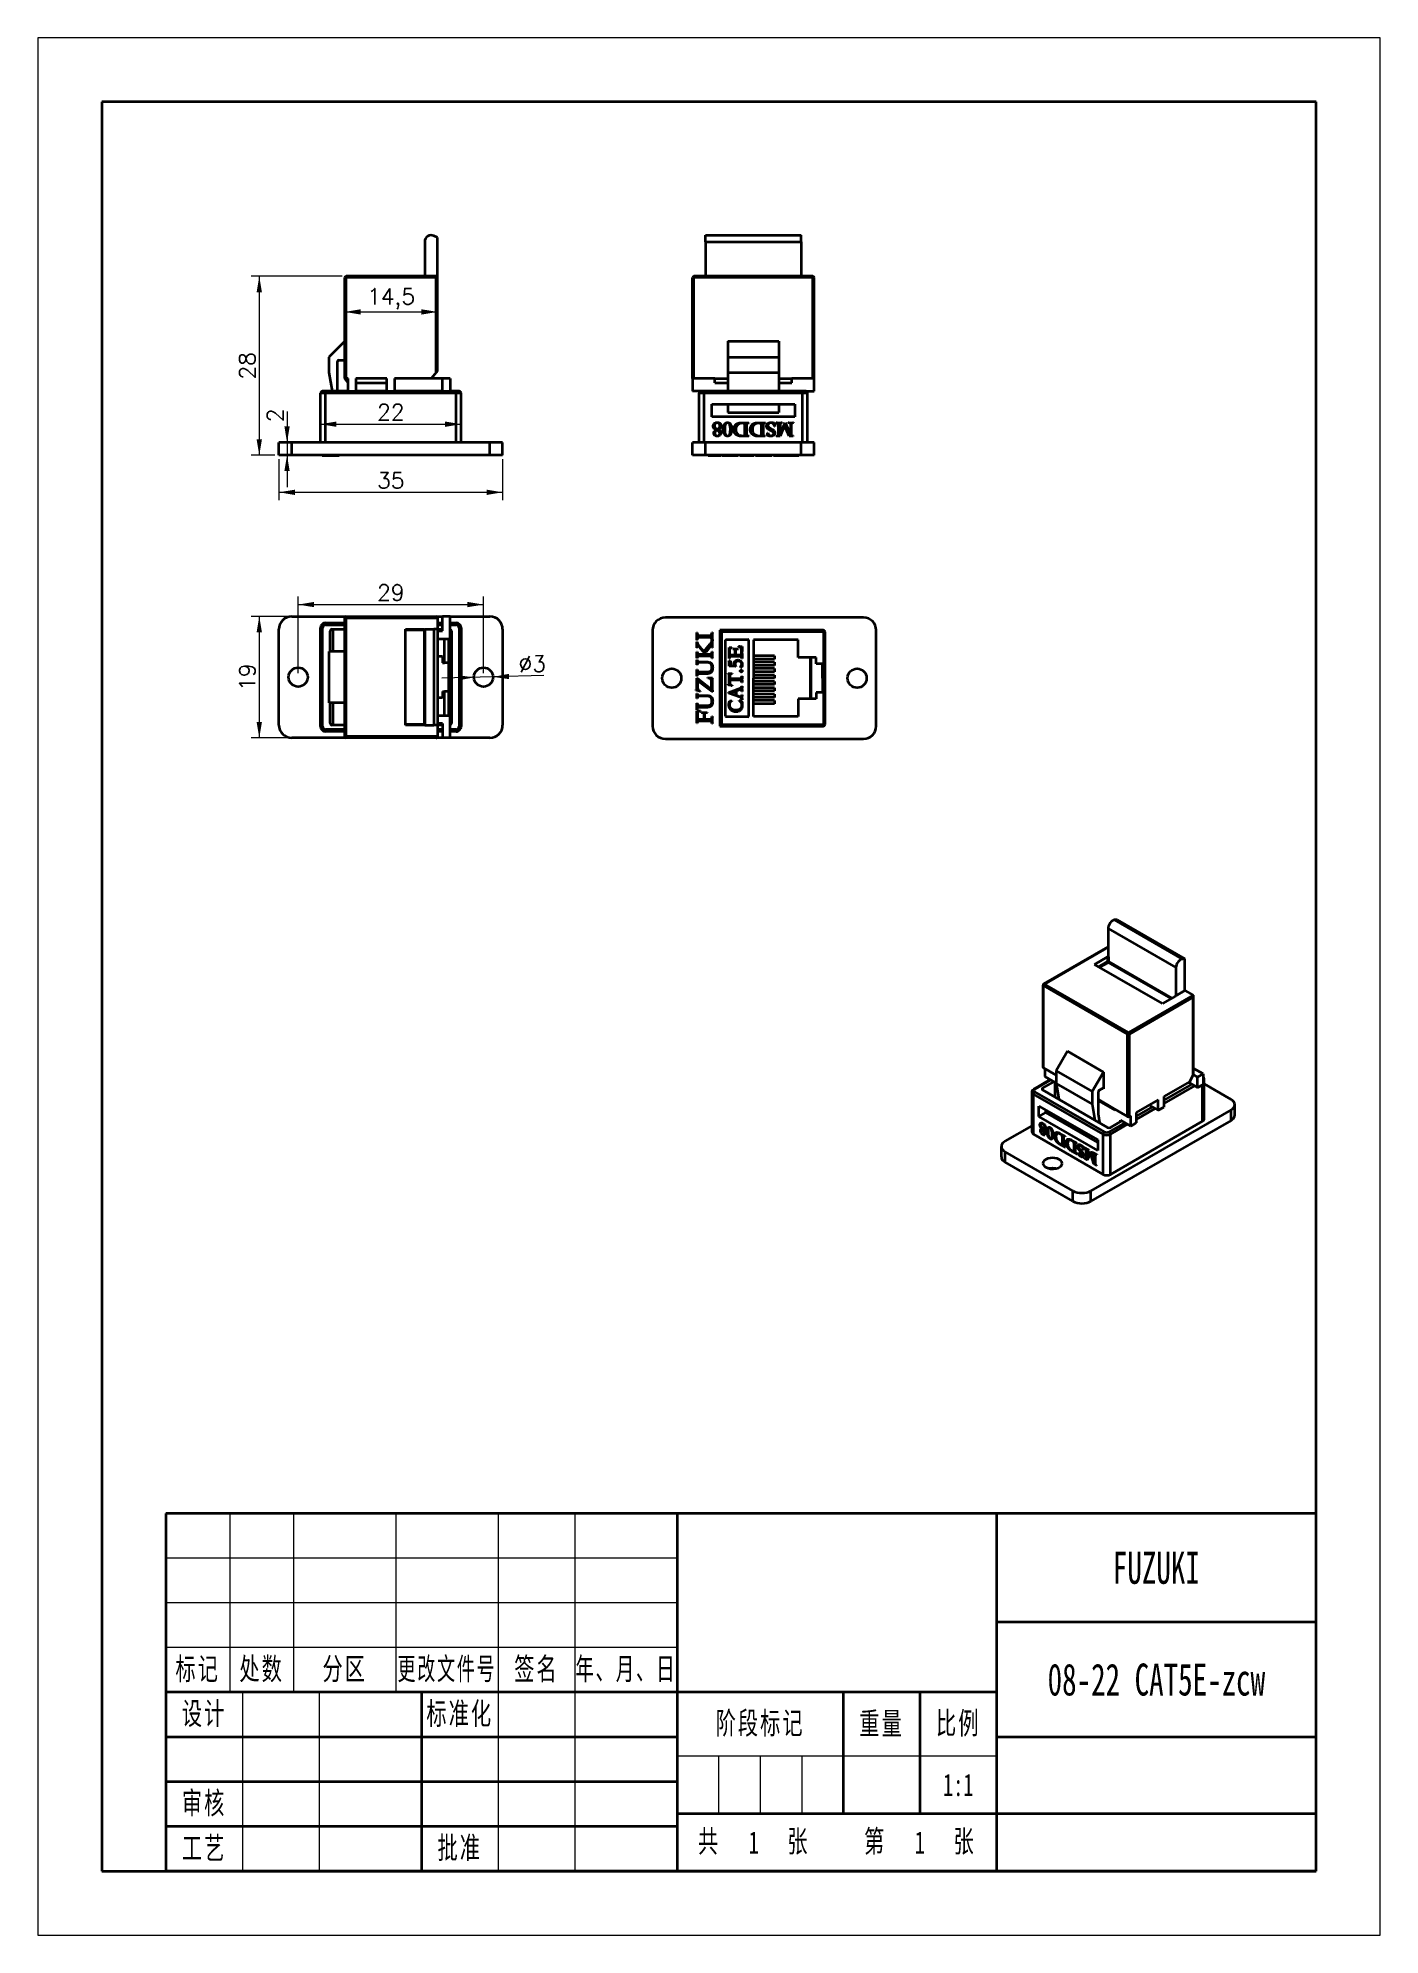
# Model space of a CAD drawing. Header units: millimetres. Extents: x -105 to 105, y -148 to 148.
import ezdxf
from ezdxf.enums import TextEntityAlignment as Align

# ---------------------------------------------------------------- set-up
doc = ezdxf.new("R2010")
doc.units = ezdxf.units.MM
for name, color, linetype, lineweight in [('尺寸线层', 3, 'Continuous', 18), ('粗实线层', 7, 'Continuous', 35), ('细实线层', 7, 'Continuous', 18)]:
    doc.layers.add(name, color=color, linetype=linetype, lineweight=lineweight)
doc.styles.get("Standard").update_dxf_attribs({"font": 'txt.shx'})
doc.styles.add('标准', font='', dxfattribs={"width": 0.667})
doc.styles.get('标准').set_extended_font_data('宋体')
doc.dimstyles.get("Standard").update_dxf_attribs({"dimtxt": 0.18, "dimasz": 0.18, "dimexe": 0.18, "dimexo": 0.0625, "dimgap": 0.09, "dimtad": 0, "dimtih": 1, "dimtoh": 1, "dimdec": 4, "dimzin": 0, "dimdsep": 46, "dimtxsty": 'Standard', "dimcen": 0.09, "dimdle": 0.36, "dimadec": 0, "dimazin": 0, "dimtfac": 1, "dimtdec": 4, "dimtofl": 0, "dimtmove": 0, "dimatfit": 3, "dimfxl": 0, "dimtolj": 1, "dimarcsym": 0})

msp = doc.modelspace()

# ---------------------------------------------------------------- blocks, each defined once
blk = doc.blocks.new('$CAXA_FRAME_13B17AC1$')
at = {"layer": '粗实线层'}
for p, q in [((95, 138.5), (-95, 138.5)), ((-95, 138.5), (-95, -138.5)), ((95, -138.5), (95, 138.5)), ((-95, -138.5), (95, -138.5))]:
    blk.add_line(p, q, dxfattribs=at)
at = {"layer": '细实线层'}
for p, q in [((105, 148.5), (-105, 148.5)), ((-105, 148.5), (-105, -148.5)), ((105, -148.5), (105, 148.5)), ((-105, -148.5), (105, -148.5))]:
    blk.add_line(p, q, dxfattribs=at)
blk = doc.blocks.new('$CAXA_TITLE_151E506F$')
at = {"layer": '粗实线层'}
for p, q in [((0, 56), (-180, 56)), ((-180, 56), (-180, 0)), ((-100, 56), (-100, 0)), ((-50, 56), (-50, 0)), ((0, 0), (0, 56)), ((0, 39), (-50, 39)), ((-50, 28), (-180, 28)), ((-140, 28), (-140, 0)), ((-74, 28), (-74, 9)), ((-62, 28), (-62, 9)), ((-100, 21), (-180, 21)), ((0, 21), (-50, 21)), ((-100, 14), (-180, 14)), ((0, 9), (-100, 9)), ((-100, 7), (-180, 7)), ((0, 0), (-180, 0))]:
    blk.add_line(p, q, dxfattribs=at)
at = {"layer": '细实线层'}
for p, q in [((-170, 56), (-170, 28)), ((-160, 56), (-160, 28)), ((-144, 56), (-144, 28)), ((-128, 56), (-128, 0)), ((-116, 56), (-116, 0)), ((-100, 49), (-180, 49)), ((-100, 42), (-180, 42)), ((-100, 35), (-180, 35)), ((-168, 28), (-168, 0)), ((-156, 28), (-156, 0)), ((-50, 18), (-100, 18)), ((-93.5, 18), (-93.5, 9)), ((-87, 18), (-87, 9)), ((-80.5, 18), (-80.5, 9))]:
    blk.add_line(p, q, dxfattribs=at)
at = {"layer": '尺寸线层', "attachment_point": 5, "line_spacing_factor": 0.963108, "style": '标准'}
for s, insert, char_height, width in [('\\T1.1;标记', (-175, 31.5), 3.481, 18), ('\\T1.1;处数', (-165, 31.5), 3.481, 18), ('\\T1.1;分区', (-152, 31.5), 3.481, 30), ('\\T1.1;{\\W0.592404;更改文件号}', (-136, 31.5), 3.4806, 30), ('\\T1.1;签名', (-122, 31.5), 3.481, 22), ('\\T1.1;{\\W0.605422;年、月、日}', (-108, 31.5), 3.4806, 30), ('\\T1.1;设计', (-174, 24.5), 3.481, 22), ('\\T1.1;标准化', (-134, 24.5), 3.481, 22), ('\\T1.1;阶段标记', (-87, 23), 3.481, 50), ('\\T1.1;重量', (-68, 23), 3.481, 22), ('\\T1.1;比例', (-56, 23), 3.481, 22), ('\\T1.1;审核', (-174, 10.5), 3.481, 22), ('\\T1.1;共', (-95, 4.5), 3.481, 8), ('\\T1.1;张', (-81, 4.5), 3.481, 8), ('\\T1.1;第', (-69, 4.5), 3.481, 8), ('\\T1.1;张', (-55, 4.5), 3.481, 8), ('\\T1.1;工艺', (-174, 3.5), 3.481, 22), ('\\T1.1;批准', (-134, 3.5), 3.481, 22)]:
    blk.add_mtext(s, dxfattribs=dict(at, insert=insert, char_height=char_height, width=width))
at = {"layer": '尺寸线层', "style": '标准'}
for tag, height, width, p in [('标记C', 3.63, 0.664996, (-175, 52.5)), ('处数C', 3.63, 0.664996, (-165, 52.5)), ('分区C', 3.63, 0.667, (-152, 52.5)), ('更改文件号C', 3.63, 0.498314, (-136, 52.5)), ('更改签名C', 3.63, 0.447537, (-122, 52.5)), ('更改日期C', 3.63, 0.610278, (-108, 52.5)), ('单位名称', 5.19, 0.667, (-25, 47.5)), ('标记B', 3.63, 0.664996, (-175, 45.5)), ('处数B', 3.63, 0.664996, (-165, 45.5)), ('分区B', 3.63, 0.667, (-152, 45.5)), ('更改文件号B', 3.63, 0.498314, (-136, 45.5)), ('更改签名B', 3.63, 0.447537, (-122, 45.5)), ('更改日期B', 3.63, 0.610278, (-108, 45.5)), ('材料名称', 5.19, 0.667, (-75, 42)), ('标记A', 3.63, 0.664996, (-175, 38.5)), ('处数A', 3.63, 0.664996, (-165, 38.5)), ('分区A', 3.63, 0.667, (-152, 38.5)), ('更改文件号A', 3.63, 0.498314, (-136, 38.5)), ('更改签名A', 3.63, 0.447537, (-122, 38.5)), ('更改日期A', 3.63, 0.610278, (-108, 38.5)), ('图纸名称', 5.19, 0.667, (-25, 30)), ('设计', 3.63, 0.667, (-162, 24.5)), ('设计日期', 3.63, 0.667, (-148, 24.5)), ('标准化', 3.63, 0.667, (-122, 24.5)), ('标准化日期', 3.63, 0.554163, (-108, 24.5)), ('图纸编号', 5.19, 0.667, (-25, 15)), ('阶段标记S', 3.63, 0.223769, (-96.75, 13.5)), ('阶段标记A', 3.63, 0.223769, (-90.25, 13.5)), ('阶段标记B', 3.63, 0.223769, (-83.75, 13.5)), ('阶段标记C', 3.63, 0.223769, (-77.25, 13.5)), ('重量', 3.63, 0.667, (-68, 13.5)), ('图纸比例', 3.63, 0.510551, (-56, 13.5)), ('审核', 3.63, 0.667, (-162, 10.5)), ('审核日期', 3.63, 0.667, (-148, 10.5)), ('页数', 3.63, 0.667, (-88, 4.5)), ('页码', 3.63, 0.667, (-62, 4.5)), ('投影符号', 3.63, 0.667, (-25, 4.5)), ('工艺', 3.63, 0.667, (-162, 3.5)), ('工艺日期', 3.63, 0.667, (-148, 3.5)), ('批准', 3.63, 0.667, (-122, 3.5)), ('批准日期', 3.63, 0.667, (-108, 3.5))]:
    blk.add_attdef(tag, text='', height=height, dxfattribs=dict(at, width=width)).set_placement(p, align=Align.MIDDLE_CENTER)
blk = doc.blocks.new('*X3')
at = {"layer": '尺寸线层', "linetype": 'Continuous'}
for points in [[(-67.29, 77.37), (-64.79, 77.78), (-64.79, 76.95)], [(-32.29, 77.37), (-34.79, 77.78), (-34.79, 76.95)]]:
    blk.add_hatch(color=0, dxfattribs=at).paths.add_polyline_path(points, flags=0)
at = {"layer": '尺寸线层', "color": 0, "linetype": 'Continuous'}
for p, q in [((-67.29, 82.56), (-67.29, 76.12)), ((-32.29, 82.56), (-32.29, 76.12)), ((-67.29, 77.37), (-32.29, 77.37))]:
    blk.add_line(p, q, dxfattribs=at)
at = {"layer": '尺寸线层', "color": 0, "insert": (-49.79, 79.24), "char_height": 2.5, "width": 5.3571, "attachment_point": 5}
blk.add_mtext('35', dxfattribs=at)
blk = doc.blocks.new('*X4')
at = {"layer": '尺寸线层', "linetype": 'Continuous'}
for points in [[(-70.37, 111.18), (-69.95, 108.68), (-70.79, 108.68)], [(-70.37, 83.18), (-69.95, 85.68), (-70.79, 85.68)]]:
    blk.add_hatch(color=0, dxfattribs=at).paths.add_polyline_path(points, flags=0)
at = {"layer": '尺寸线层', "color": 0, "linetype": 'Continuous'}
for p, q in [((-57.41, 111.18), (-71.62, 111.18)), ((-70.37, 111.18), (-70.37, 83.18)), ((-67.91, 83.18), (-71.62, 83.18))]:
    blk.add_line(p, q, dxfattribs=at)
at = {"layer": '尺寸线层', "color": 0, "insert": (-72.24, 97.18), "char_height": 2.5, "width": 6.0714, "attachment_point": 5, "rotation": 90}
blk.add_mtext('28', dxfattribs=at)
blk = doc.blocks.new('*X5')
at = {"layer": '尺寸线层', "linetype": 'Continuous'}
for points in [[(-66.03, 85.18), (-65.61, 87.68), (-66.44, 87.68)], [(-66.03, 83.18), (-65.61, 80.68), (-66.44, 80.68)]]:
    blk.add_hatch(color=0, dxfattribs=at).paths.add_polyline_path(points, flags=0)
at = {"layer": '尺寸线层', "color": 0, "linetype": 'Continuous'}
for p, q in [((-66.03, 90.03), (-66.03, 78.18)), ((-66.66, 85.18), (-64.78, 85.18)), ((-66.66, 83.18), (-64.78, 83.18))]:
    blk.add_line(p, q, dxfattribs=at)
at = {"layer": '尺寸线层', "color": 0, "insert": (-67.9, 89.41), "char_height": 2.5, "width": 5, "attachment_point": 5, "rotation": 90}
blk.add_mtext('2', dxfattribs=at)
blk = doc.blocks.new('*X6')
at = {"layer": '尺寸线层', "linetype": 'Continuous'}
for points in [[(-56.99, 105.61), (-54.49, 106.02), (-54.49, 105.19)], [(-42.49, 105.61), (-44.99, 106.02), (-44.99, 105.19)]]:
    blk.add_hatch(color=0, dxfattribs=at).paths.add_polyline_path(points, flags=0)
at = {"layer": '尺寸线层', "color": 0, "linetype": 'Continuous'}
for p, q in [((-56.99, 107.75), (-56.99, 104.36)), ((-42.49, 107.42), (-42.49, 104.36)), ((-56.99, 105.61), (-42.49, 105.61))]:
    blk.add_line(p, q, dxfattribs=at)
at = {"layer": '尺寸线层', "color": 0, "insert": (-49.74, 107.66), "char_height": 2.5, "width": 9.6429, "attachment_point": 5}
blk.add_mtext('14,5', dxfattribs=at)
blk = doc.blocks.new('*X7')
at = {"layer": '尺寸线层', "linetype": 'Continuous'}
for points in [[(-60.79, 88.03), (-58.29, 88.45), (-58.29, 87.61)], [(-38.79, 88.03), (-41.29, 88.45), (-41.29, 87.61)]]:
    blk.add_hatch(color=0, dxfattribs=at).paths.add_polyline_path(points, flags=0)
at = {"layer": '尺寸线层', "color": 0, "linetype": 'Continuous'}
for p, q in [((-60.79, 90.1), (-60.79, 86.78)), ((-38.79, 90.15), (-38.79, 86.78)), ((-60.79, 88.03), (-38.79, 88.03))]:
    blk.add_line(p, q, dxfattribs=at)
at = {"layer": '尺寸线层', "color": 0, "insert": (-49.79, 89.91), "char_height": 2.5, "width": 6.0714, "attachment_point": 5}
blk.add_mtext('22', dxfattribs=at)
blk = doc.blocks.new('*X8')
at = {"layer": '尺寸线层', "linetype": 'Continuous'}
for points in [[(-36.79, 48.39), (-39.28, 47.91), (-39.3, 48.74)], [(-33.79, 48.47), (-31.28, 48.12), (-31.3, 48.95)]]:
    blk.add_hatch(color=0, dxfattribs=at).paths.add_polyline_path(points, flags=0)
at = {"layer": '尺寸线层', "color": 0, "linetype": 'Continuous'}
blk.add_line((-25.83, 48.67), (-41.79, 48.26), dxfattribs=at)
at = {"layer": '尺寸线层', "color": 0, "insert": (-27.66, 50.5), "char_height": 2.5, "width": 7.1429, "attachment_point": 5, "rotation": 1.497}
blk.add_mtext('%%C3', dxfattribs=at)
blk = doc.blocks.new('*X9')
at = {"layer": '尺寸线层', "linetype": 'Continuous'}
for points in [[(-70.37, 57.93), (-69.95, 55.43), (-70.79, 55.43)], [(-70.37, 38.93), (-69.95, 41.43), (-70.79, 41.43)]]:
    blk.add_hatch(color=0, dxfattribs=at).paths.add_polyline_path(points, flags=0)
at = {"layer": '尺寸线层', "color": 0, "linetype": 'Continuous'}
for p, q in [((-65.91, 57.93), (-71.62, 57.93)), ((-70.37, 57.93), (-70.37, 38.93)), ((-65.91, 38.93), (-71.62, 38.93))]:
    blk.add_line(p, q, dxfattribs=at)
at = {"layer": '尺寸线层', "color": 0, "insert": (-72.24, 48.43), "char_height": 2.5, "width": 5, "attachment_point": 5, "rotation": 90}
blk.add_mtext('19', dxfattribs=at)
blk = doc.blocks.new('*X10')
at = {"layer": '尺寸线层', "linetype": 'Continuous'}
for points in [[(-64.29, 59.79), (-61.79, 60.21), (-61.79, 59.38)], [(-35.29, 59.79), (-37.79, 60.21), (-37.79, 59.38)]]:
    blk.add_hatch(color=0, dxfattribs=at).paths.add_polyline_path(points, flags=0)
at = {"layer": '尺寸线层', "color": 0, "linetype": 'Continuous'}
for p, q in [((-64.29, 49.05), (-64.29, 61.04)), ((-64.29, 59.79), (-35.29, 59.79)), ((-35.29, 49.05), (-35.29, 61.04))]:
    blk.add_line(p, q, dxfattribs=at)
at = {"layer": '尺寸线层', "color": 0, "insert": (-49.79, 61.67), "char_height": 2.5, "width": 6.0714, "attachment_point": 5}
blk.add_mtext('29', dxfattribs=at)

# ---------------------------------------------------------------- dimensions: what is measured, and where the dimension line sits
at = {"layer": '尺寸线层'}
for base, p1, p2, angle, picture, middle in [((-70.369, 83.184), (-56.787, 111.184), (-67.287, 83.184), 270, '*X4', (-72.244, 97.184)), ((-42.487, 105.605), (-56.987, 108.377), (-42.487, 108.048), 180, '*X6', (-49.737, 107.659)), ((-38.787, 88.03), (-60.787, 90.726), (-38.787, 90.778), 180, '*X7', (-49.787, 89.905)), ((-70.369, 38.928), (-65.287, 57.928), (-65.287, 38.928), 90, '*X9', (-72.244, 48.428))]:
    dim = msp.add_linear_dim(base=base, p1=p1, p2=p2, angle=angle, dimstyle='Standard', override={"dimtxt": 2.5, "dimasz": 2.5, "dimexe": 1.25, "dimexo": 0.625, "dimgap": 0.625, "dimtad": 1, "dimtih": 0, "dimtoh": 0, "dimdec": 2, "dimzin": 8, "dimdsep": 44, "dimsah": 1, "dimdle": 5, "dimtdec": 2, "dimtofl": 1, "dimatfit": 0, "dimtfill": 1, "dimtzin": 8}, dxfattribs=at)
    dim.commit()
    dim.dimension.update_dxf_attribs({"geometry": picture, "text_midpoint": middle})
dim = msp.add_linear_dim(base=(-66.027, 83.184), p1=(-67.287, 85.184), p2=(-67.287, 83.184), angle=90, dimstyle='Standard', override={"dimtxt": 2.5, "dimasz": 2.5, "dimexe": 1.25, "dimexo": 0.625, "dimgap": 0.625, "dimtad": 1, "dimtih": 0, "dimtoh": 0, "dimdec": 2, "dimzin": 8, "dimdsep": 44, "dimsah": 1, "dimdle": 5, "dimtdec": 2, "dimtofl": 1, "dimatfit": 0, "dimtfill": 1, "dimtzin": 8}, dxfattribs=at)
dim.commit()
dim.dimension.update_dxf_attribs({"geometry": '*X5', "text_midpoint": (-67.902, 89.409), "dimtype": 160})
for base, p1, p2, picture, middle in [((-32.287, 77.367), (-67.287, 83.184), (-32.287, 83.184), '*X3', (-49.787, 79.242)), ((-35.287, 59.794), (-64.287, 48.428), (-35.287, 48.428), '*X10', (-49.787, 61.669))]:
    dim = msp.add_linear_dim(base=base, p1=p1, p2=p2, dimstyle='Standard', override={"dimtxt": 2.5, "dimasz": 2.5, "dimexe": 1.25, "dimexo": 0.625, "dimgap": 0.625, "dimtad": 1, "dimtih": 0, "dimtoh": 0, "dimdec": 2, "dimzin": 8, "dimdsep": 44, "dimsah": 1, "dimdle": 5, "dimtdec": 2, "dimtofl": 1, "dimatfit": 0, "dimtfill": 1, "dimtzin": 8}, dxfattribs=at)
    dim.commit()
    dim.dimension.update_dxf_attribs({"geometry": picture, "text_midpoint": middle})
dim = msp.add_diameter_dim_2p(p1=(-36.787, 48.389), p2=(-33.788, 48.467), dimstyle='Standard', override={"dimtxt": 2.5, "dimasz": 2.5, "dimexe": 1.25, "dimexo": 0.625, "dimgap": 0.625, "dimtad": 1, "dimtih": 0, "dimtoh": 0, "dimdec": 2, "dimzin": 8, "dimdsep": 44, "dimpost": '%%C<>', "dimsah": 1, "dimdle": 5, "dimtdec": 2, "dimtofl": 1, "dimatfit": 0, "dimtfill": 1, "dimtzin": 8}, dxfattribs=at)
dim.commit()
dim.dimension.update_dxf_attribs({"geometry": '*X8', "text_midpoint": (-27.614, 48.628), "dimtype": 163})

# ---------------------------------------------------------------- linework, layer by layer
at = {"layer": '粗实线层', "color": 7, "lineweight": 35, "ltscale": 0.37}
for p, q in [((-44.487, 116.601), (-44.487, 111.184)), ((-42.487, 117.233), (-43.058, 117.505)), ((-42.487, 111.184), (-42.487, 117.233)), ((-0.562, 116.601), (-0.562, 117.601)), ((-0.562, 117.601), (14.438, 117.601)), ((-0.562, 116.601), (-0.562, 111.184)), ((-0.562, 116.601), (14.438, 116.601)), ((14.438, 116.601), (14.438, 117.601)), ((14.438, 116.601), (14.438, 111.184)), ((-56.987, 95.184), (-56.987, 110.984)), ((-56.787, 110.984), (-56.987, 110.984)), ((-42.487, 111.184), (-56.787, 111.184)), ((-56.787, 111.184), (-56.787, 110.984)), ((-42.687, 110.984), (-56.787, 110.984)), ((-56.787, 95.184), (-56.787, 110.984)), ((-42.687, 110.984), (-42.487, 111.184)), ((-42.687, 96.144), (-42.687, 110.984)), ((-42.487, 96.384), (-42.487, 111.184)), ((-2.562, 95.184), (-2.562, 110.984)), ((-2.362, 110.984), (-2.562, 110.984)), ((16.238, 111.184), (-2.362, 111.184)), ((-2.362, 111.184), (-2.362, 110.984)), ((16.238, 110.984), (-2.362, 110.984)), ((-2.362, 95.184), (-2.362, 110.984)), ((16.238, 111.184), (16.238, 110.984)), ((16.238, 95.184), (16.238, 110.984)), ((16.438, 110.984), (16.238, 110.984)), ((16.438, 95.184), (16.438, 110.984)), ((-56.987, 101.05), (-59.487, 98.55)), ((2.938, 101.05), (10.938, 101.05)), ((2.938, 101.05), (2.938, 98.55)), ((10.938, 101.05), (10.938, 98.55)), ((-59.487, 98.55), (-59.487, 96.137)), ((-57.95, 98.05), (-57.187, 98.05)), ((2.938, 98.55), (2.938, 96.137)), ((2.938, 98.55), (10.938, 98.55)), ((10.938, 98.55), (10.938, 96.137)), ((-59.487, 96.137), (-58.983, 93.184)), ((-58.15, 93.55), (-58.15, 97.85)), ((-56.487, 94.484), (-56.987, 95.184)), ((-56.787, 95.184), (-56.987, 95.184)), ((-56.487, 95.184), (-56.787, 95.184)), ((-56.487, 93.184), (-56.487, 95.184)), ((-50.387, 95.184), (-55.287, 95.184)), ((-55.287, 95.184), (-55.287, 93.184)), ((-50.387, 93.184), (-50.387, 95.184)), ((-43.487, 95.184), (-49.187, 95.184)), ((-49.187, 95.184), (-49.187, 93.184)), ((-42.687, 96.144), (-43.487, 95.184)), ((-41.687, 95.184), (-43.487, 95.184)), ((-42.487, 96.384), (-42.687, 96.144)), ((-40.487, 95.184), (-41.687, 95.184)), ((-41.687, 93.184), (-41.687, 95.184)), ((-40.487, 95.184), (-40.487, 93.184)), ((-2.562, 95.184), (-2.562, 93.184)), ((-2.362, 95.184), (-2.562, 95.184)), ((0.938, 95.184), (-2.362, 95.184)), ((0.938, 95.184), (2.938, 95.184)), ((0.938, 94.484), (0.938, 95.184)), ((2.938, 96.137), (10.938, 96.137)), ((2.938, 96.137), (2.938, 93.184)), ((10.938, 96.137), (10.938, 93.184)), ((10.938, 95.184), (12.938, 95.184)), ((12.938, 94.484), (12.938, 95.184)), ((16.238, 95.184), (12.938, 95.184)), ((16.438, 95.184), (16.238, 95.184)), ((16.438, 93.184), (16.438, 95.184)), ((-59.987, 92.884), (-60.787, 92.884)), ((-60.787, 85.184), (-60.787, 92.884)), ((-59.987, 93.184), (-60.487, 93.184)), ((-59.987, 92.884), (-59.987, 93.184)), ((-56.487, 93.184), (-59.987, 93.184)), ((-39.587, 92.884), (-59.987, 92.884)), ((-59.987, 85.184), (-59.987, 92.884)), ((-58.088, 93.184), (-58.15, 93.55)), ((-56.487, 93.184), (-55.287, 93.184)), ((-55.287, 94.484), (-50.387, 94.484)), ((-50.387, 93.184), (-55.287, 93.184)), ((-50.387, 93.184), (-49.187, 93.184)), ((-41.687, 93.184), (-49.187, 93.184)), ((-41.687, 93.184), (-40.487, 93.184)), ((-39.587, 93.184), (-40.487, 93.184)), ((-39.587, 92.884), (-39.587, 93.184)), ((-39.087, 93.184), (-39.587, 93.184)), ((-38.787, 92.884), (-39.587, 92.884)), ((-39.587, 85.184), (-39.587, 92.884)), ((-38.787, 85.184), (-38.787, 92.884)), ((-0.312, 93.184), (-2.562, 93.184)), ((-0.762, 92.884), (-1.562, 92.884)), ((-1.562, 85.184), (-1.562, 92.884)), ((-0.762, 93.184), (-1.262, 93.184)), ((-0.762, 92.884), (-0.762, 93.184)), ((14.638, 93.184), (-0.762, 93.184)), ((14.638, 92.884), (-0.762, 92.884)), ((-0.762, 85.184), (-0.762, 92.884)), ((0.938, 94.484), (2.938, 94.484)), ((10.938, 94.484), (12.938, 94.484)), ((14.188, 93.184), (16.438, 93.184)), ((14.638, 92.884), (14.638, 93.184)), ((15.138, 93.184), (14.638, 93.184)), ((15.438, 92.884), (14.638, 92.884)), ((14.638, 85.184), (14.638, 92.884)), ((15.438, 85.184), (15.438, 92.884)), ((0.438, 89.184), (0.438, 91.184)), ((0.438, 91.184), (13.438, 91.184)), ((13.438, 89.184), (0.438, 89.184)), ((2.938, 91.184), (2.938, 89.858)), ((2.938, 89.858), (10.938, 89.858)), ((2.938, 89.858), (2.938, 89.837)), ((2.938, 89.837), (10.938, 89.837)), ((10.938, 91.184), (10.938, 89.858)), ((10.938, 89.837), (10.938, 89.858)), ((13.438, 91.184), (13.438, 89.184)), ((0.651, 87.716), (0.653, 87.765)), ((0.652, 87.686), (0.651, 87.716)), ((0.654, 87.656), (0.652, 87.686)), ((0.653, 87.765), (0.658, 87.811)), ((0.659, 87.626), (0.654, 87.656)), ((0.658, 87.811), (0.667, 87.857)), ((0.665, 87.596), (0.659, 87.626)), ((0.673, 87.565), (0.665, 87.596)), ((0.667, 87.857), (0.68, 87.902)), ((0.682, 87.535), (0.673, 87.565)), ((0.68, 87.902), (0.696, 87.945)), ((0.693, 87.505), (0.682, 87.535)), ((0.707, 87.475), (0.693, 87.505)), ((0.696, 87.945), (0.717, 87.986)), ((0.721, 87.445), (0.707, 87.475)), ((0.717, 87.986), (0.74, 88.027)), ((0.738, 87.415), (0.721, 87.445)), ((0.758, 87.384), (0.738, 87.415)), ((0.74, 88.027), (0.768, 88.066)), ((0.745, 86.62), (0.746, 86.656)), ((0.746, 86.579), (0.745, 86.62)), ((0.746, 86.656), (0.749, 86.69)), ((0.751, 86.54), (0.746, 86.579)), ((0.749, 86.69), (0.754, 86.722)), ((0.759, 86.502), (0.751, 86.54)), ((0.754, 86.722), (0.761, 86.754)), ((0.782, 87.354), (0.758, 87.384)), ((0.77, 86.465), (0.759, 86.502)), ((0.761, 86.754), (0.77, 86.783)), ((0.768, 88.066), (0.799, 88.104)), ((0.77, 86.783), (0.781, 86.812)), ((0.784, 86.43), (0.77, 86.465)), ((0.781, 86.812), (0.794, 86.839)), ((0.81, 87.324), (0.782, 87.354)), ((0.801, 86.396), (0.784, 86.43)), ((0.794, 86.839), (0.809, 86.865)), ((0.799, 88.104), (0.833, 88.14)), ((0.822, 86.364), (0.801, 86.396)), ((0.809, 86.865), (0.826, 86.889)), ((0.843, 87.294), (0.81, 87.324)), ((0.845, 86.333), (0.822, 86.364)), ((0.826, 86.889), (0.845, 86.912)), ((0.833, 88.14), (0.871, 88.174)), ((0.88, 87.265), (0.843, 87.294)), ((0.845, 86.912), (0.866, 86.934)), ((0.872, 86.303), (0.845, 86.333)), ((0.863, 87.841), (0.862, 87.803)), ((0.862, 87.803), (0.863, 87.764)), ((0.867, 87.877), (0.863, 87.841)), ((0.863, 87.764), (0.867, 87.726)), ((0.866, 86.934), (0.889, 86.955)), ((0.873, 87.912), (0.867, 87.877)), ((0.867, 87.726), (0.873, 87.69)), ((0.871, 88.174), (0.91, 88.205)), ((0.902, 86.275), (0.872, 86.303)), ((0.881, 87.945), (0.873, 87.912)), ((0.873, 87.69), (0.881, 87.655)), ((0.922, 87.235), (0.88, 87.265)), ((0.893, 87.977), (0.881, 87.945)), ((0.881, 87.655), (0.893, 87.622)), ((0.889, 86.955), (0.913, 86.977)), ((0.906, 88.008), (0.893, 87.977)), ((0.893, 87.622), (0.906, 87.591)), ((0.935, 86.249), (0.902, 86.275)), ((0.922, 88.037), (0.906, 88.008)), ((0.906, 87.591), (0.922, 87.561)), ((0.91, 88.205), (0.951, 88.232)), ((0.913, 86.977), (0.94, 86.998)), ((0.94, 88.065), (0.922, 88.037)), ((0.922, 87.561), (0.94, 87.533)), ((0.968, 87.205), (0.922, 87.235)), ((0.923, 86.652), (0.922, 86.623)), ((0.922, 86.623), (0.923, 86.588)), ((0.925, 86.68), (0.923, 86.652)), ((0.923, 86.588), (0.926, 86.555)), ((0.929, 86.708), (0.925, 86.68)), ((0.926, 86.555), (0.931, 86.522)), ((0.934, 86.735), (0.929, 86.708)), ((0.931, 86.522), (0.939, 86.491)), ((0.941, 86.762), (0.934, 86.735)), ((0.969, 86.225), (0.935, 86.249)), ((0.939, 86.491), (0.948, 86.461)), ((0.961, 88.092), (0.94, 88.065)), ((0.94, 87.533), (0.961, 87.507)), ((0.94, 86.998), (0.968, 87.018)), ((0.949, 86.789), (0.941, 86.762)), ((0.948, 86.461), (0.959, 86.433)), ((0.958, 86.815), (0.949, 86.789)), ((0.951, 88.232), (0.994, 88.255)), ((0.969, 86.84), (0.958, 86.815)), ((0.959, 86.433), (0.972, 86.405)), ((0.984, 88.117), (0.961, 88.092)), ((0.961, 87.507), (0.984, 87.482)), ((1.019, 87.175), (0.968, 87.205)), ((0.968, 87.018), (0.997, 87.038)), ((0.982, 86.865), (0.969, 86.84)), ((1.005, 86.205), (0.969, 86.225)), ((0.972, 86.405), (0.988, 86.379)), ((0.996, 86.89), (0.982, 86.865)), ((1.009, 88.14), (0.984, 88.117)), ((0.984, 87.482), (1.01, 87.458)), ((0.988, 86.379), (1.005, 86.354)), ((0.994, 88.255), (1.038, 88.275)), ((1.011, 86.914), (0.996, 86.89)), ((0.997, 87.038), (1.029, 87.058)), ((1.005, 86.354), (1.024, 86.33)), ((1.044, 86.187), (1.005, 86.205)), ((1.036, 88.161), (1.009, 88.14)), ((1.01, 87.458), (1.039, 87.434)), ((1.028, 86.937), (1.011, 86.914)), ((1.074, 87.146), (1.019, 87.175)), ((1.024, 86.33), (1.046, 86.308)), ((1.046, 86.958), (1.028, 86.937)), ((1.029, 87.058), (1.062, 87.078)), ((1.063, 88.179), (1.036, 88.161)), ((1.038, 88.275), (1.085, 88.291)), ((1.039, 87.434), (1.072, 87.411)), ((1.084, 86.172), (1.044, 86.187)), ((1.065, 86.978), (1.046, 86.958)), ((1.046, 86.308), (1.069, 86.288)), ((1.062, 87.078), (1.097, 87.097)), ((1.092, 88.195), (1.063, 88.179)), ((1.086, 86.998), (1.065, 86.978)), ((1.069, 86.288), (1.093, 86.271)), ((1.072, 87.411), (1.107, 87.388)), ((1.133, 87.116), (1.074, 87.146)), ((1.126, 86.159), (1.084, 86.172)), ((1.085, 88.291), (1.133, 88.303)), ((1.107, 87.016), (1.086, 86.998)), ((1.122, 88.209), (1.092, 88.195)), ((1.093, 86.271), (1.119, 86.256)), ((1.097, 87.097), (1.133, 87.116)), ((1.107, 87.388), (1.146, 87.365)), ((1.13, 87.032), (1.107, 87.016)), ((1.119, 86.256), (1.146, 86.243)), ((1.153, 88.22), (1.122, 88.209)), ((1.17, 86.15), (1.126, 86.159)), ((1.155, 87.048), (1.13, 87.032)), ((1.133, 88.303), (1.183, 88.312)), ((1.146, 87.365), (1.187, 87.343)), ((1.146, 86.243), (1.176, 86.233)), ((1.186, 88.228), (1.153, 88.22)), ((1.18, 87.063), (1.155, 87.048)), ((1.216, 86.143), (1.17, 86.15)), ((1.176, 86.233), (1.206, 86.225)), ((1.207, 87.076), (1.18, 87.063)), ((1.183, 88.312), (1.234, 88.318)), ((1.22, 88.234), (1.186, 88.228)), ((1.187, 87.343), (1.232, 87.321)), ((1.206, 86.225), (1.239, 86.219)), ((1.235, 87.067), (1.207, 87.076)), ((1.264, 86.139), (1.216, 86.143)), ((1.255, 88.238), (1.22, 88.234)), ((1.232, 87.321), (1.28, 87.299)), ((1.234, 88.318), (1.288, 88.32)), ((1.263, 87.058), (1.235, 87.067)), ((1.239, 86.219), (1.272, 86.216)), ((1.291, 88.239), (1.255, 88.238)), ((1.291, 87.047), (1.263, 87.058)), ((1.314, 86.137), (1.264, 86.139)), ((1.272, 86.216), (1.308, 86.214)), ((1.28, 87.299), (1.331, 87.278)), ((1.288, 88.32), (1.343, 88.318)), ((1.326, 88.238), (1.291, 88.239)), ((1.319, 87.035), (1.291, 87.047)), ((1.308, 86.214), (1.34, 86.216)), ((1.359, 86.139), (1.314, 86.137)), ((1.347, 87.022), (1.319, 87.035)), ((1.36, 88.234), (1.326, 88.238)), ((1.331, 87.278), (1.385, 87.257)), ((1.34, 86.216), (1.371, 86.219)), ((1.343, 88.318), (1.396, 88.313)), ((1.374, 87.008), (1.347, 87.022)), ((1.402, 86.144), (1.359, 86.139)), ((1.392, 88.228), (1.36, 88.234)), ((1.371, 86.219), (1.401, 86.225)), ((1.402, 86.993), (1.374, 87.008)), ((1.385, 87.257), (1.418, 87.274)), ((1.423, 88.22), (1.392, 88.228)), ((1.396, 88.313), (1.446, 88.306)), ((1.401, 86.225), (1.43, 86.232)), ((1.429, 86.977), (1.402, 86.993)), ((1.444, 86.152), (1.402, 86.144)), ((1.418, 87.274), (1.449, 87.292)), ((1.454, 88.209), (1.423, 88.22)), ((1.457, 86.96), (1.429, 86.977)), ((1.43, 86.232), (1.457, 86.243)), ((1.485, 86.164), (1.444, 86.152)), ((1.446, 88.306), (1.495, 88.295)), ((1.449, 87.292), (1.479, 87.311)), ((1.482, 88.195), (1.454, 88.209)), ((1.484, 86.942), (1.457, 86.96)), ((1.457, 86.243), (1.483, 86.255)), ((1.524, 87.246), (1.465, 87.22)), ((1.465, 87.22), (1.542, 87.178)), ((1.479, 87.311), (1.506, 87.33)), ((1.51, 88.179), (1.482, 88.195)), ((1.483, 86.255), (1.508, 86.269)), ((1.51, 86.923), (1.484, 86.942)), ((1.524, 86.178), (1.485, 86.164)), ((1.495, 88.295), (1.541, 88.281)), ((1.506, 87.33), (1.532, 87.35)), ((1.508, 86.269), (1.532, 86.286)), ((1.537, 88.161), (1.51, 88.179)), ((1.534, 86.905), (1.51, 86.923)), ((1.578, 87.272), (1.524, 87.246)), ((1.563, 86.196), (1.524, 86.178)), ((1.532, 87.35), (1.555, 87.371)), ((1.532, 86.286), (1.555, 86.305)), ((1.556, 86.887), (1.534, 86.905)), ((1.562, 88.14), (1.537, 88.161)), ((1.541, 88.281), (1.585, 88.264)), ((1.542, 87.178), (1.611, 87.134)), ((1.555, 87.371), (1.577, 87.393)), ((1.555, 86.305), (1.576, 86.327)), ((1.575, 86.869), (1.556, 86.887)), ((1.586, 88.117), (1.562, 88.14)), ((1.6, 86.218), (1.563, 86.196)), ((1.593, 86.851), (1.575, 86.869)), ((1.576, 86.327), (1.596, 86.35)), ((1.577, 87.393), (1.596, 87.416)), ((1.627, 87.298), (1.578, 87.272)), ((1.585, 88.264), (1.626, 88.243)), ((1.608, 88.092), (1.586, 88.117)), ((1.609, 86.834), (1.593, 86.851)), ((1.596, 87.416), (1.614, 87.439)), ((1.596, 86.35), (1.613, 86.374)), ((1.636, 86.242), (1.6, 86.218)), ((1.628, 88.065), (1.608, 88.092)), ((1.622, 86.817), (1.609, 86.834)), ((1.611, 87.134), (1.672, 87.086)), ((1.613, 86.374), (1.629, 86.399)), ((1.614, 87.439), (1.63, 87.463)), ((1.633, 86.8), (1.622, 86.817)), ((1.626, 88.243), (1.665, 88.22)), ((1.671, 87.324), (1.627, 87.298)), ((1.646, 88.036), (1.628, 88.065)), ((1.629, 86.399), (1.642, 86.425)), ((1.63, 87.463), (1.644, 87.488)), ((1.643, 86.784), (1.633, 86.8)), ((1.671, 86.27), (1.636, 86.242)), ((1.642, 86.425), (1.654, 86.452)), ((1.65, 86.768), (1.643, 86.784)), ((1.644, 87.488), (1.656, 87.515)), ((1.661, 88.006), (1.646, 88.036)), ((1.655, 86.751), (1.65, 86.768)), ((1.654, 86.452), (1.663, 86.48)), ((1.661, 86.735), (1.655, 86.751)), ((1.656, 87.515), (1.667, 87.544)), ((1.674, 87.974), (1.661, 88.006)), ((1.665, 86.719), (1.661, 86.735)), ((1.663, 86.48), (1.67, 86.509)), ((1.665, 88.22), (1.702, 88.193)), ((1.669, 86.703), (1.665, 86.719)), ((1.667, 87.544), (1.677, 87.574)), ((1.672, 86.686), (1.669, 86.703)), ((1.67, 86.509), (1.676, 86.54)), ((1.711, 87.35), (1.671, 87.324)), ((1.705, 86.302), (1.671, 86.27)), ((1.672, 87.086), (1.725, 87.036)), ((1.675, 86.67), (1.672, 86.686)), ((1.685, 87.94), (1.674, 87.974)), ((1.677, 86.653), (1.675, 86.67)), ((1.676, 86.54), (1.679, 86.571)), ((1.677, 87.574), (1.685, 87.606)), ((1.679, 86.637), (1.677, 86.653)), ((1.68, 86.62), (1.679, 86.637)), ((1.679, 86.571), (1.68, 86.603)), ((1.68, 86.603), (1.68, 86.62)), ((1.693, 87.905), (1.685, 87.94)), ((1.685, 87.606), (1.692, 87.64)), ((1.692, 87.64), (1.697, 87.675)), ((1.699, 87.868), (1.693, 87.905)), ((1.697, 87.675), (1.7, 87.711)), ((1.702, 87.83), (1.699, 87.868)), ((1.7, 87.711), (1.703, 87.75)), ((1.702, 88.193), (1.737, 88.164)), ((1.703, 87.79), (1.702, 87.83)), ((1.703, 87.75), (1.703, 87.79)), ((1.737, 86.335), (1.705, 86.302)), ((1.746, 87.377), (1.711, 87.35)), ((1.725, 87.036), (1.77, 86.983)), ((1.737, 88.164), (1.769, 88.132)), ((1.765, 86.369), (1.737, 86.335)), ((1.776, 87.404), (1.746, 87.377)), ((1.79, 86.404), (1.765, 86.369)), ((1.769, 88.132), (1.797, 88.098)), ((1.77, 86.983), (1.806, 86.927)), ((1.801, 87.431), (1.776, 87.404)), ((1.811, 86.44), (1.79, 86.404)), ((1.797, 88.098), (1.822, 88.063)), ((1.822, 87.459), (1.801, 87.431)), ((1.806, 86.927), (1.834, 86.868)), ((1.829, 86.477), (1.811, 86.44)), ((1.822, 88.063), (1.844, 88.026)), ((1.837, 87.487), (1.822, 87.459)), ((1.844, 86.514), (1.829, 86.477)), ((1.834, 86.868), (1.855, 86.806)), ((1.85, 87.514), (1.837, 87.487)), ((1.844, 88.026), (1.863, 87.987)), ((1.856, 86.553), (1.844, 86.514)), ((1.862, 87.542), (1.85, 87.514)), ((1.855, 86.806), (1.867, 86.741)), ((1.864, 86.592), (1.856, 86.553)), ((1.872, 87.571), (1.862, 87.542)), ((1.863, 87.987), (1.878, 87.947)), ((1.869, 86.633), (1.864, 86.592)), ((1.867, 86.741), (1.871, 86.674)), ((1.871, 86.674), (1.869, 86.633)), ((1.88, 87.599), (1.872, 87.571)), ((1.878, 87.947), (1.889, 87.905)), ((1.888, 87.627), (1.88, 87.599)), ((1.894, 87.655), (1.888, 87.627)), ((1.889, 87.905), (1.898, 87.862)), ((1.898, 87.684), (1.894, 87.655)), ((1.898, 87.862), (1.903, 87.817)), ((1.902, 87.712), (1.898, 87.684)), ((1.904, 87.741), (1.902, 87.712)), ((1.903, 87.817), (1.904, 87.77)), ((1.904, 87.77), (1.904, 87.741)), ((2.223, 87.23), (2.225, 87.321)), ((2.225, 87.138), (2.223, 87.23)), ((2.225, 87.321), (2.231, 87.409)), ((2.231, 87.05), (2.225, 87.138)), ((2.231, 87.409), (2.241, 87.494)), ((2.241, 86.964), (2.231, 87.05)), ((2.241, 87.494), (2.255, 87.576)), ((2.255, 86.882), (2.241, 86.964)), ((2.255, 87.576), (2.274, 87.655)), ((2.274, 86.802), (2.255, 86.882)), ((2.274, 87.655), (2.296, 87.732)), ((2.296, 86.726), (2.274, 86.802)), ((2.296, 87.732), (2.322, 87.805)), ((2.322, 86.653), (2.296, 86.726)), ((2.322, 87.805), (2.353, 87.875)), ((2.353, 86.582), (2.322, 86.653)), ((2.353, 87.875), (2.387, 87.942)), ((2.387, 86.515), (2.353, 86.582)), ((2.387, 87.942), (2.426, 88.006)), ((2.426, 86.451), (2.387, 86.515)), ((2.426, 88.006), (2.467, 88.066)), ((2.467, 86.391), (2.426, 86.451)), ((2.467, 88.066), (2.51, 88.119)), ((2.51, 86.338), (2.467, 86.391)), ((2.469, 87.331), (2.468, 87.23)), ((2.468, 87.23), (2.469, 87.129)), ((2.471, 87.427), (2.469, 87.331)), ((2.469, 87.129), (2.471, 87.033)), ((2.476, 87.517), (2.471, 87.427)), ((2.471, 87.033), (2.476, 86.943)), ((2.483, 87.602), (2.476, 87.517)), ((2.476, 86.943), (2.483, 86.858)), ((2.491, 87.681), (2.483, 87.602)), ((2.483, 86.858), (2.491, 86.778)), ((2.502, 87.755), (2.491, 87.681)), ((2.491, 86.778), (2.502, 86.704)), ((2.514, 87.824), (2.502, 87.755)), ((2.502, 86.704), (2.514, 86.636)), ((2.51, 88.119), (2.554, 88.166)), ((2.554, 86.291), (2.51, 86.338)), ((2.529, 87.887), (2.514, 87.824)), ((2.514, 86.636), (2.529, 86.573)), ((2.545, 87.944), (2.529, 87.887)), ((2.529, 86.573), (2.545, 86.515)), ((2.563, 87.996), (2.545, 87.944)), ((2.545, 86.515), (2.563, 86.463)), ((2.554, 88.166), (2.6, 88.207)), ((2.6, 86.25), (2.554, 86.291)), ((2.584, 88.043), (2.563, 87.996)), ((2.563, 86.463), (2.584, 86.415)), ((2.607, 88.085), (2.584, 88.043)), ((2.584, 86.415), (2.607, 86.373)), ((2.6, 88.207), (2.647, 88.241)), ((2.647, 86.216), (2.6, 86.25)), ((2.634, 88.122), (2.607, 88.085)), ((2.607, 86.373), (2.634, 86.336)), ((2.664, 88.154), (2.634, 88.122)), ((2.634, 86.336), (2.664, 86.304)), ((2.647, 88.241), (2.696, 88.269)), ((2.696, 86.187), (2.647, 86.216)), ((2.697, 88.181), (2.664, 88.154)), ((2.664, 86.304), (2.697, 86.276)), ((2.696, 88.269), (2.747, 88.291)), ((2.747, 86.166), (2.696, 86.187)), ((2.733, 88.203), (2.697, 88.181)), ((2.697, 86.276), (2.733, 86.254)), ((2.772, 88.22), (2.733, 88.203)), ((2.733, 86.254), (2.772, 86.237)), ((2.747, 88.291), (2.798, 88.307)), ((2.798, 86.15), (2.747, 86.166)), ((2.814, 88.233), (2.772, 88.22)), ((2.772, 86.237), (2.814, 86.224)), ((2.798, 88.307), (2.852, 88.316)), ((2.852, 86.14), (2.798, 86.15)), ((2.859, 88.24), (2.814, 88.233)), ((2.814, 86.224), (2.859, 86.217)), ((2.852, 88.316), (2.907, 88.32)), ((2.907, 86.137), (2.852, 86.14)), ((2.907, 88.243), (2.859, 88.24)), ((2.859, 86.217), (2.907, 86.214)), ((2.907, 88.32), (2.96, 88.317)), ((2.99, 88.232), (2.907, 88.243)), ((2.907, 86.214), (2.955, 86.217)), ((2.962, 86.14), (2.907, 86.137)), ((2.955, 86.217), (3, 86.224)), ((2.96, 88.317), (3.012, 88.307)), ((3.015, 86.15), (2.962, 86.14)), ((3.065, 88.202), (2.99, 88.232)), ((3, 86.224), (3.042, 86.237)), ((3.012, 88.307), (3.062, 88.292)), ((3.067, 86.166), (3.015, 86.15)), ((3.042, 86.237), (3.081, 86.254)), ((3.062, 88.292), (3.112, 88.27)), ((3.131, 88.151), (3.065, 88.202)), ((3.117, 86.187), (3.067, 86.166)), ((3.081, 86.254), (3.117, 86.276)), ((3.112, 88.27), (3.16, 88.242)), ((3.117, 86.276), (3.15, 86.304)), ((3.166, 86.216), (3.117, 86.187)), ((3.188, 88.081), (3.131, 88.151)), ((3.15, 86.304), (3.179, 86.336)), ((3.16, 88.242), (3.207, 88.208)), ((3.213, 86.25), (3.166, 86.216)), ((3.179, 86.336), (3.206, 86.373)), ((3.236, 87.989), (3.188, 88.081)), ((3.206, 86.373), (3.23, 86.415)), ((3.207, 88.208), (3.253, 88.168)), ((3.259, 86.291), (3.213, 86.25)), ((3.23, 86.415), (3.25, 86.463)), ((3.276, 87.878), (3.236, 87.989)), ((3.25, 86.463), (3.269, 86.515)), ((3.253, 88.168), (3.297, 88.121)), ((3.304, 86.338), (3.259, 86.291)), ((3.269, 86.515), (3.285, 86.573)), ((3.306, 87.746), (3.276, 87.878)), ((3.285, 86.573), (3.299, 86.636)), ((3.297, 88.121), (3.341, 88.068)), ((3.299, 86.636), (3.311, 86.704)), ((3.346, 86.391), (3.304, 86.338)), ((3.328, 87.595), (3.306, 87.746)), ((3.311, 86.704), (3.322, 86.778)), ((3.322, 86.778), (3.331, 86.858)), ((3.341, 87.423), (3.328, 87.595)), ((3.331, 86.858), (3.337, 86.943)), ((3.337, 86.943), (3.342, 87.033)), ((3.341, 88.068), (3.383, 88.01)), ((3.346, 87.23), (3.341, 87.423)), ((3.342, 87.033), (3.345, 87.129)), ((3.345, 87.129), (3.346, 87.23)), ((3.388, 86.451), (3.346, 86.391)), ((3.383, 88.01), (3.422, 87.946)), ((3.426, 86.515), (3.388, 86.451)), ((3.422, 87.946), (3.458, 87.879)), ((3.461, 86.582), (3.426, 86.515)), ((3.458, 87.879), (3.489, 87.809)), ((3.491, 86.653), (3.461, 86.582)), ((3.489, 87.809), (3.516, 87.736)), ((3.518, 86.726), (3.491, 86.653)), ((3.516, 87.736), (3.539, 87.66)), ((3.54, 86.802), (3.518, 86.726)), ((3.539, 87.66), (3.557, 87.58)), ((3.558, 86.882), (3.54, 86.802)), ((3.557, 87.58), (3.572, 87.497)), ((3.572, 86.964), (3.558, 86.882)), ((3.572, 87.497), (3.582, 87.412)), ((3.582, 87.05), (3.572, 86.964)), ((3.582, 87.412), (3.589, 87.322)), ((3.589, 87.138), (3.582, 87.05)), ((3.589, 87.322), (3.591, 87.23)), ((3.591, 87.23), (3.589, 87.138)), ((3.865, 87.187), (3.867, 87.249)), ((3.866, 87.149), (3.865, 87.187)), ((3.868, 87.112), (3.866, 87.149)), ((3.867, 87.249), (3.872, 87.312)), ((3.871, 87.076), (3.868, 87.112)), ((3.875, 87.04), (3.871, 87.076)), ((3.872, 87.312), (3.881, 87.373)), ((3.881, 87.004), (3.875, 87.04)), ((3.881, 87.373), (3.893, 87.435)), ((3.887, 86.969), (3.881, 87.004)), ((3.895, 86.934), (3.887, 86.969)), ((3.893, 87.435), (3.909, 87.495)), ((3.904, 86.899), (3.895, 86.934)), ((3.914, 86.865), (3.904, 86.899)), ((3.909, 87.495), (3.928, 87.556)), ((3.926, 86.831), (3.914, 86.865)), ((3.938, 86.798), (3.926, 86.831)), ((3.928, 87.556), (3.951, 87.615)), ((3.952, 86.766), (3.938, 86.798)), ((3.951, 87.615), (3.977, 87.675)), ((3.966, 86.734), (3.952, 86.766)), ((3.982, 86.703), (3.966, 86.734)), ((3.977, 87.675), (4.007, 87.733)), ((3.998, 86.673), (3.982, 86.703)), ((4.016, 86.644), (3.998, 86.673)), ((4.007, 87.733), (4.04, 87.792)), ((4.034, 86.615), (4.016, 86.644)), ((4.053, 86.588), (4.034, 86.615)), ((4.04, 87.792), (4.076, 87.848)), ((4.074, 86.561), (4.053, 86.588)), ((4.095, 86.535), (4.074, 86.561)), ((4.076, 87.848), (4.114, 87.9)), ((4.117, 86.509), (4.095, 86.535)), ((4.114, 87.9), (4.154, 87.948)), ((4.141, 86.484), (4.117, 86.509)), ((4.166, 86.46), (4.141, 86.484)), ((4.154, 87.948), (4.196, 87.992)), ((4.192, 86.436), (4.166, 86.46)), ((4.219, 86.413), (4.192, 86.436)), ((4.196, 87.992), (4.24, 88.033)), ((4.2, 87.272), (4.197, 87.173)), ((4.197, 87.173), (4.2, 87.087)), ((4.209, 87.366), (4.2, 87.272)), ((4.2, 87.087), (4.209, 87.004)), ((4.223, 87.454), (4.209, 87.366)), ((4.209, 87.004), (4.224, 86.925)), ((4.248, 86.391), (4.219, 86.413)), ((4.244, 87.538), (4.223, 87.454)), ((4.224, 86.925), (4.246, 86.849)), ((4.24, 88.033), (4.286, 88.069)), ((4.27, 87.616), (4.244, 87.538)), ((4.246, 86.849), (4.273, 86.778)), ((4.277, 86.37), (4.248, 86.391)), ((4.302, 87.689), (4.27, 87.616)), ((4.273, 86.778), (4.306, 86.71)), ((4.308, 86.348), (4.277, 86.37)), ((4.286, 88.069), (4.335, 88.102)), ((4.339, 87.758), (4.302, 87.689)), ((4.306, 86.71), (4.345, 86.646)), ((4.34, 86.328), (4.308, 86.348)), ((4.335, 88.102), (4.385, 88.13)), ((4.383, 87.821), (4.339, 87.758)), ((4.373, 86.308), (4.34, 86.328)), ((4.345, 86.646), (4.39, 86.585)), ((4.407, 86.289), (4.373, 86.308)), ((4.432, 87.879), (4.383, 87.821)), ((4.385, 88.13), (4.438, 88.155)), ((4.39, 86.585), (4.442, 86.529)), ((4.442, 86.272), (4.407, 86.289)), ((4.487, 87.932), (4.432, 87.879)), ((4.438, 88.155), (4.492, 88.175)), ((4.442, 86.529), (4.499, 86.476)), ((4.477, 86.255), (4.442, 86.272)), ((4.512, 86.24), (4.477, 86.255)), ((4.546, 87.981), (4.487, 87.932)), ((4.492, 88.175), (4.548, 88.193)), ((4.499, 86.476), (4.562, 86.428)), ((4.548, 86.226), (4.512, 86.24)), ((4.607, 88.024), (4.546, 87.981)), ((4.548, 88.193), (4.603, 88.209)), ((4.584, 86.213), (4.548, 86.226)), ((4.562, 86.428), (4.629, 86.384)), ((4.621, 86.202), (4.584, 86.213)), ((4.603, 88.209), (4.658, 88.223)), ((4.67, 88.062), (4.607, 88.024)), ((4.658, 86.191), (4.621, 86.202)), ((4.629, 86.384), (4.701, 86.346)), ((4.658, 88.223), (4.712, 88.236)), ((4.696, 86.182), (4.658, 86.191)), ((4.735, 88.094), (4.67, 88.062)), ((4.734, 86.174), (4.696, 86.182)), ((4.701, 86.346), (4.778, 86.313)), ((4.712, 88.236), (4.766, 88.246)), ((4.773, 86.167), (4.734, 86.174)), ((4.801, 88.122), (4.735, 88.094)), ((4.766, 88.246), (4.82, 88.254)), ((4.816, 86.161), (4.773, 86.167)), ((4.778, 86.313), (4.859, 86.285)), ((4.87, 88.145), (4.801, 88.122)), ((4.861, 86.155), (4.816, 86.161)), ((4.82, 88.254), (4.874, 88.261)), ((4.859, 86.285), (4.946, 86.262)), ((4.909, 86.151), (4.861, 86.155)), ((4.94, 88.163), (4.87, 88.145)), ((4.874, 88.261), (4.927, 88.266)), ((4.959, 86.147), (4.909, 86.151)), ((4.927, 88.266), (4.98, 88.268)), ((5.012, 88.175), (4.94, 88.163)), ((4.946, 86.262), (5.036, 86.244)), ((5.012, 86.143), (4.959, 86.147)), ((4.98, 88.268), (5.032, 88.269)), ((5.087, 88.183), (5.012, 88.175)), ((5.069, 86.141), (5.012, 86.143)), ((5.032, 88.269), (5.575, 88.256)), ((5.036, 86.244), (5.132, 86.231)), ((5.127, 86.139), (5.069, 86.141)), ((5.163, 88.186), (5.087, 88.183)), ((5.189, 86.138), (5.127, 86.139)), ((5.132, 86.231), (5.232, 86.224)), ((5.205, 88.185), (5.163, 88.186)), ((5.253, 86.137), (5.189, 86.138)), ((5.246, 88.182), (5.205, 88.185)), ((5.232, 86.224), (5.337, 86.221)), ((5.284, 88.177), (5.246, 88.182)), ((5.281, 86.138), (5.253, 86.137)), ((5.311, 86.138), (5.281, 86.138)), ((5.321, 88.171), (5.284, 88.177)), ((5.346, 86.139), (5.311, 86.138)), ((5.355, 88.162), (5.321, 88.171)), ((5.337, 86.221), (5.372, 86.222)), ((5.384, 86.14), (5.346, 86.139)), ((5.387, 88.152), (5.355, 88.162)), ((5.372, 86.222), (5.404, 86.223)), ((5.426, 86.142), (5.384, 86.14)), ((5.418, 88.14), (5.387, 88.152)), ((5.404, 86.223), (5.434, 86.224)), ((5.446, 88.127), (5.418, 88.14)), ((5.471, 86.144), (5.426, 86.142)), ((5.434, 86.224), (5.46, 86.227)), ((5.472, 88.111), (5.446, 88.127)), ((5.46, 86.227), (5.485, 86.23)), ((5.52, 86.146), (5.471, 86.144)), ((5.496, 88.093), (5.472, 88.111)), ((5.485, 86.23), (5.506, 86.234)), ((5.518, 88.075), (5.496, 88.093)), ((5.506, 86.234), (5.525, 86.238)), ((5.538, 88.056), (5.518, 88.075)), ((5.573, 86.149), (5.52, 86.146)), ((5.525, 86.238), (5.541, 86.244)), ((5.555, 88.037), (5.538, 88.056)), ((5.541, 86.244), (5.554, 86.25)), ((5.554, 86.25), (5.565, 86.256)), ((5.57, 88.017), (5.555, 88.037)), ((5.565, 86.256), (5.574, 86.264)), ((5.583, 87.997), (5.57, 88.017)), ((5.629, 86.152), (5.573, 86.149)), ((5.574, 86.264), (5.582, 86.274)), ((5.575, 88.256), (6.246, 88.256)), ((5.582, 86.274), (5.589, 86.286)), ((5.593, 87.977), (5.583, 87.997)), ((5.589, 86.286), (5.595, 86.299)), ((5.602, 87.957), (5.593, 87.977)), ((5.595, 86.299), (5.6, 86.315)), ((5.6, 86.315), (5.604, 86.332)), ((5.607, 87.936), (5.602, 87.957)), ((5.604, 86.332), (5.608, 86.351)), ((5.611, 87.915), (5.607, 87.936)), ((5.608, 86.351), (5.61, 86.372)), ((5.61, 86.372), (5.611, 86.394)), ((5.612, 87.894), (5.611, 87.915)), ((5.611, 86.394), (5.612, 86.419)), ((5.612, 86.419), (5.612, 87.894)), ((5.689, 86.156), (5.629, 86.152)), ((5.75, 86.159), (5.689, 86.156)), ((5.809, 86.162), (5.75, 86.159)), ((5.866, 86.165), (5.809, 86.162)), ((5.921, 86.167), (5.866, 86.165)), ((5.888, 88.009), (5.887, 87.993)), ((5.887, 87.993), (5.887, 87.974)), ((5.887, 87.974), (5.887, 86.419)), ((5.887, 86.419), (5.887, 86.403)), ((5.887, 86.403), (5.888, 86.389)), ((5.889, 88.025), (5.888, 88.009)), ((5.888, 86.389), (5.889, 86.375)), ((5.89, 88.04), (5.889, 88.025)), ((5.889, 86.375), (5.89, 86.362)), ((5.892, 88.053), (5.89, 88.04)), ((5.89, 86.362), (5.892, 86.35)), ((5.895, 88.065), (5.892, 88.053)), ((5.892, 86.35), (5.894, 86.339)), ((5.894, 86.339), (5.897, 86.329)), ((5.898, 88.076), (5.895, 88.065)), ((5.897, 86.329), (5.9, 86.32)), ((5.901, 88.086), (5.898, 88.076)), ((5.9, 86.32), (5.903, 86.312)), ((5.904, 88.094), (5.901, 88.086)), ((5.903, 86.312), (5.907, 86.305)), ((5.909, 88.102), (5.904, 88.094)), ((5.907, 86.305), (5.911, 86.298)), ((5.913, 88.108), (5.909, 88.102)), ((5.911, 86.298), (5.916, 86.292)), ((5.919, 88.114), (5.913, 88.108)), ((5.916, 86.292), (5.922, 86.287)), ((5.925, 88.12), (5.919, 88.114)), ((5.974, 86.168), (5.921, 86.167)), ((5.922, 86.287), (5.929, 86.282)), ((5.931, 88.125), (5.925, 88.12)), ((5.929, 86.282), (5.936, 86.277)), ((5.938, 88.129), (5.931, 88.125)), ((5.936, 86.277), (5.944, 86.273)), ((5.946, 88.134), (5.938, 88.129)), ((5.944, 86.273), (5.953, 86.27)), ((5.955, 88.137), (5.946, 88.134)), ((5.953, 86.27), (5.963, 86.266)), ((5.964, 88.14), (5.955, 88.137)), ((5.963, 86.266), (5.973, 86.264)), ((5.974, 88.143), (5.964, 88.14)), ((5.973, 86.264), (5.984, 86.261)), ((5.984, 88.145), (5.974, 88.143)), ((6.025, 86.169), (5.974, 86.168)), ((6.246, 88.202), (5.984, 88.145)), ((5.984, 86.261), (6.212, 86.221)), ((6.075, 86.169), (6.025, 86.169)), ((6.122, 86.169), (6.075, 86.169)), ((6.168, 86.169), (6.122, 86.169)), ((6.212, 86.168), (6.168, 86.169)), ((6.212, 86.221), (6.212, 86.168)), ((6.246, 88.256), (6.246, 88.202)), ((6.45, 87.187), (6.452, 87.249)), ((6.451, 87.149), (6.45, 87.187)), ((6.452, 87.112), (6.451, 87.149)), ((6.452, 87.249), (6.457, 87.312)), ((6.455, 87.076), (6.452, 87.112)), ((6.46, 87.04), (6.455, 87.076)), ((6.457, 87.312), (6.466, 87.373)), ((6.465, 87.004), (6.46, 87.04)), ((6.472, 86.969), (6.465, 87.004)), ((6.466, 87.373), (6.478, 87.435)), ((6.48, 86.934), (6.472, 86.969)), ((6.478, 87.435), (6.494, 87.495)), ((6.489, 86.899), (6.48, 86.934)), ((6.499, 86.865), (6.489, 86.899)), ((6.494, 87.495), (6.513, 87.556)), ((6.51, 86.831), (6.499, 86.865)), ((6.523, 86.798), (6.51, 86.831)), ((6.513, 87.556), (6.535, 87.615)), ((6.536, 86.766), (6.523, 86.798)), ((6.535, 87.615), (6.562, 87.675)), ((6.551, 86.734), (6.536, 86.766)), ((6.566, 86.703), (6.551, 86.734)), ((6.562, 87.675), (6.591, 87.733)), ((6.583, 86.673), (6.566, 86.703)), ((6.6, 86.644), (6.583, 86.673)), ((6.591, 87.733), (6.624, 87.792)), ((6.619, 86.615), (6.6, 86.644)), ((6.638, 86.588), (6.619, 86.615)), ((6.624, 87.792), (6.66, 87.848)), ((6.658, 86.561), (6.638, 86.588)), ((6.68, 86.535), (6.658, 86.561)), ((6.66, 87.848), (6.698, 87.9)), ((6.702, 86.509), (6.68, 86.535)), ((6.698, 87.9), (6.738, 87.948)), ((6.726, 86.484), (6.702, 86.509)), ((6.75, 86.46), (6.726, 86.484)), ((6.738, 87.948), (6.78, 87.992)), ((6.776, 86.436), (6.75, 86.46)), ((6.804, 86.413), (6.776, 86.436)), ((6.78, 87.992), (6.825, 88.033)), ((6.785, 87.272), (6.782, 87.173)), ((6.782, 87.173), (6.785, 87.087)), ((6.793, 87.366), (6.785, 87.272)), ((6.785, 87.087), (6.794, 87.004)), ((6.808, 87.454), (6.793, 87.366)), ((6.794, 87.004), (6.809, 86.925)), ((6.832, 86.391), (6.804, 86.413)), ((6.828, 87.538), (6.808, 87.454)), ((6.809, 86.925), (6.83, 86.849)), ((6.825, 88.033), (6.871, 88.069)), ((6.854, 87.616), (6.828, 87.538)), ((6.83, 86.849), (6.857, 86.778)), ((6.862, 86.37), (6.832, 86.391)), ((6.886, 87.689), (6.854, 87.616)), ((6.857, 86.778), (6.89, 86.71)), ((6.893, 86.348), (6.862, 86.37)), ((6.871, 88.069), (6.919, 88.102)), ((6.924, 87.758), (6.886, 87.689)), ((6.89, 86.71), (6.93, 86.646)), ((6.925, 86.328), (6.893, 86.348)), ((6.919, 88.102), (6.97, 88.13)), ((6.967, 87.821), (6.924, 87.758)), ((6.958, 86.308), (6.925, 86.328)), ((6.93, 86.646), (6.975, 86.585)), ((6.992, 86.289), (6.958, 86.308)), ((7.017, 87.879), (6.967, 87.821)), ((6.97, 88.13), (7.022, 88.155)), ((6.975, 86.585), (7.026, 86.529)), ((7.026, 86.272), (6.992, 86.289)), ((7.072, 87.932), (7.017, 87.879)), ((7.022, 88.155), (7.077, 88.175)), ((7.026, 86.529), (7.084, 86.476)), ((7.061, 86.255), (7.026, 86.272)), ((7.097, 86.24), (7.061, 86.255)), ((7.131, 87.981), (7.072, 87.932)), ((7.077, 88.175), (7.132, 88.193)), ((7.084, 86.476), (7.146, 86.428)), ((7.133, 86.226), (7.097, 86.24)), ((7.192, 88.024), (7.131, 87.981)), ((7.132, 88.193), (7.187, 88.209)), ((7.169, 86.213), (7.133, 86.226)), ((7.146, 86.428), (7.214, 86.384)), ((7.206, 86.202), (7.169, 86.213)), ((7.187, 88.209), (7.242, 88.223)), ((7.254, 88.062), (7.192, 88.024)), ((7.243, 86.191), (7.206, 86.202)), ((7.214, 86.384), (7.286, 86.346)), ((7.242, 88.223), (7.297, 88.236)), ((7.28, 86.182), (7.243, 86.191)), ((7.319, 88.094), (7.254, 88.062)), ((7.318, 86.174), (7.28, 86.182)), ((7.286, 86.346), (7.362, 86.313)), ((7.297, 88.236), (7.351, 88.246)), ((7.358, 86.167), (7.318, 86.174)), ((7.386, 88.122), (7.319, 88.094)), ((7.351, 88.246), (7.405, 88.254)), ((7.4, 86.161), (7.358, 86.167)), ((7.362, 86.313), (7.444, 86.285)), ((7.454, 88.145), (7.386, 88.122)), ((7.445, 86.155), (7.4, 86.161)), ((7.405, 88.254), (7.458, 88.261)), ((7.444, 86.285), (7.53, 86.262)), ((7.493, 86.151), (7.445, 86.155)), ((7.525, 88.163), (7.454, 88.145)), ((7.458, 88.261), (7.511, 88.266)), ((7.544, 86.147), (7.493, 86.151)), ((7.511, 88.266), (7.564, 88.268)), ((7.597, 88.175), (7.525, 88.163)), ((7.53, 86.262), (7.621, 86.244)), ((7.597, 86.143), (7.544, 86.147)), ((7.564, 88.268), (7.617, 88.269)), ((7.671, 88.183), (7.597, 88.175)), ((7.653, 86.141), (7.597, 86.143)), ((7.617, 88.269), (8.16, 88.256)), ((7.621, 86.244), (7.716, 86.231)), ((7.712, 86.139), (7.653, 86.141)), ((7.747, 88.186), (7.671, 88.183)), ((7.773, 86.138), (7.712, 86.139)), ((7.716, 86.231), (7.817, 86.224)), ((7.79, 88.185), (7.747, 88.186)), ((7.838, 86.137), (7.773, 86.138)), ((7.83, 88.182), (7.79, 88.185)), ((7.817, 86.224), (7.922, 86.221)), ((7.869, 88.177), (7.83, 88.182)), ((7.865, 86.138), (7.838, 86.137)), ((7.896, 86.138), (7.865, 86.138)), ((7.905, 88.171), (7.869, 88.177)), ((7.931, 86.139), (7.896, 86.138)), ((7.94, 88.162), (7.905, 88.171)), ((7.922, 86.221), (7.956, 86.222)), ((7.969, 86.14), (7.931, 86.139)), ((7.972, 88.152), (7.94, 88.162)), ((7.956, 86.222), (7.989, 86.223)), ((8.01, 86.142), (7.969, 86.14)), ((8.002, 88.14), (7.972, 88.152)), ((7.989, 86.223), (8.018, 86.224)), ((8.03, 88.127), (8.002, 88.14)), ((8.056, 86.144), (8.01, 86.142)), ((8.018, 86.224), (8.045, 86.227)), ((8.057, 88.111), (8.03, 88.127)), ((8.045, 86.227), (8.069, 86.23)), ((8.105, 86.146), (8.056, 86.144)), ((8.081, 88.093), (8.057, 88.111)), ((8.069, 86.23), (8.091, 86.234)), ((8.103, 88.075), (8.081, 88.093)), ((8.091, 86.234), (8.109, 86.238)), ((8.122, 88.056), (8.103, 88.075)), ((8.157, 86.149), (8.105, 86.146)), ((8.109, 86.238), (8.125, 86.244)), ((8.14, 88.037), (8.122, 88.056)), ((8.125, 86.244), (8.139, 86.25)), ((8.139, 86.25), (8.15, 86.256)), ((8.155, 88.017), (8.14, 88.037)), ((8.15, 86.256), (8.158, 86.264)), ((8.168, 87.997), (8.155, 88.017)), ((8.214, 86.152), (8.157, 86.149)), ((8.158, 86.264), (8.166, 86.274)), ((8.16, 88.256), (8.83, 88.256)), ((8.166, 86.274), (8.174, 86.286)), ((8.178, 87.977), (8.168, 87.997)), ((8.174, 86.286), (8.18, 86.299)), ((8.186, 87.957), (8.178, 87.977)), ((8.18, 86.299), (8.185, 86.315)), ((8.185, 86.315), (8.189, 86.332)), ((8.192, 87.936), (8.186, 87.957)), ((8.189, 86.332), (8.192, 86.351)), ((8.195, 87.915), (8.192, 87.936)), ((8.192, 86.351), (8.195, 86.372)), ((8.196, 87.894), (8.195, 87.915)), ((8.195, 86.372), (8.196, 86.394)), ((8.196, 86.419), (8.196, 87.894)), ((8.196, 86.394), (8.196, 86.419)), ((8.274, 86.156), (8.214, 86.152)), ((8.334, 86.159), (8.274, 86.156)), ((8.393, 86.162), (8.334, 86.159)), ((8.45, 86.165), (8.393, 86.162)), ((8.505, 86.167), (8.45, 86.165)), ((8.472, 87.993), (8.471, 87.974)), ((8.471, 87.974), (8.471, 86.419)), ((8.471, 86.419), (8.472, 86.403)), ((8.473, 88.025), (8.472, 88.009)), ((8.472, 88.009), (8.472, 87.993)), ((8.472, 86.403), (8.472, 86.389)), ((8.472, 86.389), (8.473, 86.375)), ((8.475, 88.04), (8.473, 88.025)), ((8.473, 86.375), (8.475, 86.362)), ((8.477, 88.053), (8.475, 88.04)), ((8.475, 86.362), (8.476, 86.35)), ((8.476, 86.35), (8.479, 86.339)), ((8.479, 88.065), (8.477, 88.053)), ((8.482, 88.076), (8.479, 88.065)), ((8.479, 86.339), (8.481, 86.329)), ((8.481, 86.329), (8.484, 86.32)), ((8.485, 88.086), (8.482, 88.076)), ((8.484, 86.32), (8.488, 86.312)), ((8.489, 88.094), (8.485, 88.086)), ((8.488, 86.312), (8.491, 86.305)), ((8.493, 88.102), (8.489, 88.094)), ((8.491, 86.305), (8.496, 86.298)), ((8.498, 88.108), (8.493, 88.102)), ((8.496, 86.298), (8.501, 86.292)), ((8.503, 88.114), (8.498, 88.108)), ((8.501, 86.292), (8.507, 86.287)), ((8.509, 88.12), (8.503, 88.114)), ((8.559, 86.168), (8.505, 86.167)), ((8.507, 86.287), (8.513, 86.282)), ((8.516, 88.125), (8.509, 88.12)), ((8.513, 86.282), (8.521, 86.277)), ((8.523, 88.129), (8.516, 88.125)), ((8.521, 86.277), (8.529, 86.273)), ((8.531, 88.134), (8.523, 88.129)), ((8.529, 86.273), (8.538, 86.27)), ((8.539, 88.137), (8.531, 88.134)), ((8.538, 86.27), (8.547, 86.266)), ((8.548, 88.14), (8.539, 88.137)), ((8.547, 86.266), (8.558, 86.264)), ((8.558, 88.143), (8.548, 88.14)), ((8.569, 88.145), (8.558, 88.143)), ((8.558, 86.264), (8.569, 86.261)), ((8.61, 86.169), (8.559, 86.168)), ((8.83, 88.202), (8.569, 88.145)), ((8.569, 86.261), (8.797, 86.221)), ((8.659, 86.169), (8.61, 86.169)), ((8.707, 86.169), (8.659, 86.169)), ((8.753, 86.169), (8.707, 86.169)), ((8.797, 86.168), (8.753, 86.169)), ((8.797, 86.221), (8.797, 86.168)), ((8.83, 88.256), (8.83, 88.202)), ((9.011, 87.693), (9.013, 87.748)), ((9.012, 87.645), (9.011, 87.693)), ((9.017, 87.6), (9.012, 87.645)), ((9.013, 87.748), (9.019, 87.801)), ((9.024, 87.557), (9.017, 87.6)), ((9.019, 87.801), (9.029, 87.852)), ((9.034, 87.516), (9.024, 87.557)), ((9.029, 87.852), (9.042, 87.901)), ((9.047, 87.478), (9.034, 87.516)), ((9.042, 87.901), (9.06, 87.947)), ((9.062, 87.443), (9.047, 87.478)), ((9.06, 87.947), (9.082, 87.991)), ((9.081, 87.409), (9.062, 87.443)), ((9.102, 87.378), (9.081, 87.409)), ((9.082, 87.991), (9.107, 88.034)), ((9.126, 87.35), (9.102, 87.378)), ((9.107, 88.034), (9.137, 88.074)), ((9.154, 87.324), (9.126, 87.35)), ((9.137, 88.074), (9.17, 88.111)), ((9.184, 87.299), (9.154, 87.324)), ((9.159, 86.285), (9.172, 86.667)), ((9.198, 86.257), (9.159, 86.285)), ((9.17, 88.111), (9.207, 88.147)), ((9.172, 86.667), (9.216, 86.667)), ((9.218, 87.273), (9.184, 87.299)), ((9.239, 86.232), (9.198, 86.257)), ((9.207, 88.147), (9.248, 88.18)), ((9.217, 87.863), (9.216, 87.83)), ((9.216, 87.83), (9.217, 87.801)), ((9.216, 86.667), (9.238, 86.584)), ((9.221, 87.894), (9.217, 87.863)), ((9.217, 87.801), (9.22, 87.773)), ((9.255, 87.246), (9.218, 87.273)), ((9.22, 87.773), (9.225, 87.746)), ((9.228, 87.925), (9.221, 87.894)), ((9.225, 87.746), (9.233, 87.72)), ((9.237, 87.954), (9.228, 87.925)), ((9.233, 87.72), (9.243, 87.694)), ((9.25, 87.983), (9.237, 87.954)), ((9.238, 86.584), (9.266, 86.509)), ((9.283, 86.21), (9.239, 86.232)), ((9.243, 87.694), (9.255, 87.67)), ((9.248, 88.18), (9.292, 88.209)), ((9.264, 88.01), (9.25, 87.983)), ((9.255, 87.67), (9.269, 87.647)), ((9.296, 87.218), (9.255, 87.246)), ((9.282, 88.037), (9.264, 88.01)), ((9.266, 86.509), (9.3, 86.443)), ((9.269, 87.647), (9.285, 87.624)), ((9.302, 88.063), (9.282, 88.037)), ((9.328, 86.19), (9.283, 86.21)), ((9.285, 87.624), (9.304, 87.603)), ((9.292, 88.209), (9.339, 88.235)), ((9.34, 87.19), (9.296, 87.218)), ((9.3, 86.443), (9.339, 86.386)), ((9.326, 88.088), (9.302, 88.063)), ((9.304, 87.603), (9.325, 87.582)), ((9.325, 87.582), (9.348, 87.562)), ((9.351, 88.112), (9.326, 88.088)), ((9.376, 86.174), (9.328, 86.19)), ((9.339, 88.235), (9.389, 88.257)), ((9.339, 86.386), (9.385, 86.338)), ((9.388, 87.161), (9.34, 87.19)), ((9.348, 87.562), (9.374, 87.541)), ((9.379, 88.134), (9.351, 88.112)), ((9.374, 87.541), (9.403, 87.519)), ((9.425, 86.161), (9.376, 86.174)), ((9.408, 88.154), (9.379, 88.134)), ((9.385, 86.338), (9.436, 86.298)), ((9.439, 87.131), (9.388, 87.161)), ((9.389, 88.257), (9.442, 88.276)), ((9.403, 87.519), (9.434, 87.497)), ((9.438, 88.172), (9.408, 88.154)), ((9.477, 86.151), (9.425, 86.161)), ((9.434, 87.497), (9.469, 87.474)), ((9.436, 86.298), (9.493, 86.267)), ((9.47, 88.187), (9.438, 88.172)), ((9.494, 87.1), (9.439, 87.131)), ((9.442, 88.276), (9.499, 88.292)), ((9.469, 87.474), (9.507, 87.451)), ((9.503, 88.2), (9.47, 88.187)), ((9.531, 86.143), (9.477, 86.151)), ((9.493, 86.267), (9.556, 86.245)), ((9.553, 87.068), (9.494, 87.1)), ((9.499, 88.292), (9.558, 88.304)), ((9.537, 88.21), (9.503, 88.2)), ((9.507, 87.451), (9.547, 87.427)), ((9.587, 86.139), (9.531, 86.143)), ((9.572, 88.219), (9.537, 88.21)), ((9.547, 87.427), (9.59, 87.402)), ((9.614, 87.036), (9.553, 87.068)), ((9.556, 86.245), (9.624, 86.232)), ((9.558, 88.304), (9.621, 88.313)), ((9.608, 88.224), (9.572, 88.219)), ((9.645, 86.137), (9.587, 86.139)), ((9.59, 87.402), (9.636, 87.377)), ((9.646, 88.228), (9.608, 88.224)), ((9.675, 87.004), (9.614, 87.036)), ((9.621, 88.313), (9.686, 88.318)), ((9.624, 86.232), (9.698, 86.228)), ((9.636, 87.377), (9.685, 87.351)), ((9.703, 86.139), (9.645, 86.137)), ((9.685, 88.229), (9.646, 88.228)), ((9.731, 86.974), (9.675, 87.004)), ((9.726, 88.228), (9.685, 88.229)), ((9.685, 87.351), (9.752, 87.315)), ((9.686, 88.318), (9.755, 88.32)), ((9.698, 86.228), (9.734, 86.229)), ((9.758, 86.144), (9.703, 86.139)), ((9.767, 88.223), (9.726, 88.228)), ((9.782, 86.945), (9.731, 86.974)), ((9.734, 86.229), (9.768, 86.232)), ((9.752, 87.315), (9.816, 87.28)), ((9.755, 88.32), (9.82, 88.318)), ((9.812, 86.151), (9.758, 86.144)), ((9.806, 88.215), (9.767, 88.223)), ((9.768, 86.232), (9.802, 86.237)), ((9.83, 86.918), (9.782, 86.945)), ((9.802, 86.237), (9.834, 86.244)), ((9.845, 88.204), (9.806, 88.215)), ((9.863, 86.162), (9.812, 86.151)), ((9.816, 87.28), (9.875, 87.245)), ((9.82, 88.318), (9.883, 88.313)), ((9.873, 86.892), (9.83, 86.918)), ((9.834, 86.244), (9.865, 86.254)), ((9.883, 88.189), (9.845, 88.204)), ((9.912, 86.176), (9.863, 86.162)), ((9.865, 86.254), (9.894, 86.265)), ((9.912, 86.867), (9.873, 86.892)), ((9.875, 87.245), (9.93, 87.211)), ((9.883, 88.313), (9.945, 88.305)), ((9.921, 88.172), (9.883, 88.189)), ((9.894, 86.265), (9.923, 86.279)), ((9.947, 86.843), (9.912, 86.867)), ((9.959, 86.193), (9.912, 86.176)), ((9.958, 88.151), (9.921, 88.172)), ((9.923, 86.279), (9.95, 86.294)), ((9.93, 87.211), (9.981, 87.178)), ((9.945, 88.305), (10.006, 88.294)), ((9.977, 86.821), (9.947, 86.843)), ((9.95, 86.294), (9.977, 86.312)), ((9.994, 88.127), (9.958, 88.151)), ((10.003, 86.213), (9.959, 86.193)), ((10.003, 86.8), (9.977, 86.821)), ((9.977, 86.312), (10.002, 86.332)), ((9.981, 87.178), (10.027, 87.146)), ((10.029, 88.1), (9.994, 88.127)), ((10.002, 86.332), (10.025, 86.353)), ((10.025, 86.781), (10.003, 86.8)), ((10.046, 86.236), (10.003, 86.213)), ((10.006, 88.294), (10.066, 88.28)), ((10.044, 86.762), (10.025, 86.781)), ((10.025, 86.353), (10.046, 86.375)), ((10.027, 87.146), (10.069, 87.114)), ((10.064, 88.07), (10.029, 88.1)), ((10.061, 86.743), (10.044, 86.762)), ((10.046, 86.375), (10.064, 86.397)), ((10.086, 86.262), (10.046, 86.236)), ((10.076, 86.723), (10.061, 86.743)), ((10.096, 88.037), (10.064, 88.07)), ((10.064, 86.397), (10.08, 86.421)), ((10.066, 88.28), (10.125, 88.263)), ((10.069, 87.114), (10.108, 87.083)), ((10.088, 86.703), (10.076, 86.723)), ((10.08, 86.421), (10.093, 86.445)), ((10.124, 86.292), (10.086, 86.262)), ((10.099, 86.683), (10.088, 86.703)), ((10.093, 86.445), (10.104, 86.47)), ((10.126, 88.003), (10.096, 88.037)), ((10.108, 86.662), (10.099, 86.683)), ((10.104, 86.47), (10.113, 86.495)), ((10.108, 87.083), (10.141, 87.052)), ((10.115, 86.641), (10.108, 86.662)), ((10.113, 86.495), (10.119, 86.522)), ((10.12, 86.62), (10.115, 86.641)), ((10.119, 86.522), (10.123, 86.549)), ((10.123, 86.598), (10.12, 86.62)), ((10.124, 86.576), (10.123, 86.598)), ((10.123, 86.549), (10.124, 86.576)), ((10.159, 86.323), (10.124, 86.292)), ((10.125, 88.263), (10.183, 88.242)), ((10.154, 87.966), (10.126, 88.003)), ((10.141, 87.052), (10.171, 87.022)), ((10.178, 87.928), (10.154, 87.966)), ((10.19, 86.357), (10.159, 86.323)), ((10.171, 87.022), (10.197, 86.992)), ((10.199, 87.888), (10.178, 87.928)), ((10.183, 88.242), (10.239, 88.219)), ((10.218, 86.392), (10.19, 86.357)), ((10.197, 86.992), (10.22, 86.962)), ((10.218, 87.847), (10.199, 87.888)), ((10.234, 87.803), (10.218, 87.847)), ((10.242, 86.428), (10.218, 86.392)), ((10.22, 86.962), (10.241, 86.93)), ((10.247, 87.758), (10.234, 87.803)), ((10.239, 88.219), (10.294, 88.192)), ((10.241, 86.93), (10.259, 86.897)), ((10.262, 86.467), (10.242, 86.428)), ((10.257, 87.711), (10.247, 87.758)), ((10.265, 87.663), (10.257, 87.711)), ((10.259, 86.897), (10.274, 86.864)), ((10.279, 86.507), (10.262, 86.467)), ((10.312, 87.663), (10.265, 87.663)), ((10.274, 86.864), (10.286, 86.83)), ((10.292, 86.548), (10.279, 86.507)), ((10.286, 86.83), (10.296, 86.794)), ((10.301, 86.592), (10.292, 86.548)), ((10.294, 88.192), (10.349, 88.162)), ((10.296, 86.794), (10.303, 86.758)), ((10.307, 86.637), (10.301, 86.592)), ((10.303, 86.758), (10.307, 86.722)), ((10.307, 86.722), (10.308, 86.684)), ((10.308, 86.684), (10.307, 86.637)), ((10.349, 88.162), (10.312, 87.663)), ((10.503, 88.222), (10.503, 88.276)), ((10.503, 88.276), (10.566, 88.274)), ((10.788, 88.165), (10.503, 88.222)), ((10.506, 86.214), (10.714, 86.258)), ((10.506, 86.161), (10.506, 86.214)), ((10.535, 86.163), (10.506, 86.161)), ((10.563, 86.164), (10.535, 86.163)), ((10.592, 86.166), (10.563, 86.164)), ((10.566, 88.274), (10.625, 88.272)), ((10.622, 86.167), (10.592, 86.166)), ((10.652, 86.168), (10.622, 86.167)), ((10.625, 88.272), (10.681, 88.271)), ((10.682, 86.169), (10.652, 86.168)), ((10.681, 88.271), (10.734, 88.27)), ((10.713, 86.17), (10.682, 86.169)), ((10.744, 86.17), (10.713, 86.17)), ((10.714, 86.258), (10.733, 86.262)), ((10.733, 86.262), (10.75, 86.267)), ((10.734, 88.27), (10.784, 88.268)), ((10.776, 86.171), (10.744, 86.17)), ((10.75, 86.267), (10.767, 86.272)), ((10.767, 86.272), (10.782, 86.277)), ((10.808, 86.171), (10.776, 86.171)), ((10.782, 86.277), (10.796, 86.283)), ((10.784, 88.268), (10.83, 88.268)), ((10.799, 88.163), (10.788, 88.165)), ((10.796, 86.283), (10.809, 86.289)), ((10.81, 88.159), (10.799, 88.163)), ((10.841, 86.171), (10.808, 86.171)), ((10.809, 86.289), (10.821, 86.296)), ((10.82, 88.155), (10.81, 88.159)), ((10.829, 88.151), (10.82, 88.155)), ((10.821, 86.296), (10.831, 86.303)), ((10.838, 88.147), (10.829, 88.151)), ((10.83, 88.268), (10.873, 88.267)), ((10.831, 86.303), (10.84, 86.311)), ((10.845, 88.141), (10.838, 88.147)), ((10.84, 86.311), (10.848, 86.318)), ((10.874, 86.17), (10.841, 86.171)), ((10.852, 88.136), (10.845, 88.141)), ((10.848, 86.318), (10.855, 86.327)), ((10.857, 88.13), (10.852, 88.136)), ((10.855, 86.327), (10.861, 86.337)), ((10.862, 88.124), (10.857, 88.13)), ((10.861, 86.337), (10.867, 86.348)), ((10.867, 88.117), (10.862, 88.124)), ((10.87, 88.109), (10.867, 88.117)), ((10.867, 86.348), (10.872, 86.36)), ((10.873, 88.1), (10.87, 88.109)), ((10.872, 86.36), (10.876, 86.373)), ((10.873, 88.267), (10.913, 88.266)), ((10.876, 88.09), (10.873, 88.1)), ((10.906, 86.17), (10.874, 86.17)), ((10.878, 88.078), (10.876, 88.09)), ((10.876, 86.373), (10.879, 86.387)), ((10.88, 88.064), (10.878, 88.078)), ((10.879, 86.387), (10.882, 86.403)), ((10.882, 88.05), (10.88, 88.064)), ((10.883, 88.034), (10.882, 88.05)), ((10.882, 86.403), (10.883, 86.419)), ((10.884, 88.017), (10.883, 88.034)), ((10.883, 86.419), (10.885, 86.437)), ((10.885, 87.998), (10.884, 88.017)), ((10.885, 87.978), (10.885, 87.998)), ((10.885, 86.456), (10.885, 87.978)), ((10.885, 86.437), (10.885, 86.456)), ((10.939, 86.169), (10.906, 86.17)), ((10.913, 88.266), (10.949, 88.266)), ((10.972, 86.168), (10.939, 86.169)), ((10.949, 88.266), (10.982, 88.266)), ((11.005, 86.167), (10.972, 86.168)), ((10.982, 88.266), (11.024, 88.266)), ((11.038, 86.166), (11.005, 86.167)), ((11.024, 88.266), (11.068, 88.266)), ((11.071, 86.164), (11.038, 86.166)), ((11.068, 88.266), (11.113, 88.267)), ((11.104, 86.163), (11.071, 86.164)), ((11.136, 86.161), (11.104, 86.163)), ((11.113, 88.267), (11.159, 88.268)), ((11.814, 87.823), (11.136, 86.161)), ((11.143, 86.436), (11.894, 88.293)), ((11.144, 88.038), (11.143, 88.02)), ((11.143, 88.02), (11.143, 88.001)), ((11.143, 88.001), (11.143, 86.436)), ((11.145, 88.054), (11.144, 88.038)), ((11.146, 88.069), (11.145, 88.054)), ((11.148, 88.082), (11.146, 88.069)), ((11.15, 88.095), (11.148, 88.082)), ((11.153, 88.106), (11.15, 88.095)), ((11.156, 88.116), (11.153, 88.106)), ((11.159, 88.125), (11.156, 88.116)), ((11.159, 88.268), (11.206, 88.268)), ((11.163, 88.132), (11.159, 88.125)), ((11.168, 88.138), (11.163, 88.132)), ((11.174, 88.145), (11.168, 88.138)), ((11.18, 88.151), (11.174, 88.145)), ((11.188, 88.156), (11.18, 88.151)), ((11.198, 88.161), (11.188, 88.156)), ((11.208, 88.166), (11.198, 88.161)), ((11.206, 88.268), (11.254, 88.27)), ((11.219, 88.171), (11.208, 88.166)), ((11.232, 88.175), (11.219, 88.171)), ((11.246, 88.179), (11.232, 88.175)), ((11.26, 88.182), (11.246, 88.179)), ((11.254, 88.27), (11.304, 88.271)), ((11.462, 88.222), (11.26, 88.182)), ((11.304, 88.271), (11.355, 88.272)), ((11.355, 88.272), (11.408, 88.274)), ((11.408, 88.274), (11.462, 88.276)), ((11.462, 88.276), (11.462, 88.222)), ((12.558, 86.161), (11.814, 87.823)), ((11.894, 88.293), (12.786, 86.292)), ((12.377, 88.222), (12.377, 88.276)), ((12.377, 88.276), (12.417, 88.274)), ((12.685, 88.189), (12.377, 88.222)), ((12.417, 88.274), (12.458, 88.272)), ((12.458, 88.272), (12.5, 88.271)), ((12.5, 88.271), (12.542, 88.27)), ((12.542, 88.27), (12.585, 88.268)), ((12.576, 86.163), (12.558, 86.161)), ((12.597, 86.164), (12.576, 86.163)), ((12.585, 88.268), (12.629, 88.268)), ((12.621, 86.166), (12.597, 86.164)), ((12.647, 86.167), (12.621, 86.166)), ((12.629, 88.268), (12.673, 88.267)), ((12.677, 86.168), (12.647, 86.167)), ((12.673, 88.267), (12.718, 88.266)), ((12.709, 86.169), (12.677, 86.168)), ((12.704, 88.185), (12.685, 88.189)), ((12.721, 88.179), (12.704, 88.185)), ((12.744, 86.17), (12.709, 86.169)), ((12.718, 88.266), (12.763, 88.266)), ((12.736, 88.17), (12.721, 88.179)), ((12.749, 88.157), (12.736, 88.17)), ((12.782, 86.17), (12.744, 86.17)), ((12.761, 88.142), (12.749, 88.157)), ((12.77, 88.124), (12.761, 88.142)), ((12.763, 88.266), (12.809, 88.266)), ((12.777, 88.103), (12.77, 88.124)), ((12.782, 88.078), (12.777, 88.103)), ((12.785, 88.051), (12.782, 88.078)), ((12.823, 86.171), (12.782, 86.17)), ((12.786, 88.021), (12.785, 88.051)), ((12.786, 86.292), (12.786, 88.021)), ((12.809, 88.266), (12.844, 88.266)), ((12.866, 86.171), (12.823, 86.171)), ((12.844, 88.266), (12.881, 88.266)), ((12.917, 86.171), (12.866, 86.171)), ((12.881, 88.266), (12.92, 88.267)), ((12.884, 88.052), (12.883, 88.037)), ((12.883, 88.037), (12.883, 88.021)), ((12.883, 88.021), (12.883, 86.251)), ((12.883, 86.251), (13.188, 86.214)), ((12.885, 88.065), (12.884, 88.052)), ((12.887, 88.078), (12.885, 88.065)), ((12.889, 88.09), (12.887, 88.078)), ((12.892, 88.1), (12.889, 88.09)), ((12.895, 88.11), (12.892, 88.1)), ((12.899, 88.119), (12.895, 88.11)), ((12.903, 88.127), (12.899, 88.119)), ((12.908, 88.134), (12.903, 88.127)), ((12.914, 88.14), (12.908, 88.134)), ((12.922, 88.146), (12.914, 88.14)), ((12.964, 86.17), (12.917, 86.171)), ((12.92, 88.267), (12.961, 88.268)), ((12.932, 88.152), (12.922, 88.146)), ((12.944, 88.158), (12.932, 88.152)), ((12.959, 88.163), (12.944, 88.158)), ((12.975, 88.169), (12.959, 88.163)), ((12.961, 88.268), (13.004, 88.268)), ((13.006, 86.17), (12.964, 86.17)), ((12.993, 88.174), (12.975, 88.169)), ((13.014, 88.179), (12.993, 88.174)), ((13.004, 88.268), (13.048, 88.27)), ((13.045, 86.169), (13.006, 86.17)), ((13.036, 88.184), (13.014, 88.179)), ((13.061, 88.189), (13.036, 88.184)), ((13.079, 86.168), (13.045, 86.169)), ((13.048, 88.27), (13.094, 88.271)), ((13.245, 88.222), (13.061, 88.189)), ((13.109, 86.167), (13.079, 86.168)), ((13.094, 88.271), (13.143, 88.272)), ((13.135, 86.166), (13.109, 86.167)), ((13.157, 86.164), (13.135, 86.166)), ((13.143, 88.272), (13.193, 88.274)), ((13.174, 86.163), (13.157, 86.164)), ((13.188, 86.161), (13.174, 86.163)), ((13.188, 86.214), (13.188, 86.161)), ((13.193, 88.274), (13.245, 88.276)), ((13.245, 88.276), (13.245, 88.222)), ((-67.287, 83.184), (-67.287, 85.184)), ((-65.287, 85.184), (-67.287, 85.184)), ((-65.287, 83.184), (-67.287, 83.184)), ((-34.287, 85.184), (-65.287, 85.184)), ((-65.287, 83.184), (-65.287, 85.184)), ((-34.287, 83.184), (-65.287, 83.184)), ((-60.529, 83.184), (-60.529, 83.134)), ((-60.517, 83.184), (-60.517, 83.134)), ((-60.506, 83.184), (-60.506, 83.134)), ((-60.496, 83.184), (-60.496, 83.134)), ((-60.487, 83.184), (-60.487, 83.134)), ((-60.477, 83.184), (-60.477, 83.134)), ((-60.469, 83.184), (-60.469, 83.134)), ((-60.461, 83.184), (-60.461, 83.134)), ((-60.453, 83.184), (-60.453, 83.134)), ((-60.446, 83.184), (-60.446, 83.134)), ((-60.44, 83.184), (-60.44, 83.134)), ((-60.426, 83.184), (-60.426, 83.134)), ((-60.414, 83.184), (-60.414, 83.134)), ((-60.403, 83.184), (-60.403, 83.134)), ((-60.392, 83.184), (-60.392, 83.134)), ((-60.383, 83.184), (-60.383, 83.134)), ((-60.375, 83.184), (-60.375, 83.134)), ((-60.37, 83.184), (-60.37, 83.134)), ((-60.305, 83.184), (-60.305, 83.134)), ((-60.27, 83.184), (-60.27, 83.134)), ((-60.269, 83.184), (-60.269, 83.134)), ((-60.267, 83.184), (-60.267, 83.134)), ((-60.266, 83.184), (-60.266, 83.134)), ((-60.264, 83.184), (-60.264, 83.134)), ((-60.261, 83.184), (-60.261, 83.134)), ((-60.258, 83.184), (-60.258, 83.134)), ((-60.255, 83.184), (-60.255, 83.134)), ((-60.251, 83.184), (-60.251, 83.134)), ((-60.247, 83.184), (-60.247, 83.134)), ((-60.243, 83.184), (-60.243, 83.134)), ((-60.238, 83.184), (-60.238, 83.134)), ((-60.232, 83.184), (-60.232, 83.134)), ((-60.225, 83.184), (-60.225, 83.134)), ((-60.217, 83.184), (-60.217, 83.134)), ((-60.208, 83.184), (-60.208, 83.134)), ((-60.198, 83.184), (-60.198, 83.134)), ((-60.188, 83.184), (-60.188, 83.134)), ((-60.176, 83.184), (-60.176, 83.134)), ((-60.164, 83.184), (-60.164, 83.134)), ((-60.15, 83.184), (-60.15, 83.134)), ((-58.154, 83.184), (-58.154, 83.134)), ((-58.141, 83.184), (-58.141, 83.134)), ((-58.129, 83.184), (-58.129, 83.134)), ((-58.118, 83.184), (-58.118, 83.134)), ((-58.108, 83.184), (-58.108, 83.134)), ((-58.099, 83.184), (-58.099, 83.134)), ((-58.091, 83.184), (-58.091, 83.134)), ((-58.083, 83.184), (-58.083, 83.134)), ((-58.077, 83.184), (-58.077, 83.134)), ((-58.071, 83.184), (-58.071, 83.134)), ((-58.067, 83.184), (-58.067, 83.134)), ((-58.063, 83.184), (-58.063, 83.134)), ((-58.059, 83.184), (-58.059, 83.134)), ((-58.056, 83.184), (-58.056, 83.134)), ((-58.052, 83.184), (-58.052, 83.134)), ((-58.05, 83.184), (-58.05, 83.134)), ((-58.047, 83.184), (-58.047, 83.134)), ((-58.045, 83.184), (-58.045, 83.134)), ((-58.044, 83.184), (-58.044, 83.134)), ((-58.043, 83.184), (-58.043, 83.134)), ((-58.042, 83.184), (-58.042, 83.134)), ((-58.022, 83.184), (-58.022, 83.134)), ((-57.93, 83.184), (-57.93, 83.134)), ((-57.93, 83.184), (-57.93, 83.134)), ((-57.93, 83.184), (-57.93, 83.134)), ((-57.93, 83.184), (-57.93, 83.134)), ((-57.93, 83.184), (-57.93, 83.134)), ((-57.93, 83.184), (-57.93, 83.134)), ((-57.922, 83.184), (-57.922, 83.134)), ((-57.905, 83.184), (-57.905, 83.134)), ((-57.893, 83.184), (-57.893, 83.134)), ((-57.886, 83.184), (-57.886, 83.134)), ((-57.883, 83.184), (-57.883, 83.134)), ((-57.883, 83.184), (-57.883, 83.134)), ((-34.287, 83.184), (-34.287, 85.184)), ((-32.287, 85.184), (-34.287, 85.184)), ((-32.287, 83.184), (-34.287, 83.184)), ((-32.287, 83.184), (-32.287, 85.184)), ((-2.562, 83.184), (-2.562, 85.184)), ((-0.562, 85.184), (-2.562, 85.184)), ((-0.562, 83.184), (-2.562, 83.184)), ((14.438, 85.184), (-0.562, 85.184)), ((-0.562, 83.184), (-0.562, 85.184)), ((14.438, 83.184), (-0.562, 83.184)), ((-0.146, 83.184), (-0.146, 83.134)), ((-0.115, 83.184), (-0.115, 83.134)), ((-0.069, 83.184), (-0.069, 83.134)), ((1.843, 83.184), (1.843, 83.134)), ((2.009, 83.184), (2.009, 83.134)), ((2.946, 83.184), (2.946, 83.134)), ((2.986, 83.184), (2.986, 83.134)), ((3.021, 83.184), (3.021, 83.134)), ((3.052, 83.184), (3.052, 83.134)), ((3.092, 83.184), (3.092, 83.134)), ((3.148, 83.184), (3.148, 83.134)), ((3.209, 83.184), (3.209, 83.134)), ((3.273, 83.184), (3.273, 83.134)), ((3.341, 83.184), (3.341, 83.134)), ((3.432, 83.184), (3.432, 83.134)), ((3.517, 83.184), (3.517, 83.134)), ((3.596, 83.184), (3.596, 83.134)), ((3.669, 83.184), (3.669, 83.134)), ((3.736, 83.184), (3.736, 83.134)), ((3.754, 83.184), (3.754, 83.134)), ((3.775, 83.184), (3.775, 83.134)), ((3.8, 83.184), (3.8, 83.134)), ((3.829, 83.184), (3.829, 83.134)), ((3.862, 83.184), (3.862, 83.134)), ((3.899, 83.184), (3.899, 83.134)), ((4.398, 83.184), (4.398, 83.134)), ((4.436, 83.184), (4.436, 83.134)), ((4.47, 83.184), (4.47, 83.134)), ((4.499, 83.184), (4.499, 83.134)), ((4.525, 83.184), (4.525, 83.134)), ((4.546, 83.184), (4.546, 83.134)), ((4.82, 83.184), (4.82, 83.134)), ((4.84, 83.184), (4.84, 83.134)), ((5.067, 83.184), (5.067, 83.134)), ((5.133, 83.184), (5.133, 83.134)), ((5.138, 83.184), (5.138, 83.134)), ((5.147, 83.184), (5.147, 83.134)), ((5.157, 83.184), (5.157, 83.134)), ((5.17, 83.184), (5.17, 83.134)), ((5.183, 83.184), (5.183, 83.134)), ((5.199, 83.184), (5.199, 83.134)), ((5.217, 83.184), (5.217, 83.134)), ((5.238, 83.184), (5.238, 83.134)), ((5.264, 83.184), (5.264, 83.134)), ((5.293, 83.184), (5.293, 83.134)), ((5.325, 83.184), (5.325, 83.134)), ((5.361, 83.184), (5.361, 83.134)), ((5.401, 83.184), (5.401, 83.134)), ((5.445, 83.184), (5.445, 83.134)), ((6.921, 83.184), (6.921, 83.134)), ((6.931, 83.184), (6.931, 83.134)), ((6.941, 83.184), (6.941, 83.134)), ((6.95, 83.184), (6.95, 83.134)), ((6.957, 83.184), (6.957, 83.134)), ((6.964, 83.184), (6.964, 83.134)), ((7.025, 83.184), (7.025, 83.134)), ((7.276, 83.184), (7.276, 83.134)), ((8.214, 83.184), (8.214, 83.134)), ((8.254, 83.184), (8.254, 83.134)), ((8.289, 83.184), (8.289, 83.134)), ((8.319, 83.184), (8.319, 83.134)), ((8.359, 83.184), (8.359, 83.134)), ((8.416, 83.184), (8.416, 83.134)), ((8.476, 83.184), (8.476, 83.134)), ((8.54, 83.184), (8.54, 83.134)), ((8.609, 83.184), (8.609, 83.134)), ((8.7, 83.184), (8.7, 83.134)), ((8.785, 83.184), (8.785, 83.134)), ((8.864, 83.184), (8.864, 83.134)), ((8.936, 83.184), (8.936, 83.134)), ((9.003, 83.184), (9.003, 83.134)), ((9.022, 83.184), (9.022, 83.134)), ((9.042, 83.184), (9.042, 83.134)), ((9.067, 83.184), (9.067, 83.134)), ((9.096, 83.184), (9.096, 83.134)), ((9.129, 83.184), (9.129, 83.134)), ((9.167, 83.184), (9.167, 83.134)), ((9.666, 83.184), (9.666, 83.134)), ((9.704, 83.184), (9.704, 83.134)), ((9.737, 83.184), (9.737, 83.134)), ((9.767, 83.184), (9.767, 83.134)), ((9.792, 83.184), (9.792, 83.134)), ((9.814, 83.184), (9.814, 83.134)), ((10.072, 83.184), (10.072, 83.134)), ((10.088, 83.184), (10.088, 83.134)), ((10.115, 83.184), (10.115, 83.134)), ((10.155, 83.184), (10.155, 83.134)), ((10.206, 83.184), (10.206, 83.134)), ((10.927, 83.184), (10.927, 83.134)), ((10.985, 83.184), (10.985, 83.134)), ((11.013, 83.184), (11.013, 83.134)), ((11.041, 83.184), (11.041, 83.134)), ((11.069, 83.184), (11.069, 83.134)), ((11.071, 83.184), (11.071, 83.134)), ((11.108, 83.184), (11.108, 83.134)), ((11.146, 83.184), (11.146, 83.134)), ((11.713, 83.184), (11.713, 83.134)), ((11.738, 83.184), (11.738, 83.134)), ((11.768, 83.184), (11.768, 83.134)), ((11.803, 83.184), (11.803, 83.134)), ((11.843, 83.184), (11.843, 83.134)), ((12.527, 83.184), (12.527, 83.134)), ((12.566, 83.184), (12.566, 83.134)), ((12.601, 83.184), (12.601, 83.134)), ((12.631, 83.184), (12.631, 83.134)), ((12.656, 83.184), (12.656, 83.134)), ((12.66, 83.184), (12.66, 83.134)), ((12.876, 83.184), (12.876, 83.134)), ((12.899, 83.184), (12.899, 83.134)), ((12.915, 83.184), (12.915, 83.134)), ((12.945, 83.184), (12.945, 83.134)), ((12.99, 83.184), (12.99, 83.134)), ((13.95, 83.184), (13.95, 83.134)), ((13.984, 83.184), (13.984, 83.134)), ((14.015, 83.184), (14.015, 83.134)), ((14.045, 83.184), (14.045, 83.134)), ((14.073, 83.184), (14.073, 83.134)), ((14.438, 83.184), (14.438, 85.184)), ((16.438, 85.184), (14.438, 85.184)), ((16.438, 83.184), (14.438, 83.184)), ((16.438, 83.184), (16.438, 85.184)), ((-60.529, 83.134), (-60.517, 83.134)), ((-60.517, 83.134), (-60.506, 83.134)), ((-60.506, 83.134), (-60.496, 83.134)), ((-60.496, 83.134), (-60.487, 83.134)), ((-60.487, 83.134), (-60.477, 83.134)), ((-60.477, 83.134), (-60.469, 83.134)), ((-60.469, 83.134), (-60.461, 83.134)), ((-60.461, 83.134), (-60.453, 83.134)), ((-60.453, 83.134), (-60.446, 83.134)), ((-60.446, 83.134), (-60.44, 83.134)), ((-60.44, 83.134), (-60.426, 83.134)), ((-60.426, 83.134), (-60.414, 83.134)), ((-60.414, 83.134), (-60.403, 83.134)), ((-60.403, 83.134), (-60.392, 83.134)), ((-60.392, 83.134), (-60.383, 83.134)), ((-60.383, 83.134), (-60.375, 83.134)), ((-60.375, 83.134), (-60.368, 83.134)), ((-60.37, 83.134), (-60.305, 83.134)), ((-60.305, 83.134), (-60.27, 83.134)), ((-60.269, 83.134), (-60.267, 83.134)), ((-60.267, 83.134), (-60.266, 83.134)), ((-60.266, 83.134), (-60.264, 83.134)), ((-60.264, 83.134), (-60.261, 83.134)), ((-60.261, 83.134), (-60.258, 83.134)), ((-60.258, 83.134), (-60.255, 83.134)), ((-60.255, 83.134), (-60.251, 83.134)), ((-60.251, 83.134), (-60.247, 83.134)), ((-60.247, 83.134), (-60.243, 83.134)), ((-60.243, 83.134), (-60.238, 83.134)), ((-60.238, 83.134), (-60.232, 83.134)), ((-60.232, 83.134), (-60.225, 83.134)), ((-60.225, 83.134), (-60.217, 83.134)), ((-60.217, 83.134), (-60.208, 83.134)), ((-60.208, 83.134), (-60.198, 83.134)), ((-60.198, 83.134), (-60.188, 83.134)), ((-60.188, 83.134), (-60.176, 83.134)), ((-60.176, 83.134), (-60.164, 83.134)), ((-60.164, 83.134), (-60.15, 83.134)), ((-60.15, 83.134), (-58.154, 83.134)), ((-58.154, 83.134), (-58.141, 83.134)), ((-58.141, 83.134), (-58.129, 83.134)), ((-58.129, 83.134), (-58.118, 83.134)), ((-58.118, 83.134), (-58.108, 83.134)), ((-58.108, 83.134), (-58.099, 83.134)), ((-58.099, 83.134), (-58.091, 83.134)), ((-58.091, 83.134), (-58.083, 83.134)), ((-58.083, 83.134), (-58.077, 83.134)), ((-58.077, 83.134), (-58.071, 83.134)), ((-58.071, 83.134), (-58.067, 83.134)), ((-58.067, 83.134), (-58.063, 83.134)), ((-58.063, 83.134), (-58.059, 83.134)), ((-58.059, 83.134), (-58.056, 83.134)), ((-58.056, 83.134), (-58.052, 83.134)), ((-58.052, 83.134), (-58.05, 83.134)), ((-58.05, 83.134), (-58.047, 83.134)), ((-58.047, 83.134), (-58.045, 83.134)), ((-58.045, 83.134), (-58.044, 83.134)), ((-58.044, 83.134), (-58.043, 83.134)), ((-58.042, 83.134), (-58.022, 83.134)), ((-58.022, 83.134), (-57.93, 83.134)), ((-57.93, 83.134), (-57.922, 83.134)), ((-57.922, 83.134), (-57.905, 83.134)), ((-57.905, 83.134), (-57.893, 83.134)), ((-57.893, 83.134), (-57.886, 83.134)), ((-57.886, 83.134), (-57.883, 83.134)), ((-0.146, 83.134), (-0.115, 83.134)), ((-0.115, 83.134), (-0.069, 83.134)), ((-0.069, 83.134), (-0.001, 83.134)), ((-0.001, 83.134), (0.089, 83.134)), ((0.089, 83.134), (0.201, 83.134)), ((0.201, 83.134), (0.335, 83.134)), ((0.335, 83.134), (0.491, 83.134)), ((0.491, 83.134), (0.669, 83.134)), ((0.669, 83.134), (0.87, 83.134)), ((0.87, 83.134), (1.092, 83.134)), ((1.092, 83.134), (1.337, 83.134)), ((1.337, 83.134), (1.403, 83.134)), ((1.403, 83.134), (1.466, 83.134)), ((1.466, 83.134), (1.525, 83.134)), ((1.525, 83.134), (1.581, 83.134)), ((1.581, 83.134), (1.633, 83.134)), ((1.633, 83.134), (1.682, 83.134)), ((1.682, 83.134), (1.728, 83.134)), ((1.728, 83.134), (1.77, 83.134)), ((1.77, 83.134), (1.808, 83.134)), ((1.808, 83.134), (1.843, 83.134)), ((2.009, 83.134), (2.06, 83.134)), ((2.06, 83.134), (2.111, 83.134)), ((2.111, 83.134), (2.163, 83.134)), ((2.163, 83.134), (2.215, 83.134)), ((2.215, 83.134), (2.267, 83.134)), ((2.267, 83.134), (2.319, 83.134)), ((2.319, 83.134), (2.371, 83.134)), ((2.371, 83.134), (2.424, 83.134)), ((2.424, 83.134), (2.477, 83.134)), ((2.477, 83.134), (2.53, 83.134)), ((2.53, 83.134), (2.604, 83.134)), ((2.604, 83.134), (2.673, 83.134)), ((2.673, 83.134), (2.738, 83.134)), ((2.738, 83.134), (2.797, 83.134)), ((2.797, 83.134), (2.852, 83.134)), ((2.852, 83.134), (2.901, 83.134)), ((2.901, 83.134), (2.946, 83.134)), ((2.946, 83.134), (2.986, 83.134)), ((2.986, 83.134), (3.021, 83.134)), ((3.021, 83.134), (3.052, 83.134)), ((3.052, 83.134), (3.092, 83.134)), ((3.092, 83.134), (3.148, 83.134)), ((3.148, 83.134), (3.209, 83.134)), ((3.209, 83.134), (3.273, 83.134)), ((3.273, 83.134), (3.341, 83.134)), ((3.341, 83.134), (3.432, 83.134)), ((3.432, 83.134), (3.517, 83.134)), ((3.517, 83.134), (3.596, 83.134)), ((3.596, 83.134), (3.669, 83.134)), ((3.669, 83.134), (3.736, 83.134)), ((3.736, 83.134), (3.754, 83.134)), ((3.754, 83.134), (3.775, 83.134)), ((3.775, 83.134), (3.8, 83.134)), ((3.8, 83.134), (3.829, 83.134)), ((3.829, 83.134), (3.862, 83.134)), ((3.862, 83.134), (3.899, 83.134)), ((3.899, 83.134), (3.941, 83.134)), ((3.941, 83.134), (3.986, 83.134)), ((3.986, 83.134), (4.036, 83.134)), ((4.036, 83.134), (4.09, 83.134)), ((4.09, 83.134), (4.148, 83.134)), ((4.148, 83.134), (4.207, 83.134)), ((4.207, 83.134), (4.261, 83.134)), ((4.261, 83.134), (4.311, 83.134)), ((4.311, 83.134), (4.357, 83.134)), ((4.357, 83.134), (4.398, 83.134)), ((4.398, 83.134), (4.436, 83.134)), ((4.436, 83.134), (4.47, 83.134)), ((4.47, 83.134), (4.499, 83.134)), ((4.499, 83.134), (4.525, 83.134)), ((4.525, 83.134), (4.546, 83.134)), ((4.82, 83.134), (4.84, 83.134)), ((4.84, 83.134), (5.067, 83.134)), ((5.067, 83.134), (5.133, 83.134)), ((5.138, 83.134), (5.147, 83.134)), ((5.147, 83.134), (5.157, 83.134)), ((5.157, 83.134), (5.17, 83.134)), ((5.17, 83.134), (5.183, 83.134)), ((5.183, 83.134), (5.199, 83.134)), ((5.199, 83.134), (5.217, 83.134)), ((5.217, 83.134), (5.238, 83.134)), ((5.238, 83.134), (5.264, 83.134)), ((5.264, 83.134), (5.293, 83.134)), ((5.293, 83.134), (5.325, 83.134)), ((5.325, 83.134), (5.361, 83.134)), ((5.361, 83.134), (5.401, 83.134)), ((5.401, 83.134), (5.445, 83.134)), ((5.445, 83.134), (5.492, 83.134)), ((5.492, 83.134), (5.542, 83.134)), ((5.542, 83.134), (6.921, 83.134)), ((6.92, 83.134), (6.931, 83.134)), ((6.931, 83.134), (6.941, 83.134)), ((6.941, 83.134), (6.95, 83.134)), ((6.95, 83.134), (6.957, 83.134)), ((6.957, 83.134), (6.964, 83.134)), ((6.964, 83.134), (7.025, 83.134)), ((7.276, 83.134), (7.327, 83.134)), ((7.327, 83.134), (7.379, 83.134)), ((7.379, 83.134), (7.43, 83.134)), ((7.43, 83.134), (7.482, 83.134)), ((7.482, 83.134), (7.534, 83.134)), ((7.534, 83.134), (7.586, 83.134)), ((7.586, 83.134), (7.639, 83.134)), ((7.639, 83.134), (7.692, 83.134)), ((7.692, 83.134), (7.745, 83.134)), ((7.745, 83.134), (7.798, 83.134)), ((7.798, 83.134), (7.872, 83.134)), ((7.872, 83.134), (7.941, 83.134)), ((7.941, 83.134), (8.005, 83.134)), ((8.005, 83.134), (8.065, 83.134)), ((8.065, 83.134), (8.119, 83.134)), ((8.119, 83.134), (8.169, 83.134)), ((8.169, 83.134), (8.214, 83.134)), ((8.214, 83.134), (8.254, 83.134)), ((8.254, 83.134), (8.289, 83.134)), ((8.289, 83.134), (8.319, 83.134)), ((8.319, 83.134), (8.359, 83.134)), ((8.359, 83.134), (8.416, 83.134)), ((8.416, 83.134), (8.476, 83.134)), ((8.476, 83.134), (8.54, 83.134)), ((8.54, 83.134), (8.609, 83.134)), ((8.609, 83.134), (8.7, 83.134)), ((8.7, 83.134), (8.785, 83.134)), ((8.785, 83.134), (8.864, 83.134)), ((8.864, 83.134), (8.936, 83.134)), ((8.936, 83.134), (9.003, 83.134)), ((9.003, 83.134), (9.022, 83.134)), ((9.022, 83.134), (9.042, 83.134)), ((9.042, 83.134), (9.067, 83.134)), ((9.067, 83.134), (9.096, 83.134)), ((9.096, 83.134), (9.129, 83.134)), ((9.129, 83.134), (9.167, 83.134)), ((9.167, 83.134), (9.208, 83.134)), ((9.208, 83.134), (9.254, 83.134)), ((9.254, 83.134), (9.304, 83.134)), ((9.304, 83.134), (9.358, 83.134)), ((9.358, 83.134), (9.416, 83.134)), ((9.416, 83.134), (9.474, 83.134)), ((9.474, 83.134), (9.528, 83.134)), ((9.528, 83.134), (9.578, 83.134)), ((9.578, 83.134), (9.624, 83.134)), ((9.624, 83.134), (9.666, 83.134)), ((9.666, 83.134), (9.704, 83.134)), ((9.704, 83.134), (9.737, 83.134)), ((9.737, 83.134), (9.767, 83.134)), ((9.767, 83.134), (9.792, 83.134)), ((9.792, 83.134), (9.814, 83.134)), ((10.072, 83.134), (10.088, 83.134)), ((10.088, 83.134), (10.115, 83.134)), ((10.115, 83.134), (10.155, 83.134)), ((10.155, 83.134), (10.206, 83.134)), ((10.206, 83.134), (10.27, 83.134)), ((10.27, 83.134), (10.346, 83.134)), ((10.346, 83.134), (10.434, 83.134)), ((10.434, 83.134), (10.534, 83.134)), ((10.534, 83.134), (10.647, 83.134)), ((10.647, 83.134), (10.771, 83.134)), ((10.771, 83.134), (10.803, 83.134)), ((10.803, 83.134), (10.835, 83.134)), ((10.835, 83.134), (10.866, 83.134)), ((10.866, 83.134), (10.897, 83.134)), ((10.897, 83.134), (10.927, 83.134)), ((10.927, 83.134), (10.956, 83.134)), ((10.956, 83.134), (10.985, 83.134)), ((10.985, 83.134), (11.013, 83.134)), ((11.013, 83.134), (11.041, 83.134)), ((11.041, 83.134), (11.069, 83.134)), ((11.071, 83.134), (11.108, 83.134)), ((11.108, 83.134), (11.146, 83.134)), ((11.146, 83.134), (11.713, 83.134)), ((11.713, 83.134), (11.738, 83.134)), ((11.738, 83.134), (11.768, 83.134)), ((11.768, 83.134), (11.803, 83.134)), ((11.803, 83.134), (11.843, 83.134)), ((11.843, 83.134), (11.887, 83.134)), ((11.887, 83.134), (11.937, 83.134)), ((11.937, 83.134), (11.991, 83.134)), ((11.991, 83.134), (12.051, 83.134)), ((12.051, 83.134), (12.115, 83.134)), ((12.115, 83.134), (12.185, 83.134)), ((12.185, 83.134), (12.254, 83.134)), ((12.254, 83.134), (12.318, 83.134)), ((12.318, 83.134), (12.378, 83.134)), ((12.378, 83.134), (12.432, 83.134)), ((12.432, 83.134), (12.482, 83.134)), ((12.482, 83.134), (12.527, 83.134)), ((12.527, 83.134), (12.566, 83.134)), ((12.566, 83.134), (12.601, 83.134)), ((12.601, 83.134), (12.631, 83.134)), ((12.631, 83.134), (12.656, 83.134)), ((12.66, 83.134), (12.675, 83.134)), ((12.675, 83.134), (12.876, 83.134)), ((12.899, 83.134), (12.915, 83.134)), ((12.915, 83.134), (12.945, 83.134)), ((12.945, 83.134), (12.99, 83.134)), ((12.99, 83.134), (13.049, 83.134)), ((13.049, 83.134), (13.123, 83.134)), ((13.123, 83.134), (13.211, 83.134)), ((13.211, 83.134), (13.314, 83.134)), ((13.314, 83.134), (13.432, 83.134)), ((13.432, 83.134), (13.564, 83.134)), ((13.564, 83.134), (13.71, 83.134)), ((13.71, 83.134), (13.755, 83.134)), ((13.755, 83.134), (13.797, 83.134)), ((13.797, 83.134), (13.838, 83.134)), ((13.838, 83.134), (13.877, 83.134)), ((13.877, 83.134), (13.915, 83.134)), ((13.915, 83.134), (13.95, 83.134)), ((13.95, 83.134), (13.984, 83.134)), ((13.984, 83.134), (14.015, 83.134)), ((14.015, 83.134), (14.045, 83.134)), ((14.045, 83.134), (14.073, 83.134)), ((-65.287, 57.928), (-56.787, 57.928)), ((-59.987, 56.928), (-59.987, 56.628)), ((-59.987, 56.928), (-56.987, 56.928)), ((-59.987, 56.628), (-56.987, 56.628)), ((-56.987, 39.128), (-56.987, 57.728)), ((-56.787, 57.728), (-56.987, 57.728)), ((-56.787, 57.728), (-56.787, 57.928)), ((-56.787, 57.928), (-42.687, 57.928)), ((-56.787, 57.728), (-42.487, 57.728)), ((-56.787, 39.128), (-56.787, 57.728)), ((-42.687, 57.928), (-41.687, 57.928)), ((-42.487, 57.728), (-42.487, 55.928)), ((-42.487, 56.928), (-41.687, 56.928)), ((-42.487, 56.628), (-41.687, 56.628)), ((-40.487, 57.928), (-41.687, 57.928)), ((-41.687, 55.678), (-41.687, 57.928)), ((-40.487, 57.928), (-34.287, 57.928)), ((-40.487, 38.928), (-40.487, 57.928)), ((-40.487, 56.928), (-39.587, 56.928)), ((-40.487, 56.628), (-39.587, 56.628)), ((-39.587, 56.928), (-39.587, 56.628)), ((24.17, 57.765), (-6.83, 57.765)), ((-67.287, 40.928), (-67.287, 55.928)), ((-60.787, 56.128), (-60.487, 56.128)), ((-60.787, 40.728), (-60.787, 56.128)), ((-60.487, 40.728), (-60.487, 56.128)), ((-59.287, 52.428), (-59.287, 55.628)), ((-58.987, 55.928), (-56.987, 55.928)), ((-58.787, 52.428), (-58.787, 55.928)), ((-47.487, 40.928), (-47.487, 55.928)), ((-47.487, 55.928), (-44.587, 55.928)), ((-47.487, 55.828), (-44.587, 55.828)), ((-44.587, 55.928), (-44.587, 55.828)), ((-44.587, 55.828), (-44.487, 55.828)), ((-44.587, 55.828), (-44.587, 41.028)), ((-44.487, 55.928), (-43.058, 55.928)), ((-44.487, 55.928), (-44.487, 40.928)), ((-42.487, 55.928), (-43.058, 55.928)), ((-43.058, 55.928), (-43.058, 40.928)), ((-42.487, 55.928), (-41.687, 55.928)), ((-42.487, 55.928), (-42.487, 40.928)), ((-42.487, 55.678), (-41.687, 55.678)), ((-42.487, 54.428), (-40.687, 54.428)), ((-41.362, 50.678), (-41.362, 54.428)), ((-40.687, 42.428), (-40.687, 54.428)), ((-40.287, 55.628), (-40.287, 41.228)), ((-38.787, 56.128), (-39.087, 56.128)), ((-39.087, 56.128), (-39.087, 40.728)), ((-38.787, 56.128), (-38.787, 40.728)), ((-32.287, 55.928), (-32.287, 40.928)), ((-8.83, 55.765), (-8.83, 40.765)), ((-1.913, 55.4), (-1.848, 55.4)), ((-1.911, 55.372), (-1.913, 55.4)), ((-1.913, 54.226), (-1.911, 54.242)), ((-1.851, 54.226), (-1.913, 54.226)), ((-1.913, 53.983), (-1.851, 53.983)), ((-1.911, 53.958), (-1.913, 53.983)), ((-1.909, 55.342), (-1.911, 55.372)), ((-1.911, 54.242), (-1.909, 54.272)), ((-1.909, 53.928), (-1.911, 53.958)), ((-1.907, 55.311), (-1.909, 55.342)), ((-1.909, 54.272), (-1.907, 54.317)), ((-1.907, 53.893), (-1.909, 53.928)), ((-1.906, 55.277), (-1.907, 55.311)), ((-1.907, 54.317), (-1.906, 54.376)), ((-1.906, 53.854), (-1.907, 53.893)), ((-1.905, 55.242), (-1.906, 55.277)), ((-1.906, 54.376), (-1.905, 54.45)), ((-1.905, 53.809), (-1.906, 53.854)), ((-1.903, 55.205), (-1.905, 55.242)), ((-1.905, 54.45), (-1.903, 54.538)), ((-1.903, 53.76), (-1.905, 53.809)), ((-1.903, 55.165), (-1.903, 55.205)), ((-1.902, 55.125), (-1.903, 55.165)), ((-1.903, 54.641), (-1.902, 54.759)), ((-1.903, 54.538), (-1.903, 54.641)), ((-1.903, 53.705), (-1.903, 53.76)), ((-1.902, 53.646), (-1.903, 53.705)), ((-1.902, 55.082), (-1.902, 55.125)), ((-1.902, 55.037), (-1.902, 55.082)), ((-1.902, 54.891), (-1.902, 55.037)), ((-1.902, 54.759), (-1.902, 54.891)), ((-1.902, 53.581), (-1.902, 53.646)), ((-1.902, 53.512), (-1.902, 53.581)), ((-1.902, 53.442), (-1.902, 53.512)), ((-1.817, 54.566), (-1.851, 54.226)), ((-1.851, 53.983), (-1.848, 53.947)), ((-1.848, 55.4), (-1.813, 55.06)), ((-1.848, 53.947), (-1.843, 53.911)), ((-1.843, 53.911), (-1.837, 53.875)), ((-1.837, 53.875), (-1.83, 53.84)), ((-1.83, 53.84), (-1.821, 53.805)), ((-1.821, 53.805), (-1.812, 53.771)), ((-1.816, 54.576), (-1.817, 54.566)), ((-1.814, 54.586), (-1.816, 54.576)), ((-1.812, 54.595), (-1.814, 54.586)), ((-1.813, 55.06), (-1.812, 55.05)), ((-1.812, 55.05), (-1.81, 55.04)), ((-1.81, 54.604), (-1.812, 54.595)), ((-1.812, 53.771), (-1.801, 53.736)), ((-1.81, 55.04), (-1.809, 55.031)), ((-1.807, 54.612), (-1.81, 54.604)), ((-1.809, 55.031), (-1.807, 55.022)), ((-1.807, 55.022), (-1.804, 55.014)), ((-1.804, 54.619), (-1.807, 54.612)), ((-1.804, 55.014), (-1.801, 55.007)), ((-1.8, 54.626), (-1.804, 54.619)), ((-1.801, 55.007), (-1.798, 55.001)), ((-1.801, 53.736), (-1.79, 53.702)), ((-1.796, 54.631), (-1.8, 54.626)), ((-1.798, 55.001), (-1.794, 54.995)), ((-1.791, 54.637), (-1.796, 54.631)), ((-1.794, 54.995), (-1.79, 54.99)), ((-1.786, 54.641), (-1.791, 54.637)), ((-1.79, 54.99), (-1.786, 54.985)), ((-1.79, 53.702), (-1.777, 53.669)), ((-1.786, 54.985), (-1.781, 54.981)), ((-1.78, 54.645), (-1.786, 54.641)), ((-1.781, 54.981), (-1.775, 54.977)), ((-1.773, 54.649), (-1.78, 54.645)), ((-1.777, 53.669), (-1.763, 53.635)), ((-1.775, 54.977), (-1.768, 54.974)), ((-1.766, 54.652), (-1.773, 54.649)), ((-1.768, 54.974), (-1.76, 54.971)), ((-1.758, 54.655), (-1.766, 54.652)), ((-1.763, 53.635), (-1.747, 53.601)), ((-1.76, 54.971), (-1.751, 54.969)), ((-1.749, 54.657), (-1.758, 54.655)), ((-1.751, 54.969), (-1.741, 54.967)), ((-1.739, 54.659), (-1.749, 54.657)), ((-1.747, 53.601), (-1.728, 53.566)), ((-1.741, 54.967), (-1.731, 54.966)), ((-1.729, 54.661), (-1.739, 54.659)), ((-1.731, 54.966), (-1.719, 54.965)), ((-1.718, 54.662), (-1.729, 54.661)), ((-1.728, 53.566), (-1.707, 53.529)), ((-1.719, 54.965), (-1.707, 54.964)), ((-1.706, 54.662), (-1.718, 54.662)), ((-1.707, 54.964), (-1.693, 54.964)), ((-1.707, 53.529), (-1.683, 53.491)), ((-1.693, 54.663), (-1.706, 54.662)), ((-1.693, 54.964), (0.303, 54.964)), ((0.303, 54.663), (-1.693, 54.663)), ((-1.683, 53.491), (-1.657, 53.451)), ((-0.824, 52.446), (0.153, 53.589)), ((0.153, 53.589), (0.186, 53.628)), ((0.186, 53.628), (0.217, 53.664)), ((0.217, 53.664), (0.246, 53.697)), ((0.246, 53.697), (0.271, 53.728)), ((0.271, 53.728), (0.295, 53.756)), ((0.295, 53.756), (0.315, 53.782)), ((0.303, 54.964), (0.316, 54.964)), ((0.316, 54.662), (0.303, 54.663)), ((0.315, 53.782), (0.334, 53.805)), ((0.316, 54.964), (0.328, 54.965)), ((0.328, 54.662), (0.316, 54.662)), ((0.328, 54.965), (0.339, 54.965)), ((0.339, 54.661), (0.328, 54.662)), ((0.334, 53.805), (0.349, 53.825)), ((0.339, 54.965), (0.349, 54.967)), ((0.349, 54.659), (0.339, 54.661)), ((0.349, 54.967), (0.358, 54.969)), ((0.357, 54.658), (0.349, 54.659)), ((0.349, 53.825), (0.362, 53.843)), ((0.366, 54.656), (0.357, 54.658)), ((0.358, 54.969), (0.366, 54.971)), ((0.362, 53.843), (0.373, 53.857)), ((0.366, 54.971), (0.374, 54.973)), ((0.373, 54.653), (0.366, 54.656)), ((0.379, 54.65), (0.373, 54.653)), ((0.373, 53.857), (0.382, 53.871)), ((0.374, 54.973), (0.38, 54.976)), ((0.384, 54.647), (0.379, 54.65)), ((0.38, 54.976), (0.386, 54.979)), ((0.382, 53.871), (0.39, 53.885)), ((0.388, 54.643), (0.384, 54.647)), ((0.386, 54.979), (0.39, 54.983)), ((0.392, 54.639), (0.388, 54.643)), ((0.39, 54.983), (0.394, 54.987)), ((0.39, 53.885), (0.398, 53.899)), ((0.396, 54.634), (0.392, 54.639)), ((0.394, 54.987), (0.398, 54.992)), ((0.399, 54.628), (0.396, 54.634)), ((0.398, 54.992), (0.401, 54.998)), ((0.398, 53.899), (0.404, 53.913)), ((0.402, 54.622), (0.399, 54.628)), ((0.401, 54.998), (0.405, 55.005)), ((0.405, 54.614), (0.402, 54.622)), ((0.404, 53.913), (0.411, 53.927)), ((0.405, 55.005), (0.407, 55.012)), ((0.407, 54.606), (0.405, 54.614)), ((0.407, 55.012), (0.41, 55.02)), ((0.41, 54.597), (0.407, 54.606)), ((0.41, 55.02), (0.412, 55.029)), ((0.412, 54.588), (0.41, 54.597)), ((0.411, 53.927), (0.416, 53.942)), ((0.412, 55.029), (0.413, 55.039)), ((0.414, 54.577), (0.412, 54.588)), ((0.413, 55.039), (0.414, 55.049)), ((0.414, 55.049), (0.415, 55.06)), ((0.415, 54.566), (0.414, 54.577)), ((0.415, 55.06), (0.435, 55.4)), ((0.435, 54.226), (0.415, 54.566)), ((0.416, 53.942), (0.421, 53.957)), ((0.421, 53.957), (0.425, 53.972)), ((0.425, 53.972), (0.428, 53.987)), ((0.428, 53.987), (0.431, 54.002)), ((0.431, 54.002), (0.466, 54.203)), ((0.435, 55.4), (0.527, 55.4)), ((0.527, 54.226), (0.435, 54.226)), ((0.466, 54.203), (0.527, 54.203)), ((0.513, 54.975), (0.512, 54.897)), ((0.512, 54.897), (0.512, 54.813)), ((0.512, 54.813), (0.512, 54.729)), ((0.512, 54.729), (0.513, 54.651)), ((0.513, 53.768), (0.512, 53.699)), ((0.512, 53.699), (0.512, 53.628)), ((0.512, 53.628), (0.512, 53.556)), ((0.512, 53.556), (0.513, 53.487)), ((0.514, 55.115), (0.513, 55.048)), ((0.513, 55.048), (0.513, 54.975)), ((0.513, 54.651), (0.513, 54.579)), ((0.513, 54.579), (0.514, 54.512)), ((0.514, 53.896), (0.513, 53.833)), ((0.513, 53.833), (0.513, 53.768)), ((0.513, 53.487), (0.513, 53.422)), ((0.516, 55.176), (0.514, 55.115)), ((0.514, 54.512), (0.516, 54.45)), ((0.516, 53.955), (0.514, 53.896)), ((0.518, 55.232), (0.516, 55.176)), ((0.516, 54.45), (0.518, 54.394)), ((0.518, 54.011), (0.516, 53.955)), ((0.52, 55.282), (0.518, 55.232)), ((0.518, 54.394), (0.52, 54.344)), ((0.52, 54.064), (0.518, 54.011)), ((0.522, 55.327), (0.52, 55.282)), ((0.52, 54.344), (0.522, 54.299)), ((0.522, 54.113), (0.52, 54.064)), ((0.524, 55.366), (0.522, 55.327)), ((0.522, 54.299), (0.524, 54.26)), ((0.524, 54.16), (0.522, 54.113)), ((0.527, 55.4), (0.524, 55.366)), ((0.524, 54.26), (0.527, 54.226)), ((0.527, 54.203), (0.524, 54.16)), ((17.87, 55.765), (1.67, 55.765)), ((1.67, 55.765), (1.67, 40.765)), ((1.97, 54.265), (1.67, 54.265)), ((1.97, 55.515), (1.97, 55.765)), ((17.97, 55.515), (1.97, 55.515)), ((1.97, 55.515), (1.97, 41.015)), ((2.6, 42.326), (2.6, 54.205)), ((2.7, 54.305), (6.094, 54.305)), ((3.17, 55.515), (3.17, 55.765)), ((6.194, 54.205), (6.194, 42.326)), ((13.97, 54.265), (6.97, 54.265)), ((6.97, 54.265), (6.97, 48.265)), ((8.07, 55.515), (8.07, 55.765)), ((9.27, 55.515), (9.27, 55.765)), ((13.97, 51.515), (13.97, 54.265)), ((14.97, 55.515), (14.97, 55.765)), ((15.97, 55.515), (15.97, 55.765)), ((16.77, 55.515), (16.77, 55.765)), ((17.97, 55.515), (17.97, 55.748)), ((17.97, 41.015), (17.97, 55.515)), ((18.17, 41.065), (18.17, 55.465)), ((26.17, 40.765), (26.17, 55.765)), ((-59.487, 52.428), (-59.487, 44.428)), ((-56.987, 52.428), (-59.487, 52.428)), ((-41.687, 51.678), (-42.487, 51.678)), ((-41.687, 51.678), (-41.687, 50.678)), ((-41.687, 50.678), (-41.362, 50.678)), ((-40.687, 50.678), (-41.362, 50.678)), ((-40.487, 52.428), (-40.287, 52.428)), ((-1.913, 53.041), (-1.911, 53.065)), ((-1.851, 53.041), (-1.913, 53.041)), ((-1.913, 52.396), (-1.851, 52.396)), ((-1.911, 52.368), (-1.913, 52.396)), ((-1.913, 51.399), (-1.911, 51.415)), ((-1.851, 51.399), (-1.913, 51.399)), ((-1.913, 51.141), (-1.851, 51.141)), ((-1.911, 51.119), (-1.913, 51.141)), ((-1.911, 53.065), (-1.909, 53.095)), ((-1.909, 52.341), (-1.911, 52.368)), ((-1.911, 51.415), (-1.909, 51.442)), ((-1.909, 51.094), (-1.911, 51.119)), ((-1.909, 53.095), (-1.907, 53.13)), ((-1.907, 52.312), (-1.909, 52.341)), ((-1.909, 51.442), (-1.907, 51.482)), ((-1.907, 51.064), (-1.909, 51.094)), ((-1.907, 53.13), (-1.906, 53.17)), ((-1.906, 52.283), (-1.907, 52.312)), ((-1.907, 51.482), (-1.906, 51.533)), ((-1.906, 51.031), (-1.907, 51.064)), ((-1.906, 53.17), (-1.905, 53.214)), ((-1.905, 52.254), (-1.906, 52.283)), ((-1.906, 51.533), (-1.905, 51.597)), ((-1.905, 50.993), (-1.906, 51.031)), ((-1.906, 50.457), (-1.905, 50.494)), ((-1.905, 53.214), (-1.903, 53.264)), ((-1.903, 52.224), (-1.905, 52.254)), ((-1.905, 51.597), (-1.903, 51.673)), ((-1.903, 50.951), (-1.905, 50.993)), ((-1.905, 50.494), (-1.903, 50.535)), ((-1.903, 53.319), (-1.902, 53.378)), ((-1.903, 53.264), (-1.903, 53.319)), ((-1.903, 52.193), (-1.903, 52.224)), ((-1.902, 52.162), (-1.903, 52.193)), ((-1.903, 51.761), (-1.902, 51.862)), ((-1.903, 51.673), (-1.903, 51.761)), ((-1.903, 50.905), (-1.903, 50.951)), ((-1.902, 50.855), (-1.903, 50.905)), ((-1.903, 50.581), (-1.902, 50.631)), ((-1.903, 50.535), (-1.903, 50.581)), ((-1.902, 53.378), (-1.902, 53.442)), ((-1.902, 52.131), (-1.902, 52.162)), ((-1.902, 52.098), (-1.902, 52.131)), ((-1.902, 51.974), (-1.902, 52.098)), ((-1.902, 51.862), (-1.902, 51.974)), ((-1.902, 50.801), (-1.902, 50.855)), ((-1.902, 50.743), (-1.902, 50.801)), ((-1.902, 50.685), (-1.902, 50.743)), ((-1.902, 50.631), (-1.902, 50.685)), ((-1.813, 53.319), (-1.851, 53.041)), ((-1.851, 52.396), (-1.817, 52.137)), ((-1.817, 51.643), (-1.851, 51.399)), ((-1.851, 51.141), (-1.801, 50.917)), ((-1.809, 50.577), (-1.851, 50.349)), ((-1.817, 52.137), (-1.816, 52.126)), ((-1.815, 51.655), (-1.817, 51.643)), ((-1.816, 52.126), (-1.814, 52.115)), ((-1.813, 51.666), (-1.815, 51.655)), ((-1.814, 52.115), (-1.813, 52.106)), ((-1.811, 53.329), (-1.813, 53.319)), ((-1.813, 52.106), (-1.811, 52.097)), ((-1.811, 51.676), (-1.813, 51.666)), ((-1.809, 53.338), (-1.811, 53.329)), ((-1.811, 52.097), (-1.808, 52.089)), ((-1.809, 51.685), (-1.811, 51.676)), ((-1.806, 53.346), (-1.809, 53.338)), ((-1.806, 51.693), (-1.809, 51.685)), ((-1.802, 50.607), (-1.809, 50.577)), ((-1.808, 52.089), (-1.806, 52.081)), ((-1.802, 53.353), (-1.806, 53.346)), ((-1.806, 52.081), (-1.803, 52.075)), ((-1.803, 51.701), (-1.806, 51.693)), ((-1.803, 52.075), (-1.799, 52.069)), ((-1.8, 51.707), (-1.803, 51.701)), ((-1.798, 53.359), (-1.802, 53.353)), ((-1.792, 50.634), (-1.802, 50.607)), ((-1.801, 50.917), (-1.797, 50.901)), ((-1.797, 51.713), (-1.8, 51.707)), ((-1.799, 52.069), (-1.796, 52.064)), ((-1.794, 53.364), (-1.798, 53.359)), ((-1.793, 51.718), (-1.797, 51.713)), ((-1.797, 50.901), (-1.789, 50.886)), ((-1.796, 52.064), (-1.792, 52.06)), ((-1.789, 53.368), (-1.794, 53.364)), ((-1.79, 51.722), (-1.793, 51.718)), ((-1.792, 52.06), (-1.787, 52.056)), ((-1.779, 50.658), (-1.792, 50.634)), ((-1.785, 51.725), (-1.79, 51.722)), ((-1.783, 53.371), (-1.789, 53.368)), ((-1.789, 50.886), (-1.779, 50.873)), ((-1.787, 52.056), (-1.781, 52.053)), ((-1.78, 51.728), (-1.785, 51.725)), ((-1.777, 53.372), (-1.783, 53.371)), ((-1.781, 52.053), (-1.775, 52.05)), ((-1.774, 51.731), (-1.78, 51.728)), ((-1.779, 50.873), (-1.765, 50.862)), ((-1.764, 50.678), (-1.779, 50.658)), ((-1.77, 53.373), (-1.777, 53.372)), ((-1.775, 52.05), (-1.767, 52.047)), ((-1.767, 51.733), (-1.774, 51.731)), ((-1.755, 53.371), (-1.77, 53.373)), ((-1.767, 52.047), (-1.759, 52.045)), ((-1.759, 51.735), (-1.767, 51.733)), ((-1.765, 50.862), (-1.749, 50.853)), ((-1.747, 50.696), (-1.764, 50.678)), ((-1.759, 52.045), (-1.75, 52.044)), ((-1.75, 51.736), (-1.759, 51.735)), ((-1.738, 53.364), (-1.755, 53.371)), ((-1.75, 52.044), (-1.74, 52.042)), ((-1.74, 51.738), (-1.75, 51.736)), ((-1.749, 50.853), (-1.73, 50.845)), ((-1.727, 50.71), (-1.747, 50.696)), ((-1.74, 52.042), (-1.729, 52.041)), ((-1.729, 51.739), (-1.74, 51.738)), ((-1.719, 53.354), (-1.738, 53.364)), ((-1.73, 50.845), (-1.708, 50.839)), ((-1.729, 52.041), (-1.717, 52.041)), ((-1.717, 51.739), (-1.729, 51.739)), ((-1.705, 50.721), (-1.727, 50.71)), ((-1.698, 53.339), (-1.719, 53.354)), ((-1.717, 52.041), (-1.705, 52.04)), ((-1.705, 51.739), (-1.717, 51.739)), ((-1.708, 50.839), (-1.683, 50.835)), ((-1.705, 52.04), (0.303, 52.04)), ((0.303, 51.739), (-1.705, 51.739)), ((-1.68, 50.729), (-1.705, 50.721)), ((-1.675, 53.321), (-1.698, 53.339)), ((-1.683, 50.835), (-1.655, 50.833)), ((-1.653, 50.734), (-1.68, 50.729)), ((-1.649, 53.298), (-1.675, 53.321)), ((-1.657, 53.451), (-1.629, 53.41)), ((-1.655, 50.833), (-1.624, 50.832)), ((-1.624, 50.735), (-1.653, 50.734)), ((-1.622, 53.271), (-1.649, 53.298)), ((-1.629, 53.41), (-1.597, 53.367)), ((-1.624, 50.832), (-0.453, 50.832)), ((-0.554, 50.735), (-1.624, 50.735)), ((-1.592, 53.239), (-1.622, 53.271)), ((-1.597, 53.367), (-1.564, 53.323)), ((-1.561, 53.204), (-1.592, 53.239)), ((-1.564, 53.323), (-1.527, 53.277)), ((-1.527, 53.164), (-1.561, 53.204)), ((-1.527, 53.277), (-1.488, 53.23)), ((-0.944, 52.473), (-1.527, 53.164)), ((-1.488, 53.23), (-0.824, 52.446)), ((-0.913, 52.435), (-0.944, 52.473)), ((-0.883, 52.398), (-0.913, 52.435)), ((-0.855, 52.36), (-0.883, 52.398)), ((-0.828, 52.323), (-0.855, 52.36)), ((-0.803, 52.287), (-0.828, 52.323)), ((-0.779, 52.25), (-0.803, 52.287)), ((-0.756, 52.214), (-0.779, 52.25)), ((-0.735, 52.178), (-0.756, 52.214)), ((-0.715, 52.142), (-0.735, 52.178)), ((-0.697, 52.106), (-0.715, 52.142)), ((-0.678, 52.134), (-0.697, 52.106)), ((-0.658, 52.162), (-0.678, 52.134)), ((-0.636, 52.191), (-0.658, 52.162)), ((-0.614, 52.221), (-0.636, 52.191)), ((-0.591, 52.252), (-0.614, 52.221)), ((-0.566, 52.284), (-0.591, 52.252)), ((-0.541, 52.316), (-0.566, 52.284)), ((-0.444, 50.734), (-0.554, 50.735)), ((-0.514, 52.35), (-0.541, 52.316)), ((-0.486, 52.384), (-0.514, 52.35)), ((-0.457, 52.419), (-0.486, 52.384)), ((0.296, 53.319), (-0.457, 52.419)), ((-0.453, 50.832), (-0.348, 50.83)), ((-0.341, 50.729), (-0.444, 50.734)), ((-0.348, 50.83), (-0.249, 50.824)), ((-0.245, 50.72), (-0.341, 50.729)), ((-0.249, 50.824), (-0.156, 50.814)), ((-0.156, 50.709), (-0.245, 50.72)), ((-0.156, 50.814), (-0.069, 50.8)), ((-0.074, 50.694), (-0.156, 50.709)), ((0.002, 50.676), (-0.074, 50.694)), ((-0.069, 50.8), (0.013, 50.782)), ((0.07, 50.655), (0.002, 50.676)), ((0.013, 50.782), (0.088, 50.759)), ((0.131, 50.63), (0.07, 50.655)), ((0.088, 50.759), (0.158, 50.733)), ((0.185, 50.602), (0.131, 50.63)), ((0.158, 50.733), (0.221, 50.703)), ((0.232, 50.571), (0.185, 50.602)), ((0.221, 50.703), (0.279, 50.669)), ((0.273, 50.535), (0.232, 50.571)), ((0.311, 50.493), (0.273, 50.535)), ((0.279, 50.669), (0.33, 50.631)), ((0.307, 53.332), (0.296, 53.319)), ((0.303, 52.04), (0.315, 52.041)), ((0.316, 51.739), (0.303, 51.739)), ((0.318, 53.344), (0.307, 53.332)), ((0.343, 50.445), (0.311, 50.493)), ((0.315, 52.041), (0.327, 52.041)), ((0.328, 51.738), (0.316, 51.739)), ((0.328, 53.354), (0.318, 53.344)), ((0.327, 52.041), (0.337, 52.042)), ((0.337, 53.363), (0.328, 53.354)), ((0.339, 51.737), (0.328, 51.738)), ((0.33, 50.631), (0.377, 50.588)), ((0.346, 53.371), (0.337, 53.363)), ((0.337, 52.042), (0.347, 52.044)), ((0.35, 51.736), (0.339, 51.737)), ((0.354, 53.377), (0.346, 53.371)), ((0.347, 52.044), (0.356, 52.046)), ((0.359, 51.734), (0.35, 51.736)), ((0.362, 53.382), (0.354, 53.377)), ((0.356, 52.046), (0.364, 52.048)), ((0.368, 51.732), (0.359, 51.734)), ((0.369, 53.385), (0.362, 53.382)), ((0.364, 52.048), (0.372, 52.051)), ((0.376, 51.729), (0.368, 51.732)), ((0.375, 53.387), (0.369, 53.385)), ((0.372, 52.051), (0.379, 52.054)), ((0.381, 53.388), (0.375, 53.387)), ((0.384, 51.726), (0.376, 51.729)), ((0.377, 50.588), (0.418, 50.539)), ((0.379, 52.054), (0.385, 52.058)), ((0.387, 53.388), (0.381, 53.388)), ((0.39, 51.722), (0.384, 51.726)), ((0.385, 52.058), (0.39, 52.062)), ((0.392, 53.386), (0.387, 53.388)), ((0.39, 52.062), (0.395, 52.066)), ((0.396, 51.718), (0.39, 51.722)), ((0.397, 53.383), (0.392, 53.386)), ((0.395, 52.066), (0.4, 52.071)), ((0.401, 51.713), (0.396, 51.718)), ((0.402, 53.378), (0.397, 53.383)), ((0.4, 52.071), (0.404, 52.077)), ((0.406, 51.708), (0.401, 51.713)), ((0.406, 53.373), (0.402, 53.378)), ((0.404, 52.077), (0.408, 52.084)), ((0.409, 53.366), (0.406, 53.373)), ((0.411, 51.702), (0.406, 51.708)), ((0.408, 52.084), (0.411, 52.091)), ((0.413, 53.358), (0.409, 53.366)), ((0.411, 52.091), (0.414, 52.099)), ((0.415, 51.696), (0.411, 51.702)), ((0.415, 53.349), (0.413, 53.358)), ((0.414, 52.099), (0.417, 52.107)), ((0.418, 53.338), (0.415, 53.349)), ((0.418, 51.689), (0.415, 51.696)), ((0.417, 52.107), (0.419, 52.117)), ((0.419, 53.326), (0.418, 53.338)), ((0.422, 51.681), (0.418, 51.689)), ((0.418, 50.539), (0.455, 50.485)), ((0.466, 53.052), (0.419, 53.326)), ((0.419, 52.117), (0.421, 52.126)), ((0.421, 52.126), (0.423, 52.137)), ((0.425, 51.672), (0.422, 51.681)), ((0.423, 52.137), (0.466, 52.396)), ((0.427, 51.663), (0.425, 51.672)), ((0.429, 51.653), (0.427, 51.663)), ((0.431, 51.643), (0.429, 51.653)), ((0.466, 51.399), (0.431, 51.643)), ((0.527, 53.052), (0.466, 53.052)), ((0.466, 52.396), (0.527, 52.396)), ((0.527, 51.399), (0.466, 51.399)), ((0.513, 52.03), (0.512, 51.966)), ((0.512, 51.966), (0.512, 51.898)), ((0.512, 51.898), (0.512, 51.829)), ((0.512, 51.829), (0.513, 51.765)), ((0.513, 53.422), (0.514, 53.359)), ((0.514, 52.146), (0.513, 52.09)), ((0.513, 52.09), (0.513, 52.03)), ((0.513, 51.765), (0.513, 51.705)), ((0.513, 51.705), (0.514, 51.649)), ((0.514, 53.359), (0.516, 53.3)), ((0.516, 52.198), (0.514, 52.146)), ((0.514, 51.649), (0.516, 51.597)), ((0.516, 53.3), (0.518, 53.244)), ((0.518, 52.246), (0.516, 52.198)), ((0.516, 51.597), (0.518, 51.55)), ((0.518, 53.244), (0.52, 53.192)), ((0.52, 52.289), (0.518, 52.246)), ((0.518, 51.55), (0.52, 51.506)), ((0.52, 53.192), (0.522, 53.142)), ((0.522, 52.329), (0.52, 52.289)), ((0.52, 51.506), (0.522, 51.466)), ((0.522, 53.142), (0.524, 53.095)), ((0.524, 52.364), (0.522, 52.329)), ((0.522, 51.466), (0.524, 51.431)), ((0.524, 53.095), (0.527, 53.052)), ((0.527, 52.396), (0.524, 52.364)), ((0.524, 51.431), (0.527, 51.399)), ((3.097, 50.998), (3.342, 50.969)), ((3.097, 50.95), (3.097, 50.998)), ((3.105, 50.943), (3.097, 50.95)), ((3.112, 50.935), (3.105, 50.943)), ((3.119, 50.927), (3.112, 50.935)), ((3.125, 50.917), (3.119, 50.927)), ((3.13, 50.907), (3.125, 50.917)), ((3.135, 50.895), (3.13, 50.907)), ((3.138, 50.883), (3.135, 50.895)), ((3.141, 50.87), (3.138, 50.883)), ((3.144, 50.856), (3.141, 50.87)), ((3.142, 53.077), (3.163, 53.075)), ((3.144, 53.023), (3.142, 53.077)), ((3.142, 51.346), (3.144, 51.401)), ((3.2, 51.346), (3.142, 51.346)), ((3.146, 52.961), (3.144, 53.023)), ((3.144, 51.401), (3.146, 51.464)), ((3.145, 50.841), (3.144, 50.856)), ((3.147, 50.824), (3.145, 50.841)), ((3.147, 52.893), (3.146, 52.961)), ((3.146, 51.464), (3.147, 51.533)), ((3.148, 52.817), (3.147, 52.893)), ((3.147, 51.533), (3.148, 51.61)), ((3.148, 50.803), (3.147, 50.824)), ((3.149, 52.734), (3.148, 52.817)), ((3.148, 51.61), (3.149, 51.693)), ((3.149, 50.78), (3.148, 50.803)), ((3.15, 52.644), (3.149, 52.734)), ((3.149, 51.693), (3.15, 51.783)), ((3.15, 50.753), (3.149, 50.78)), ((3.151, 52.546), (3.15, 52.644)), ((3.15, 51.783), (3.151, 51.88)), ((3.15, 50.722), (3.15, 50.753)), ((3.151, 50.689), (3.15, 50.722)), ((3.151, 52.442), (3.151, 52.546)), ((3.152, 52.33), (3.151, 52.442)), ((3.151, 51.983), (3.152, 52.094)), ((3.151, 51.88), (3.151, 51.983)), ((3.151, 50.652), (3.151, 50.689)), ((3.152, 50.612), (3.151, 50.652)), ((3.152, 52.212), (3.152, 52.33)), ((3.152, 52.094), (3.152, 52.212)), ((3.152, 50.569), (3.152, 50.612)), ((3.152, 50.522), (3.152, 50.569)), ((3.152, 50.171), (3.152, 50.522)), ((3.163, 53.075), (3.184, 53.074)), ((3.184, 53.074), (3.206, 53.072)), ((3.223, 51.581), (3.2, 51.346)), ((3.206, 53.072), (3.228, 53.071)), ((3.217, 52.786), (3.216, 52.776)), ((3.216, 52.776), (3.216, 52.765)), ((3.216, 52.765), (3.216, 52.019)), ((3.216, 52.019), (3.217, 52.008)), ((3.218, 52.796), (3.217, 52.786)), ((3.217, 52.008), (3.217, 51.998)), ((3.217, 51.998), (3.219, 51.989)), ((3.22, 52.805), (3.218, 52.796)), ((3.219, 51.989), (3.221, 51.98)), ((3.222, 52.814), (3.22, 52.805)), ((3.221, 51.98), (3.224, 51.973)), ((3.224, 52.823), (3.222, 52.814)), ((3.224, 51.59), (3.223, 51.581)), ((3.227, 52.831), (3.224, 52.823)), ((3.224, 51.973), (3.227, 51.966)), ((3.225, 51.598), (3.224, 51.59)), ((3.227, 51.605), (3.225, 51.598)), ((3.231, 52.838), (3.227, 52.831)), ((3.227, 51.966), (3.231, 51.959)), ((3.23, 51.613), (3.227, 51.605)), ((3.228, 53.071), (3.252, 53.07)), ((3.234, 51.619), (3.23, 51.613)), ((3.234, 52.845), (3.231, 52.838)), ((3.231, 51.959), (3.236, 51.954)), ((3.239, 52.852), (3.234, 52.845)), ((3.238, 51.625), (3.234, 51.619)), ((3.236, 51.954), (3.241, 51.949)), ((3.242, 51.631), (3.238, 51.625)), ((3.244, 52.858), (3.239, 52.852)), ((3.241, 51.949), (3.247, 51.944)), ((3.247, 51.635), (3.242, 51.631)), ((3.25, 52.865), (3.244, 52.858)), ((3.247, 51.944), (3.253, 51.941)), ((3.253, 51.64), (3.247, 51.635)), ((3.257, 52.872), (3.25, 52.865)), ((3.252, 53.07), (3.276, 53.069)), ((3.253, 51.941), (3.261, 51.938)), ((3.26, 51.644), (3.253, 51.64)), ((3.265, 52.879), (3.257, 52.872)), ((3.267, 51.647), (3.26, 51.644)), ((3.261, 51.938), (3.269, 51.935)), ((3.275, 52.886), (3.265, 52.879)), ((3.275, 51.65), (3.267, 51.647)), ((3.269, 51.935), (3.278, 51.932)), ((3.285, 52.893), (3.275, 52.886)), ((3.284, 51.653), (3.275, 51.65)), ((3.276, 53.069), (3.301, 53.068)), ((3.278, 51.932), (3.288, 51.93)), ((3.294, 51.655), (3.284, 51.653)), ((3.296, 52.9), (3.285, 52.893)), ((3.288, 51.93), (3.299, 51.928)), ((3.304, 51.657), (3.294, 51.655)), ((3.309, 52.908), (3.296, 52.9)), ((3.299, 51.928), (3.311, 51.927)), ((3.301, 53.068), (3.327, 53.068)), ((3.316, 51.658), (3.304, 51.657)), ((3.322, 52.915), (3.309, 52.908)), ((3.311, 51.927), (3.324, 51.926)), ((3.328, 51.66), (3.316, 51.658)), ((3.337, 52.923), (3.322, 52.915)), ((3.324, 51.926), (3.337, 51.925)), ((3.327, 53.068), (3.353, 53.068)), ((3.342, 51.661), (3.328, 51.66)), ((3.353, 52.931), (3.337, 52.923)), ((3.337, 51.925), (3.351, 51.925)), ((3.356, 51.661), (3.342, 51.661)), ((3.342, 50.969), (3.342, 50.519)), ((3.342, 50.519), (3.342, 50.471)), ((3.351, 51.925), (4.092, 51.925)), ((3.353, 53.068), (3.38, 53.068)), ((3.371, 52.94), (3.353, 52.931)), ((3.371, 51.661), (3.356, 51.661)), ((3.391, 52.949), (3.371, 52.94)), ((4.989, 51.661), (3.371, 51.661)), ((3.38, 53.068), (3.402, 53.068)), ((3.414, 52.959), (3.391, 52.949)), ((3.402, 53.068), (3.423, 53.068)), ((3.438, 52.969), (3.414, 52.959)), ((3.423, 53.068), (3.444, 53.068)), ((3.464, 52.981), (3.438, 52.969)), ((3.444, 53.068), (3.465, 53.069)), ((3.492, 52.993), (3.464, 52.981)), ((3.465, 53.069), (3.486, 53.069)), ((3.486, 53.069), (3.507, 53.07)), ((3.523, 53.005), (3.492, 52.993)), ((3.507, 53.07), (3.527, 53.071)), ((3.555, 53.018), (3.523, 53.005)), ((3.527, 53.071), (3.548, 53.072)), ((3.548, 53.072), (3.569, 53.073)), ((3.59, 53.032), (3.555, 53.018)), ((3.569, 53.073), (3.59, 53.074)), ((3.59, 53.074), (3.59, 53.032)), ((3.77, 52.875), (3.808, 52.873)), ((3.77, 52.81), (3.77, 52.875)), ((3.995, 52.768), (3.77, 52.81)), ((3.808, 52.873), (3.846, 52.871)), ((3.846, 52.871), (3.884, 52.87)), ((3.873, 50.49), (3.875, 50.542)), ((3.875, 50.542), (3.88, 50.592)), ((3.88, 50.592), (3.889, 50.641)), ((3.884, 52.87), (3.923, 52.868)), ((3.889, 50.641), (3.902, 50.688)), ((3.902, 50.688), (3.918, 50.734)), ((3.918, 50.734), (3.938, 50.778)), ((3.923, 52.868), (3.961, 52.867)), ((3.938, 50.778), (3.961, 50.82)), ((3.961, 52.867), (4, 52.866)), ((3.961, 50.82), (3.988, 50.861)), ((3.988, 50.861), (4.019, 50.9)), ((4.007, 52.766), (3.995, 52.768)), ((4, 52.866), (4.039, 52.866)), ((4.018, 52.763), (4.007, 52.766)), ((4.028, 52.759), (4.018, 52.763)), ((4.019, 50.9), (4.053, 50.937)), ((4.037, 52.756), (4.028, 52.759)), ((4.045, 52.752), (4.037, 52.756)), ((4.039, 52.866), (4.078, 52.865)), ((4.053, 52.748), (4.045, 52.752)), ((4.059, 52.744), (4.053, 52.748)), ((4.053, 50.937), (4.09, 50.972)), ((4.065, 52.739), (4.059, 52.744)), ((4.07, 52.735), (4.065, 52.739)), ((4.074, 52.73), (4.07, 52.735)), ((4.077, 52.724), (4.074, 52.73)), ((4.078, 50.528), (4.074, 50.489)), ((4.08, 52.718), (4.077, 52.724)), ((4.078, 52.865), (4.117, 52.865)), ((4.086, 50.566), (4.078, 50.528)), ((4.083, 52.712), (4.08, 52.718)), ((4.085, 52.704), (4.083, 52.712)), ((4.087, 52.697), (4.085, 52.704)), ((4.096, 50.602), (4.086, 50.566)), ((4.089, 52.688), (4.087, 52.697)), ((4.09, 52.679), (4.089, 52.688)), ((4.091, 52.67), (4.09, 52.679)), ((4.09, 50.972), (4.129, 51.003)), ((4.091, 52.66), (4.091, 52.67)), ((4.092, 52.649), (4.091, 52.66)), ((4.092, 51.925), (4.092, 52.649)), ((4.11, 50.638), (4.096, 50.602)), ((4.126, 50.671), (4.11, 50.638)), ((4.117, 52.865), (4.156, 52.865)), ((4.146, 50.704), (4.126, 50.671)), ((4.129, 51.003), (4.171, 51.031)), ((4.168, 50.735), (4.146, 50.704)), ((4.156, 52.865), (4.195, 52.865)), ((4.167, 52.607), (4.166, 52.592)), ((4.166, 52.592), (4.166, 52.575)), ((4.166, 52.575), (4.166, 51.925)), ((4.166, 51.925), (4.967, 51.925)), ((4.168, 52.622), (4.167, 52.607)), ((4.17, 52.635), (4.168, 52.622)), ((4.193, 50.765), (4.168, 50.735)), ((4.172, 52.648), (4.17, 52.635)), ((4.171, 51.031), (4.215, 51.055)), ((4.175, 52.661), (4.172, 52.648)), ((4.179, 52.672), (4.175, 52.661)), ((4.183, 52.682), (4.179, 52.672)), ((4.188, 52.692), (4.183, 52.682)), ((4.193, 52.701), (4.188, 52.692)), ((4.199, 52.709), (4.193, 52.701)), ((4.222, 50.794), (4.193, 50.765)), ((4.195, 52.865), (4.233, 52.865)), ((4.206, 52.717), (4.199, 52.709)), ((4.213, 52.724), (4.206, 52.717)), ((4.222, 52.731), (4.213, 52.724)), ((4.215, 51.055), (4.261, 51.075)), ((4.231, 52.738), (4.222, 52.731)), ((4.253, 50.821), (4.222, 50.794)), ((4.241, 52.744), (4.231, 52.738)), ((4.233, 52.865), (4.272, 52.866)), ((4.253, 52.75), (4.241, 52.744)), ((4.264, 52.755), (4.253, 52.75)), ((4.285, 50.844), (4.253, 50.821)), ((4.261, 51.075), (4.309, 51.091)), ((4.277, 52.76), (4.264, 52.755)), ((4.272, 52.866), (4.31, 52.866)), ((4.291, 52.765), (4.277, 52.76)), ((4.318, 50.865), (4.285, 50.844)), ((4.542, 52.836), (4.291, 52.765)), ((4.309, 51.091), (4.359, 51.104)), ((4.31, 52.866), (4.349, 52.867)), ((4.354, 50.884), (4.318, 50.865)), ((4.349, 52.867), (4.388, 52.868)), ((4.39, 50.899), (4.354, 50.884)), ((4.359, 51.104), (4.411, 51.113)), ((4.388, 52.868), (4.426, 52.87)), ((4.429, 50.912), (4.39, 50.899)), ((4.411, 51.113), (4.466, 51.119)), ((4.426, 52.87), (4.465, 52.871)), ((4.468, 50.921), (4.429, 50.912)), ((4.465, 52.871), (4.503, 52.873)), ((4.466, 51.119), (4.523, 51.121)), ((4.51, 50.928), (4.468, 50.921)), ((4.503, 52.873), (4.542, 52.875)), ((4.552, 50.933), (4.51, 50.928)), ((4.523, 51.121), (4.586, 51.118)), ((4.542, 52.875), (4.542, 52.836)), ((4.597, 50.934), (4.552, 50.933)), ((4.586, 51.118), (4.646, 51.112)), ((4.639, 50.933), (4.597, 50.934)), ((4.68, 50.928), (4.639, 50.933)), ((4.642, 53.229), (4.642, 53.293)), ((4.642, 53.293), (4.7, 53.279)), ((4.68, 53.211), (4.642, 53.229)), ((4.646, 51.112), (4.704, 51.1)), ((4.716, 53.194), (4.68, 53.211)), ((4.719, 50.922), (4.68, 50.928)), ((4.7, 53.279), (4.758, 53.267)), ((4.704, 51.1), (4.758, 51.084)), ((4.751, 53.178), (4.716, 53.194)), ((4.758, 50.912), (4.719, 50.922)), ((4.783, 53.162), (4.751, 53.178)), ((4.758, 53.267), (4.814, 53.256)), ((4.758, 51.084), (4.81, 51.064)), ((4.795, 50.899), (4.758, 50.912)), ((4.813, 53.146), (4.783, 53.162)), ((4.831, 50.884), (4.795, 50.899)), ((4.81, 51.064), (4.86, 51.039)), ((4.841, 53.131), (4.813, 53.146)), ((4.814, 53.256), (4.869, 53.246)), ((4.867, 50.866), (4.831, 50.884)), ((4.868, 53.116), (4.841, 53.131)), ((4.86, 51.039), (4.906, 51.009)), ((4.901, 50.845), (4.867, 50.866)), ((4.892, 53.101), (4.868, 53.116)), ((4.869, 53.246), (4.923, 53.237)), ((4.914, 53.086), (4.892, 53.101)), ((4.933, 50.822), (4.901, 50.845)), ((4.906, 51.009), (4.95, 50.975)), ((4.935, 53.072), (4.914, 53.086)), ((4.923, 53.237), (4.975, 53.23)), ((4.965, 50.796), (4.933, 50.822)), ((4.953, 53.059), (4.935, 53.072)), ((4.95, 50.975), (4.991, 50.937)), ((4.971, 53.045), (4.953, 53.059)), ((4.995, 50.768), (4.965, 50.796)), ((4.967, 51.925), (4.981, 51.925)), ((4.987, 53.031), (4.971, 53.045)), ((4.975, 53.23), (5.026, 53.224)), ((4.981, 51.925), (4.993, 51.926)), ((5.001, 53.018), (4.987, 53.031)), ((5.003, 51.661), (4.989, 51.661)), ((4.991, 50.937), (5.03, 50.894)), ((4.993, 51.926), (5.005, 51.927)), ((5.021, 50.739), (4.995, 50.768)), ((5.015, 53.004), (5.001, 53.018)), ((5.016, 51.66), (5.003, 51.661)), ((5.005, 51.927), (5.017, 51.929)), ((5.027, 52.991), (5.015, 53.004)), ((5.027, 51.659), (5.016, 51.66)), ((5.017, 51.929), (5.027, 51.932)), ((5.045, 50.709), (5.021, 50.739)), ((5.026, 53.224), (5.076, 53.219)), ((5.038, 52.977), (5.027, 52.991)), ((5.027, 51.932), (5.036, 51.934)), ((5.038, 51.658), (5.027, 51.659)), ((5.03, 50.894), (5.065, 50.848)), ((5.036, 51.934), (5.045, 51.938)), ((5.047, 52.964), (5.038, 52.977)), ((5.047, 51.656), (5.038, 51.658)), ((5.045, 51.938), (5.052, 51.942)), ((5.065, 50.678), (5.045, 50.709)), ((5.055, 52.951), (5.047, 52.964)), ((5.056, 51.654), (5.047, 51.656)), ((5.052, 51.942), (5.059, 51.946)), ((5.062, 52.937), (5.055, 52.951)), ((5.063, 51.651), (5.056, 51.654)), ((5.059, 51.946), (5.065, 51.951)), ((5.068, 52.924), (5.062, 52.937)), ((5.07, 51.648), (5.063, 51.651)), ((5.065, 51.951), (5.07, 51.957)), ((5.065, 50.848), (5.096, 50.801)), ((5.082, 50.647), (5.065, 50.678)), ((5.073, 52.91), (5.068, 52.924)), ((5.07, 51.957), (5.075, 51.964)), ((5.075, 51.644), (5.07, 51.648)), ((5.077, 52.895), (5.073, 52.91)), ((5.075, 51.964), (5.079, 51.972)), ((5.08, 51.64), (5.075, 51.644)), ((5.076, 53.219), (5.125, 53.215)), ((5.081, 52.88), (5.077, 52.895)), ((5.079, 51.972), (5.083, 51.981)), ((5.083, 51.636), (5.08, 51.64)), ((5.085, 52.864), (5.081, 52.88)), ((5.096, 50.615), (5.082, 50.647)), ((5.083, 51.981), (5.086, 51.991)), ((5.087, 51.631), (5.083, 51.636)), ((5.087, 52.847), (5.085, 52.864)), ((5.086, 51.991), (5.088, 52.003)), ((5.09, 52.83), (5.087, 52.847)), ((5.09, 51.625), (5.087, 51.631)), ((5.088, 52.003), (5.09, 52.015)), ((5.091, 52.812), (5.09, 52.83)), ((5.09, 52.015), (5.091, 52.029)), ((5.092, 51.618), (5.09, 51.625)), ((5.092, 52.794), (5.091, 52.812)), ((5.091, 52.029), (5.092, 52.044)), ((5.092, 52.775), (5.092, 52.794)), ((5.092, 52.06), (5.092, 52.775)), ((5.092, 52.044), (5.092, 52.06)), ((5.095, 51.611), (5.092, 51.618)), ((5.097, 51.603), (5.095, 51.611)), ((5.096, 50.801), (5.124, 50.752)), ((5.107, 50.581), (5.096, 50.615)), ((5.099, 51.595), (5.097, 51.603)), ((5.1, 51.585), (5.099, 51.595)), ((5.101, 51.575), (5.1, 51.585)), ((5.102, 51.565), (5.101, 51.575)), ((5.118, 51.333), (5.102, 51.565)), ((5.115, 50.547), (5.107, 50.581)), ((5.12, 50.513), (5.115, 50.547)), ((5.173, 51.333), (5.118, 51.333)), ((5.121, 50.477), (5.12, 50.513)), ((5.124, 50.752), (5.148, 50.702)), ((5.125, 53.215), (5.173, 53.212)), ((5.148, 50.702), (5.168, 50.651)), ((5.164, 52.483), (5.163, 52.379)), ((5.163, 52.379), (5.163, 52.273)), ((5.163, 52.273), (5.163, 52.166)), ((5.163, 52.166), (5.164, 52.062)), ((5.165, 52.683), (5.164, 52.584)), ((5.164, 52.584), (5.164, 52.483)), ((5.164, 52.062), (5.164, 51.961)), ((5.164, 51.961), (5.165, 51.863)), ((5.166, 52.778), (5.165, 52.683)), ((5.165, 51.863), (5.166, 51.767)), ((5.167, 52.871), (5.166, 52.778)), ((5.166, 51.767), (5.167, 51.675)), ((5.168, 52.96), (5.167, 52.871)), ((5.167, 51.675), (5.168, 51.585)), ((5.169, 53.047), (5.168, 52.96)), ((5.168, 51.585), (5.169, 51.498)), ((5.168, 50.651), (5.185, 50.599)), ((5.171, 53.131), (5.169, 53.047)), ((5.169, 51.498), (5.171, 51.414)), ((5.173, 53.212), (5.171, 53.131)), ((5.171, 51.414), (5.173, 51.333)), ((5.185, 50.599), (5.198, 50.545)), ((5.198, 50.545), (5.207, 50.491)), ((5.207, 50.491), (5.213, 50.435)), ((10.245, 51.765), (6.97, 51.765)), ((10.245, 51.265), (6.97, 51.265)), ((10.245, 50.765), (6.97, 50.765)), ((10.245, 51.765), (10.245, 51.265)), ((10.245, 50.765), (10.245, 50.265)), ((16.77, 51.515), (13.97, 51.515)), ((15.885, 45.015), (15.885, 51.515)), ((15.97, 45.015), (15.97, 51.515)), ((16.77, 50.515), (16.77, 51.515)), ((17.77, 50.515), (16.77, 50.515)), ((17.77, 48.265), (17.77, 50.515)), ((18.17, 52.265), (17.97, 52.265)), ((-1.913, 50.349), (-1.911, 50.37)), ((-1.851, 50.349), (-1.913, 50.349)), ((-1.911, 49.616), (-1.913, 49.646)), ((-1.913, 49.646), (-1.851, 49.646)), ((-1.913, 48.604), (-1.911, 48.655)), ((-1.851, 48.604), (-1.913, 48.604)), ((-1.911, 50.37), (-1.909, 50.394)), ((-1.909, 49.581), (-1.911, 49.616)), ((-1.911, 48.655), (-1.909, 48.706)), ((-1.909, 50.394), (-1.907, 50.423)), ((-1.907, 49.541), (-1.909, 49.581)), ((-1.909, 48.706), (-1.907, 48.757)), ((-1.907, 50.423), (-1.906, 50.457)), ((-1.906, 49.496), (-1.907, 49.541)), ((-1.907, 48.757), (-1.906, 48.809)), ((-1.905, 49.446), (-1.906, 49.496)), ((-1.906, 48.809), (-1.905, 48.861)), ((-1.903, 49.392), (-1.905, 49.446)), ((-1.905, 48.861), (-1.903, 48.914)), ((-1.903, 49.332), (-1.903, 49.392)), ((-1.902, 49.268), (-1.903, 49.332)), ((-1.903, 48.966), (-1.902, 49.019)), ((-1.903, 48.914), (-1.903, 48.966)), ((-1.902, 49.199), (-1.902, 49.268)), ((-1.902, 49.125), (-1.902, 49.199)), ((-1.902, 49.072), (-1.902, 49.125)), ((-1.902, 49.019), (-1.902, 49.072)), ((-1.902, 48.248), (-1.824, 48.248)), ((-1.882, 46.87), (-1.902, 48.248)), ((-1.851, 49.646), (-1.821, 49.403)), ((-1.821, 48.878), (-1.851, 48.604)), ((-1.824, 48.248), (0.415, 46.561)), ((-1.821, 49.403), (-1.819, 49.389)), ((-1.819, 48.888), (-1.821, 48.878)), ((-1.819, 49.389), (-1.816, 49.377)), ((-1.816, 48.898), (-1.819, 48.888)), ((-1.816, 49.377), (-1.813, 49.365)), ((-1.813, 48.907), (-1.816, 48.898)), ((-1.813, 49.365), (-1.808, 49.354)), ((-1.809, 48.915), (-1.813, 48.907)), ((-1.805, 48.923), (-1.809, 48.915)), ((-1.809, 47.862), (-1.79, 46.8)), ((0.489, 46.147), (-1.809, 47.862)), ((-1.808, 49.354), (-1.804, 49.343)), ((-1.799, 48.93), (-1.805, 48.923)), ((-1.804, 49.343), (-1.798, 49.334)), ((-1.794, 48.936), (-1.799, 48.93)), ((-1.798, 49.334), (-1.792, 49.325)), ((-1.787, 48.942), (-1.794, 48.936)), ((-1.792, 49.325), (-1.785, 49.318)), ((-1.78, 48.947), (-1.787, 48.942)), ((-1.785, 49.318), (-1.777, 49.311)), ((-1.772, 48.951), (-1.78, 48.947)), ((-1.777, 49.311), (-1.768, 49.304)), ((-1.764, 48.955), (-1.772, 48.951)), ((-1.768, 49.304), (-1.759, 49.299)), ((-1.754, 48.958), (-1.764, 48.955)), ((-1.759, 49.299), (-1.749, 49.294)), ((-1.743, 48.961), (-1.754, 48.958)), ((-1.749, 49.294), (-1.737, 49.29)), ((-1.731, 48.963), (-1.743, 48.961)), ((-1.737, 49.29), (-1.725, 49.286)), ((-1.719, 48.966), (-1.731, 48.963)), ((-1.725, 49.286), (-1.711, 49.283)), ((-1.705, 48.967), (-1.719, 48.966)), ((-1.711, 49.283), (-1.696, 49.28)), ((-1.69, 48.969), (-1.705, 48.967)), ((-1.696, 49.28), (-1.681, 49.278)), ((-1.674, 48.97), (-1.69, 48.969)), ((-1.681, 49.278), (-1.664, 49.277)), ((-1.657, 48.97), (-1.674, 48.97)), ((-1.664, 49.277), (-1.646, 49.276)), ((-1.639, 48.97), (-1.657, 48.97)), ((-1.646, 49.276), (-1.627, 49.275)), ((-0.191, 48.97), (-1.639, 48.97)), ((-1.627, 49.275), (-0.249, 49.275)), ((-0.249, 49.275), (-0.177, 49.277)), ((-0.118, 48.973), (-0.191, 48.97)), ((-0.177, 49.277), (-0.109, 49.282)), ((-0.168, 48.291), (-0.168, 48.352)), ((-0.168, 48.352), (0.524, 48.337)), ((-0.125, 48.285), (-0.168, 48.291)), ((-0.084, 48.277), (-0.125, 48.285)), ((-0.05, 48.98), (-0.118, 48.973)), ((-0.109, 49.282), (-0.045, 49.289)), ((-0.044, 48.269), (-0.084, 48.277)), ((0.016, 48.993), (-0.05, 48.98)), ((-0.045, 49.289), (0.015, 49.3)), ((-0.005, 48.259), (-0.044, 48.269)), ((0.032, 48.247), (-0.005, 48.259)), ((0.015, 49.3), (0.07, 49.314)), ((0.078, 49.011), (0.016, 48.993)), ((0.067, 48.235), (0.032, 48.247)), ((0.102, 48.221), (0.067, 48.235)), ((0.07, 49.314), (0.122, 49.331)), ((0.136, 49.034), (0.078, 49.011)), ((0.135, 48.205), (0.102, 48.221)), ((0.122, 49.331), (0.169, 49.351)), ((0.167, 48.189), (0.135, 48.205)), ((0.191, 49.061), (0.136, 49.034)), ((0.197, 48.171), (0.167, 48.189)), ((0.169, 49.351), (0.212, 49.374)), ((0.243, 49.094), (0.191, 49.061)), ((0.226, 48.152), (0.197, 48.171)), ((0.212, 49.374), (0.251, 49.401)), ((0.252, 48.13), (0.226, 48.152)), ((0.291, 49.132), (0.243, 49.094)), ((0.251, 49.401), (0.286, 49.43)), ((0.276, 48.108), (0.252, 48.13)), ((0.298, 48.083), (0.276, 48.108)), ((0.286, 49.43), (0.317, 49.463)), ((0.336, 49.175), (0.291, 49.132)), ((0.317, 48.057), (0.298, 48.083)), ((0.317, 49.463), (0.345, 49.5)), ((0.335, 48.028), (0.317, 48.057)), ((0.35, 47.999), (0.335, 48.028)), ((0.377, 49.223), (0.336, 49.175)), ((0.372, 50.391), (0.343, 50.445)), ((0.345, 49.5), (0.37, 49.54)), ((0.362, 47.967), (0.35, 47.999)), ((0.373, 47.934), (0.362, 47.967)), ((0.37, 49.54), (0.391, 49.585)), ((0.396, 50.33), (0.372, 50.391)), ((0.381, 47.899), (0.373, 47.934)), ((0.414, 49.276), (0.377, 49.223)), ((0.387, 47.86), (0.381, 47.899)), ((0.393, 47.817), (0.387, 47.86)), ((0.391, 49.585), (0.409, 49.634)), ((0.398, 47.769), (0.393, 47.817)), ((0.415, 50.264), (0.396, 50.33)), ((0.403, 47.716), (0.398, 47.769)), ((0.407, 47.659), (0.403, 47.716)), ((0.41, 47.596), (0.407, 47.659)), ((0.409, 49.634), (0.424, 49.686)), ((0.412, 47.529), (0.41, 47.596)), ((0.414, 47.457), (0.412, 47.529)), ((0.448, 49.333), (0.414, 49.276)), ((0.431, 50.191), (0.415, 50.264)), ((0.424, 49.686), (0.435, 49.743)), ((0.441, 50.112), (0.431, 50.191)), ((0.435, 49.743), (0.444, 49.803)), ((0.448, 50.027), (0.441, 50.112)), ((0.444, 49.803), (0.449, 49.867)), ((0.45, 49.936), (0.448, 50.027)), ((0.477, 49.395), (0.448, 49.333)), ((0.449, 49.867), (0.45, 49.936)), ((0.455, 50.485), (0.486, 50.425)), ((0.503, 49.461), (0.477, 49.395)), ((0.486, 50.425), (0.513, 50.36)), ((0.525, 49.531), (0.503, 49.461)), ((0.513, 47.677), (0.512, 47.599)), ((0.512, 47.599), (0.512, 47.526)), ((0.512, 47.526), (0.512, 47.457)), ((0.513, 50.36), (0.535, 50.288)), ((0.514, 47.759), (0.513, 47.677)), ((0.515, 47.845), (0.514, 47.759)), ((0.516, 47.935), (0.515, 47.845)), ((0.518, 48.029), (0.516, 47.935)), ((0.519, 48.128), (0.518, 48.029)), ((0.521, 48.23), (0.519, 48.128)), ((0.524, 48.337), (0.521, 48.23)), ((0.542, 49.605), (0.525, 49.531)), ((0.535, 50.288), (0.552, 50.212)), ((0.556, 49.684), (0.542, 49.605)), ((0.552, 50.212), (0.564, 50.129)), ((0.566, 49.768), (0.556, 49.684)), ((0.564, 50.129), (0.571, 50.041)), ((0.572, 49.855), (0.566, 49.768)), ((0.571, 50.041), (0.574, 49.947)), ((0.574, 49.947), (0.572, 49.855)), ((2.997, 48.974), (2.998, 48.982)), ((2.998, 48.968), (2.997, 48.974)), ((2.998, 48.982), (3, 48.989)), ((2.999, 48.963), (2.998, 48.968)), ((3.001, 48.958), (2.999, 48.963)), ((3, 48.989), (3.003, 48.996)), ((3.005, 48.953), (3.001, 48.958)), ((3.003, 48.996), (3.008, 49.001)), ((3.009, 48.948), (3.005, 48.953)), ((3.008, 49.001), (3.013, 49.006)), ((3.014, 48.943), (3.009, 48.948)), ((3.013, 49.006), (3.021, 49.009)), ((3.019, 48.938), (3.014, 48.943)), ((3.026, 48.934), (3.019, 48.938)), ((3.021, 49.009), (3.029, 49.012)), ((3.034, 48.93), (3.026, 48.934)), ((3.029, 49.012), (3.039, 49.014)), ((3.042, 48.926), (3.034, 48.93)), ((3.039, 49.014), (3.05, 49.016)), ((3.057, 48.919), (3.042, 48.926)), ((3.05, 49.016), (3.062, 49.016)), ((3.07, 48.913), (3.057, 48.919)), ((3.062, 49.016), (3.57, 49.01)), ((3.082, 48.906), (3.07, 48.913)), ((3.093, 48.9), (3.082, 48.906)), ((3.102, 48.893), (3.093, 48.9)), ((3.111, 48.886), (3.102, 48.893)), ((3.118, 48.879), (3.111, 48.886)), ((3.125, 48.872), (3.118, 48.879)), ((3.13, 48.865), (3.125, 48.872)), ((3.134, 48.858), (3.13, 48.865)), ((3.138, 48.85), (3.134, 48.858)), ((3.141, 48.841), (3.138, 48.85)), ((3.143, 48.83), (3.141, 48.841)), ((3.145, 48.817), (3.143, 48.83)), ((3.147, 48.803), (3.145, 48.817)), ((3.149, 48.787), (3.147, 48.803)), ((3.15, 48.769), (3.149, 48.787)), ((3.151, 48.75), (3.15, 48.769)), ((3.152, 48.729), (3.151, 48.75)), ((4.182, 50.11), (3.152, 50.171)), ((3.152, 48.707), (3.152, 48.729)), ((3.152, 47.462), (3.152, 48.707)), ((3.249, 48.65), (3.248, 48.617)), ((3.248, 48.617), (3.248, 48.215)), ((3.248, 48.215), (4.906, 48.215)), ((3.248, 47.948), (3.248, 47.552)), ((4.902, 47.948), (3.248, 47.948)), ((3.248, 47.552), (3.248, 47.531)), ((3.248, 47.531), (3.249, 47.511)), ((3.251, 48.68), (3.249, 48.65)), ((3.254, 48.709), (3.251, 48.68)), ((3.258, 48.734), (3.254, 48.709)), ((3.264, 48.758), (3.258, 48.734)), ((3.27, 48.779), (3.264, 48.758)), ((3.278, 48.797), (3.27, 48.779)), ((3.288, 48.814), (3.278, 48.797)), ((3.298, 48.828), (3.288, 48.814)), ((3.31, 48.839), (3.298, 48.828)), ((3.323, 48.849), (3.31, 48.839)), ((3.338, 48.859), (3.323, 48.849)), ((3.355, 48.868), (3.338, 48.859)), ((3.342, 50.471), (3.342, 50.427)), ((3.342, 50.427), (3.343, 50.389)), ((3.343, 50.389), (3.343, 50.354)), ((3.343, 50.354), (3.344, 50.324)), ((3.344, 50.324), (3.345, 50.299)), ((3.345, 50.299), (3.346, 50.278)), ((3.346, 50.278), (3.348, 50.261)), ((3.348, 50.261), (3.35, 50.25)), ((3.35, 50.25), (3.351, 50.242)), ((3.351, 50.242), (3.94, 50.2)), ((3.374, 48.878), (3.355, 48.868)), ((3.395, 48.886), (3.374, 48.878)), ((3.418, 48.895), (3.395, 48.886)), ((3.442, 48.903), (3.418, 48.895)), ((3.469, 48.911), (3.442, 48.903)), ((3.498, 48.919), (3.469, 48.911)), ((3.528, 48.926), (3.498, 48.919)), ((3.546, 48.931), (3.528, 48.926)), ((3.562, 48.935), (3.546, 48.931)), ((3.576, 48.941), (3.562, 48.935)), ((3.57, 49.01), (3.58, 49.009)), ((3.588, 48.946), (3.576, 48.941)), ((3.58, 49.009), (3.589, 49.009)), ((3.598, 48.952), (3.588, 48.946)), ((3.589, 49.009), (3.596, 49.007)), ((3.596, 49.007), (3.603, 49.005)), ((3.607, 48.958), (3.598, 48.952)), ((3.603, 49.005), (3.609, 49.003)), ((3.613, 48.964), (3.607, 48.958)), ((3.609, 49.003), (3.613, 49)), ((3.613, 49), (3.617, 48.997)), ((3.618, 48.97), (3.613, 48.964)), ((3.617, 48.997), (3.62, 48.993)), ((3.621, 48.977), (3.618, 48.97)), ((3.62, 48.993), (3.621, 48.989)), ((3.621, 48.989), (3.622, 48.984)), ((3.622, 48.984), (3.621, 48.977)), ((3.873, 50.46), (3.873, 50.49)), ((3.875, 50.431), (3.873, 50.46)), ((3.879, 50.402), (3.875, 50.431)), ((3.884, 50.373), (3.879, 50.402)), ((3.89, 50.343), (3.884, 50.373)), ((3.897, 50.315), (3.89, 50.343)), ((3.906, 50.286), (3.897, 50.315)), ((3.916, 50.257), (3.906, 50.286)), ((3.927, 50.229), (3.916, 50.257)), ((3.94, 50.2), (3.927, 50.229)), ((4.074, 50.489), (4.072, 50.448)), ((4.072, 50.448), (4.073, 50.43)), ((4.073, 50.43), (4.073, 50.412)), ((4.073, 50.412), (4.075, 50.395)), ((4.075, 50.395), (4.077, 50.378)), ((4.077, 50.378), (4.079, 50.361)), ((4.079, 50.361), (4.083, 50.344)), ((4.083, 50.344), (4.086, 50.327)), ((4.086, 50.327), (4.091, 50.311)), ((4.091, 50.311), (4.096, 50.295)), ((4.096, 50.295), (4.101, 50.279)), ((4.101, 50.279), (4.107, 50.264)), ((4.107, 50.264), (4.114, 50.249)), ((4.114, 50.249), (4.121, 50.236)), ((4.121, 50.236), (4.128, 50.223)), ((4.128, 50.223), (4.136, 50.211)), ((4.136, 50.211), (4.144, 50.2)), ((4.144, 50.2), (4.153, 50.19)), ((4.153, 50.19), (4.162, 50.181)), ((4.162, 50.181), (4.172, 50.172)), ((4.172, 50.172), (4.182, 50.165)), ((4.182, 50.165), (4.182, 50.11)), ((4.88, 49.41), (4.882, 49.423)), ((4.88, 49.396), (4.88, 49.41)), ((4.88, 49.382), (4.88, 49.396)), ((4.882, 49.368), (4.88, 49.382)), ((4.882, 49.423), (4.884, 49.436)), ((4.884, 49.355), (4.882, 49.368)), ((4.884, 49.436), (4.888, 49.449)), ((4.888, 49.343), (4.884, 49.355)), ((4.888, 49.449), (4.892, 49.461)), ((4.892, 49.331), (4.888, 49.343)), ((4.892, 49.461), (4.897, 49.473)), ((4.897, 49.319), (4.892, 49.331)), ((4.897, 49.473), (4.904, 49.484)), ((4.904, 49.308), (4.897, 49.319)), ((4.918, 47.947), (4.902, 47.948)), ((4.904, 49.484), (4.911, 49.495)), ((4.911, 49.297), (4.904, 49.308)), ((4.906, 48.215), (4.923, 48.215)), ((4.911, 49.495), (4.919, 49.505)), ((4.919, 49.287), (4.911, 49.297)), ((4.933, 47.946), (4.918, 47.947)), ((4.919, 49.505), (4.928, 49.515)), ((4.928, 49.277), (4.919, 49.287)), ((4.923, 48.215), (4.938, 48.216)), ((4.928, 49.515), (4.938, 49.524)), ((4.938, 49.268), (4.928, 49.277)), ((4.947, 47.945), (4.933, 47.946)), ((4.935, 50.069), (4.936, 50.076)), ((4.935, 50.062), (4.935, 50.069)), ((4.935, 50.055), (4.935, 50.062)), ((4.935, 50.045), (4.935, 50.055)), ((4.936, 50.036), (4.935, 50.045)), ((4.936, 50.076), (4.937, 50.082)), ((4.938, 50.027), (4.936, 50.036)), ((4.937, 50.082), (4.939, 50.088)), ((4.94, 50.018), (4.938, 50.027)), ((4.938, 49.524), (4.948, 49.532)), ((4.948, 49.259), (4.938, 49.268)), ((4.938, 48.216), (4.953, 48.217)), ((4.939, 50.088), (4.94, 50.093)), ((4.94, 50.093), (4.943, 50.099)), ((4.943, 50.01), (4.94, 50.018)), ((4.943, 50.099), (4.945, 50.104)), ((4.947, 50.002), (4.943, 50.01)), ((4.945, 50.104), (4.948, 50.109)), ((4.951, 49.994), (4.947, 50.002)), ((4.96, 47.943), (4.947, 47.945)), ((4.948, 50.109), (4.951, 50.113)), ((4.948, 49.532), (4.959, 49.539)), ((4.959, 49.252), (4.948, 49.259)), ((4.951, 50.113), (4.983, 50.158)), ((4.956, 49.988), (4.951, 49.994)), ((4.953, 48.217), (4.966, 48.218)), ((4.962, 49.981), (4.956, 49.988)), ((4.959, 49.539), (4.97, 49.546)), ((4.97, 49.246), (4.959, 49.252)), ((4.972, 47.94), (4.96, 47.943)), ((4.968, 49.975), (4.962, 49.981)), ((4.966, 48.218), (4.978, 48.22)), ((4.975, 49.97), (4.968, 49.975)), ((4.97, 49.546), (4.982, 49.551)), ((4.982, 49.24), (4.97, 49.246)), ((4.983, 47.937), (4.972, 47.94)), ((4.982, 49.965), (4.975, 49.97)), ((4.978, 48.22), (4.989, 48.222)), ((4.989, 49.96), (4.982, 49.965)), ((4.982, 49.551), (4.994, 49.555)), ((4.994, 49.236), (4.982, 49.24)), ((4.983, 50.158), (5.012, 50.2)), ((4.994, 47.933), (4.983, 47.937)), ((4.995, 49.956), (4.989, 49.96)), ((4.989, 48.222), (4.999, 48.225)), ((4.994, 49.555), (5.007, 49.559)), ((5.007, 49.233), (4.994, 49.236)), ((5.003, 47.929), (4.994, 47.933)), ((5.002, 49.953), (4.995, 49.956)), ((4.999, 48.225), (5.008, 48.228)), ((5.008, 49.951), (5.002, 49.953)), ((5.012, 47.924), (5.003, 47.929)), ((5.007, 49.559), (5.02, 49.561)), ((5.02, 49.23), (5.007, 49.233)), ((5.015, 49.949), (5.008, 49.951)), ((5.008, 48.228), (5.015, 48.232)), ((5.012, 50.2), (5.038, 50.241)), ((5.02, 47.919), (5.012, 47.924)), ((5.022, 49.947), (5.015, 49.949)), ((5.015, 48.232), (5.022, 48.236)), ((5.02, 49.561), (5.033, 49.563)), ((5.033, 49.229), (5.02, 49.23)), ((5.027, 47.912), (5.02, 47.919)), ((5.028, 49.946), (5.022, 49.947)), ((5.022, 48.236), (5.027, 48.24)), ((5.027, 48.24), (5.033, 48.246)), ((5.034, 47.904), (5.027, 47.912)), ((5.034, 49.946), (5.028, 49.946)), ((5.033, 49.563), (5.047, 49.563)), ((5.047, 49.228), (5.033, 49.229)), ((5.033, 48.246), (5.038, 48.252)), ((5.048, 49.947), (5.034, 49.946)), ((5.041, 47.895), (5.034, 47.904)), ((5.038, 50.241), (5.06, 50.28)), ((5.038, 48.252), (5.043, 48.26)), ((5.047, 47.885), (5.041, 47.895)), ((5.043, 48.26), (5.047, 48.268)), ((5.047, 49.563), (5.061, 49.563)), ((5.061, 49.229), (5.047, 49.228)), ((5.047, 48.268), (5.052, 48.278)), ((5.053, 47.874), (5.047, 47.885)), ((5.061, 49.951), (5.048, 49.947)), ((5.052, 48.278), (5.056, 48.288)), ((5.058, 47.861), (5.053, 47.874)), ((5.056, 48.288), (5.06, 48.299)), ((5.063, 47.847), (5.058, 47.861)), ((5.06, 50.28), (5.079, 50.317)), ((5.06, 48.299), (5.063, 48.311)), ((5.074, 49.958), (5.061, 49.951)), ((5.061, 49.563), (5.075, 49.561)), ((5.075, 49.23), (5.061, 49.229)), ((5.063, 48.311), (5.067, 48.324)), ((5.068, 47.831), (5.063, 47.847)), ((5.067, 48.324), (5.121, 48.575)), ((5.072, 47.814), (5.068, 47.831)), ((5.076, 47.796), (5.072, 47.814)), ((5.087, 49.968), (5.074, 49.958)), ((5.075, 49.561), (5.088, 49.559)), ((5.088, 49.233), (5.075, 49.23)), ((5.121, 47.571), (5.076, 47.796)), ((5.079, 50.317), (5.094, 50.352)), ((5.099, 49.98), (5.087, 49.968)), ((5.088, 49.559), (5.1, 49.555)), ((5.1, 49.236), (5.088, 49.233)), ((5.094, 50.352), (5.106, 50.386)), ((5.111, 49.995), (5.099, 49.98)), ((5.1, 49.555), (5.112, 49.551)), ((5.112, 49.24), (5.1, 49.236)), ((5.106, 50.386), (5.115, 50.418)), ((5.124, 50.012), (5.111, 49.995)), ((5.112, 49.551), (5.124, 49.546)), ((5.124, 49.246), (5.112, 49.24)), ((5.115, 50.418), (5.12, 50.448)), ((5.12, 50.448), (5.121, 50.477)), ((5.121, 48.575), (5.173, 48.575)), ((5.173, 47.571), (5.121, 47.571)), ((5.135, 50.033), (5.124, 50.012)), ((5.124, 49.546), (5.135, 49.539)), ((5.135, 49.252), (5.124, 49.246)), ((5.147, 50.056), (5.135, 50.033)), ((5.135, 49.539), (5.146, 49.532)), ((5.146, 49.259), (5.135, 49.252)), ((5.146, 49.532), (5.157, 49.524)), ((5.157, 49.268), (5.146, 49.259)), ((5.158, 50.081), (5.147, 50.056)), ((5.157, 49.524), (5.166, 49.515)), ((5.166, 49.277), (5.157, 49.268)), ((5.169, 50.108), (5.158, 50.081)), ((5.164, 48.199), (5.163, 48.138)), ((5.163, 48.138), (5.163, 48.073)), ((5.163, 48.073), (5.163, 47.992)), ((5.163, 47.992), (5.164, 47.917)), ((5.165, 48.313), (5.164, 48.258)), ((5.164, 48.258), (5.164, 48.199)), ((5.164, 47.917), (5.164, 47.85)), ((5.164, 47.85), (5.165, 47.789)), ((5.166, 48.364), (5.165, 48.313)), ((5.165, 47.789), (5.166, 47.735)), ((5.166, 49.515), (5.176, 49.505)), ((5.176, 49.287), (5.166, 49.277)), ((5.167, 48.413), (5.166, 48.364)), ((5.166, 47.735), (5.167, 47.688)), ((5.168, 48.458), (5.167, 48.413)), ((5.167, 47.688), (5.168, 47.649)), ((5.169, 48.5), (5.168, 48.458)), ((5.168, 47.649), (5.169, 47.616)), ((5.179, 50.136), (5.169, 50.108)), ((5.171, 48.539), (5.169, 48.5)), ((5.169, 47.616), (5.171, 47.59)), ((5.173, 48.575), (5.171, 48.539)), ((5.171, 47.59), (5.173, 47.571)), ((5.176, 49.505), (5.184, 49.495)), ((5.184, 49.297), (5.176, 49.287)), ((5.187, 50.165), (5.179, 50.136)), ((5.184, 49.495), (5.191, 49.484)), ((5.191, 49.308), (5.184, 49.297)), ((5.194, 50.193), (5.187, 50.165)), ((5.191, 49.484), (5.197, 49.473)), ((5.197, 49.319), (5.191, 49.308)), ((5.201, 50.223), (5.194, 50.193)), ((5.197, 49.473), (5.203, 49.461)), ((5.203, 49.331), (5.197, 49.319)), ((5.206, 50.253), (5.201, 50.223)), ((5.203, 49.461), (5.207, 49.449)), ((5.207, 49.343), (5.203, 49.331)), ((5.21, 50.283), (5.206, 50.253)), ((5.207, 49.449), (5.21, 49.436)), ((5.21, 49.355), (5.207, 49.343)), ((5.212, 50.314), (5.21, 50.283)), ((5.21, 49.436), (5.213, 49.423)), ((5.213, 49.368), (5.21, 49.355)), ((5.214, 50.345), (5.212, 50.314)), ((5.213, 50.435), (5.215, 50.377)), ((5.213, 49.423), (5.214, 49.41)), ((5.214, 49.382), (5.213, 49.368)), ((5.215, 50.377), (5.214, 50.345)), ((5.214, 49.41), (5.215, 49.396)), ((5.215, 49.396), (5.214, 49.382)), ((10.245, 50.265), (6.97, 50.265)), ((10.245, 49.765), (6.97, 49.765)), ((10.245, 49.265), (6.97, 49.265)), ((10.245, 48.765), (6.97, 48.765)), ((6.97, 42.265), (6.97, 48.265)), ((10.245, 48.265), (6.97, 48.265)), ((10.245, 47.765), (6.97, 47.765)), ((10.245, 49.765), (10.245, 49.265)), ((10.245, 48.765), (10.245, 48.265)), ((10.245, 47.765), (10.245, 47.265)), ((17.77, 48.265), (17.77, 46.015)), ((-41.687, 45.178), (-42.487, 45.178)), ((-41.687, 46.178), (-41.362, 46.178)), ((-41.687, 46.178), (-41.687, 45.178)), ((-41.362, 42.428), (-41.362, 46.178)), ((-40.687, 46.178), (-41.362, 46.178)), ((-2.072, 46.46), (-2.06, 46.457)), ((-2.072, 46.395), (-2.072, 46.46)), ((-1.365, 46.167), (-2.072, 46.395)), ((-2.06, 46.457), (-2.049, 46.455)), ((-2.049, 46.455), (-2.039, 46.452)), ((-2.039, 46.452), (-2.03, 46.45)), ((-2.03, 46.45), (-2.02, 46.449)), ((-2.02, 46.449), (-2.012, 46.447)), ((-2.012, 46.447), (-2.004, 46.446)), ((-2.004, 46.446), (-1.996, 46.445)), ((-1.996, 46.445), (-1.989, 46.445)), ((-1.989, 46.445), (-1.983, 46.445)), ((-1.983, 46.445), (-1.969, 46.446)), ((-1.969, 46.446), (-1.957, 46.448)), ((-1.957, 46.448), (-1.946, 46.452)), ((-1.946, 46.452), (-1.935, 46.458)), ((-1.935, 46.458), (-1.926, 46.465)), ((-1.926, 46.465), (-1.918, 46.474)), ((-1.918, 46.474), (-1.911, 46.485)), ((-1.913, 45.873), (-1.851, 45.873)), ((-1.911, 45.852), (-1.913, 45.873)), ((-1.913, 45.082), (-1.911, 45.102)), ((-1.851, 45.082), (-1.913, 45.082)), ((-1.911, 46.485), (-1.905, 46.497)), ((-1.909, 45.826), (-1.911, 45.852)), ((-1.911, 45.102), (-1.909, 45.127)), ((-1.907, 45.797), (-1.909, 45.826)), ((-1.909, 45.127), (-1.907, 45.156)), ((-1.906, 45.763), (-1.907, 45.797)), ((-1.907, 45.156), (-1.906, 45.189)), ((-1.905, 45.726), (-1.906, 45.763)), ((-1.906, 45.189), (-1.905, 45.226)), ((-1.905, 46.497), (-1.9, 46.51)), ((-1.903, 45.684), (-1.905, 45.726)), ((-1.905, 45.226), (-1.903, 45.268)), ((-1.903, 45.638), (-1.903, 45.684)), ((-1.902, 45.588), (-1.903, 45.638)), ((-1.903, 45.314), (-1.902, 45.363)), ((-1.903, 45.268), (-1.903, 45.314)), ((-1.902, 45.534), (-1.902, 45.588)), ((-1.902, 45.476), (-1.902, 45.534)), ((-1.902, 45.417), (-1.902, 45.476)), ((-1.902, 45.363), (-1.902, 45.417)), ((-1.9, 46.51), (-1.896, 46.526)), ((-1.896, 46.526), (-1.893, 46.544)), ((-1.893, 46.544), (-1.89, 46.566)), ((-1.89, 46.566), (-1.887, 46.591)), ((-1.887, 46.591), (-1.885, 46.62)), ((-1.885, 46.62), (-1.884, 46.652)), ((-1.884, 46.652), (-1.883, 46.689)), ((-1.883, 46.689), (-1.882, 46.728)), ((-1.882, 46.819), (-1.882, 46.87)), ((-1.882, 46.772), (-1.882, 46.819)), ((-1.882, 46.728), (-1.882, 46.772)), ((-1.851, 45.873), (-1.801, 45.649)), ((-1.809, 45.309), (-1.851, 45.082)), ((-1.802, 45.34), (-1.809, 45.309)), ((-1.792, 45.366), (-1.802, 45.34)), ((-1.801, 45.649), (-1.797, 45.633)), ((-1.797, 45.633), (-1.789, 45.619)), ((-1.779, 45.39), (-1.792, 45.366)), ((-1.79, 46.8), (-1.788, 46.77)), ((-1.789, 45.619), (-1.779, 45.606)), ((-1.788, 46.77), (-1.786, 46.741)), ((-1.786, 46.741), (-1.783, 46.714)), ((-1.783, 46.714), (-1.78, 46.689)), ((-1.78, 46.689), (-1.777, 46.664)), ((-1.779, 45.606), (-1.765, 45.595)), ((-1.764, 45.411), (-1.779, 45.39)), ((-1.777, 46.664), (-1.773, 46.642)), ((-1.773, 46.642), (-1.769, 46.621)), ((-1.769, 46.621), (-1.765, 46.601)), ((-1.765, 46.601), (-1.76, 46.583)), ((-1.765, 45.595), (-1.749, 45.586)), ((-1.747, 45.428), (-1.764, 45.411)), ((-1.76, 46.583), (-1.755, 46.566)), ((-1.755, 46.566), (-1.749, 46.551)), ((-1.749, 46.551), (-1.742, 46.535)), ((-1.749, 45.586), (-1.73, 45.578)), ((-1.727, 45.442), (-1.747, 45.428)), ((-1.742, 46.535), (-1.734, 46.519)), ((-1.734, 46.519), (-1.724, 46.504)), ((-1.73, 45.578), (-1.708, 45.572)), ((-1.705, 45.454), (-1.727, 45.442)), ((-1.724, 46.504), (-1.714, 46.488)), ((-1.714, 46.488), (-1.702, 46.473)), ((-1.708, 45.572), (-1.683, 45.568)), ((-1.68, 45.461), (-1.705, 45.454)), ((-1.702, 46.473), (-1.69, 46.458)), ((-1.69, 46.458), (-1.676, 46.442)), ((-1.683, 45.568), (-1.655, 45.565)), ((-1.653, 45.466), (-1.68, 45.461)), ((-1.676, 46.442), (-1.661, 46.427)), ((-1.661, 46.427), (-1.645, 46.412)), ((-1.655, 45.565), (-1.624, 45.564)), ((-1.624, 45.468), (-1.653, 45.466)), ((-1.645, 46.412), (-1.627, 46.396)), ((-1.627, 46.396), (-1.607, 46.38)), ((-1.624, 45.564), (-0.453, 45.564)), ((-0.554, 45.468), (-1.624, 45.468)), ((-1.607, 46.38), (-1.585, 46.362)), ((-1.585, 46.362), (-1.56, 46.343)), ((-1.56, 46.343), (-1.533, 46.323)), ((-1.533, 46.323), (-1.504, 46.301)), ((-1.504, 46.301), (-1.473, 46.279)), ((-1.473, 46.279), (-1.439, 46.256)), ((-1.439, 46.256), (-1.403, 46.231)), ((-1.403, 46.231), (-1.365, 46.205)), ((-1.365, 46.205), (-1.365, 46.167)), ((-0.444, 45.466), (-0.554, 45.468)), ((-0.453, 45.564), (-0.348, 45.562)), ((-0.341, 45.461), (-0.444, 45.466)), ((-0.348, 45.562), (-0.249, 45.556)), ((-0.245, 45.453), (-0.341, 45.461)), ((-0.249, 45.556), (-0.156, 45.546)), ((-0.156, 45.442), (-0.245, 45.453)), ((-0.156, 45.546), (-0.069, 45.532)), ((-0.074, 45.427), (-0.156, 45.442)), ((0.002, 45.409), (-0.074, 45.427)), ((-0.069, 45.532), (0.013, 45.514)), ((0.07, 45.387), (0.002, 45.409)), ((0.013, 45.514), (0.088, 45.492)), ((0.131, 45.363), (0.07, 45.387)), ((0.088, 45.492), (0.158, 45.466)), ((0.185, 45.335), (0.131, 45.363)), ((0.158, 45.466), (0.221, 45.436)), ((0.232, 45.304), (0.185, 45.335)), ((0.221, 45.436), (0.279, 45.402)), ((0.273, 45.268), (0.232, 45.304)), ((0.311, 45.226), (0.273, 45.268)), ((0.279, 45.402), (0.33, 45.364)), ((0.343, 45.178), (0.311, 45.226)), ((0.33, 45.364), (0.377, 45.321)), ((0.372, 45.123), (0.343, 45.178)), ((0.396, 45.063), (0.372, 45.123)), ((0.377, 45.321), (0.418, 45.272)), ((0.415, 44.996), (0.396, 45.063)), ((0.415, 47.38), (0.414, 47.457)), ((0.415, 47.298), (0.415, 47.38)), ((0.415, 46.561), (0.415, 47.298)), ((0.431, 44.923), (0.415, 44.996)), ((0.418, 45.272), (0.455, 45.218)), ((0.441, 44.845), (0.431, 44.923)), ((0.448, 44.76), (0.441, 44.845)), ((0.444, 44.536), (0.449, 44.6)), ((0.45, 44.668), (0.448, 44.76)), ((0.449, 44.6), (0.45, 44.668)), ((0.455, 45.218), (0.486, 45.158)), ((0.486, 45.158), (0.513, 45.092)), ((0.527, 46.147), (0.489, 46.147)), ((0.512, 47.457), (0.512, 47.295)), ((0.512, 47.295), (0.513, 47.141)), ((0.513, 47.141), (0.513, 46.993)), ((0.513, 46.993), (0.514, 46.852)), ((0.513, 45.092), (0.535, 45.021)), ((0.514, 46.852), (0.516, 46.718)), ((0.516, 46.718), (0.518, 46.59)), ((0.518, 46.59), (0.52, 46.47)), ((0.52, 46.47), (0.522, 46.356)), ((0.522, 46.356), (0.524, 46.248)), ((0.524, 46.248), (0.527, 46.147)), ((0.535, 45.021), (0.552, 44.944)), ((0.552, 44.944), (0.564, 44.862)), ((0.564, 44.862), (0.571, 44.774)), ((0.572, 44.588), (0.566, 44.5)), ((0.571, 44.774), (0.574, 44.68)), ((0.574, 44.68), (0.572, 44.588)), ((3.001, 47.251), (3.003, 47.256)), ((3.001, 47.246), (3.001, 47.251)), ((3.001, 47.241), (3.001, 47.246)), ((3.004, 47.236), (3.001, 47.241)), ((3.003, 47.256), (3.007, 47.261)), ((3.008, 47.231), (3.004, 47.236)), ((3.007, 47.261), (3.012, 47.267)), ((3.014, 47.226), (3.008, 47.231)), ((3.012, 47.267), (3.018, 47.273)), ((3.022, 47.221), (3.014, 47.226)), ((3.018, 47.273), (3.026, 47.279)), ((3.031, 47.216), (3.022, 47.221)), ((3.026, 47.279), (3.035, 47.285)), ((3.042, 47.212), (3.031, 47.216)), ((3.035, 47.285), (3.046, 47.292)), ((3.039, 46.036), (4.96, 46.747)), ((3.039, 45.943), (3.039, 46.036)), ((4.983, 45.222), (3.039, 45.943)), ((3.054, 47.207), (3.042, 47.212)), ((3.046, 47.292), (3.058, 47.3)), ((3.068, 47.202), (3.054, 47.207)), ((3.058, 47.3), (3.071, 47.307)), ((3.084, 47.198), (3.068, 47.202)), ((3.071, 47.307), (3.083, 47.313)), ((3.083, 47.313), (3.093, 47.319)), ((3.477, 47.098), (3.084, 47.198)), ((3.093, 47.319), (3.102, 47.324)), ((3.102, 47.324), (3.11, 47.33)), ((3.11, 47.33), (3.118, 47.335)), ((3.118, 47.335), (3.124, 47.341)), ((3.124, 47.341), (3.13, 47.346)), ((3.13, 47.346), (3.134, 47.351)), ((3.134, 47.351), (3.138, 47.357)), ((3.138, 47.357), (3.141, 47.362)), ((3.141, 47.362), (3.143, 47.368)), ((3.143, 47.368), (3.145, 47.374)), ((3.145, 47.374), (3.146, 47.382)), ((3.146, 47.382), (3.148, 47.39)), ((3.148, 47.39), (3.149, 47.4)), ((3.149, 47.4), (3.15, 47.41)), ((3.15, 47.41), (3.151, 47.422)), ((3.151, 47.434), (3.152, 47.447)), ((3.151, 47.422), (3.151, 47.434)), ((3.152, 47.447), (3.152, 47.462)), ((3.175, 44.546), (3.185, 44.573)), ((3.185, 44.573), (3.196, 44.599)), ((3.196, 44.599), (3.208, 44.626)), ((3.208, 44.626), (3.222, 44.652)), ((3.222, 44.652), (3.236, 44.678)), ((3.236, 44.678), (3.252, 44.704)), ((3.249, 47.511), (3.251, 47.492)), ((3.251, 47.492), (3.255, 47.473)), ((3.252, 44.704), (3.283, 44.707)), ((3.255, 47.473), (3.259, 47.455)), ((3.259, 47.455), (3.264, 47.438)), ((3.264, 47.438), (3.271, 47.422)), ((3.271, 47.422), (3.278, 47.407)), ((3.278, 47.407), (3.287, 47.392)), ((3.283, 44.707), (3.314, 44.711)), ((3.287, 47.392), (3.297, 47.378)), ((3.297, 47.378), (3.308, 47.364)), ((3.308, 47.364), (3.323, 47.349)), ((3.314, 44.711), (3.345, 44.713)), ((3.323, 47.349), (3.339, 47.332)), ((3.339, 47.332), (3.359, 47.314)), ((3.345, 44.713), (3.377, 44.716)), ((4.178, 46.213), (3.348, 45.914)), ((3.348, 45.914), (4.178, 45.631)), ((3.359, 47.314), (3.381, 47.295)), ((3.377, 44.716), (3.409, 44.717)), ((3.406, 44.572), (3.378, 44.55)), ((3.381, 47.295), (3.406, 47.275)), ((3.406, 47.275), (3.433, 47.253)), ((3.435, 44.593), (3.406, 44.572)), ((3.409, 44.717), (3.44, 44.719)), ((3.433, 47.253), (3.464, 47.231)), ((3.466, 44.612), (3.435, 44.593)), ((3.44, 44.719), (3.473, 44.72)), ((3.464, 47.231), (3.496, 47.207)), ((3.499, 44.629), (3.466, 44.612)), ((3.473, 44.72), (3.505, 44.72)), ((3.49, 47.095), (3.477, 47.098)), ((3.503, 47.092), (3.49, 47.095)), ((3.496, 47.207), (3.532, 47.182)), ((3.534, 44.645), (3.499, 44.629)), ((3.515, 47.09), (3.503, 47.092)), ((3.505, 44.72), (3.537, 44.72)), ((3.526, 47.088), (3.515, 47.09)), ((3.536, 47.086), (3.526, 47.088)), ((3.532, 47.182), (3.547, 47.17)), ((3.57, 44.659), (3.534, 44.645)), ((3.546, 47.085), (3.536, 47.086)), ((3.537, 44.72), (3.57, 44.72)), ((3.556, 47.083), (3.546, 47.085)), ((3.547, 47.17), (3.562, 47.16)), ((3.564, 47.083), (3.556, 47.083)), ((3.562, 47.16), (3.574, 47.15)), ((3.572, 47.082), (3.564, 47.083)), ((3.57, 44.72), (3.57, 44.659)), ((3.58, 47.082), (3.572, 47.082)), ((3.574, 47.15), (3.585, 47.141)), ((3.587, 47.082), (3.58, 47.082)), ((3.585, 47.141), (3.594, 47.132)), ((3.593, 47.083), (3.587, 47.082)), ((3.598, 47.083), (3.593, 47.083)), ((3.594, 47.132), (3.602, 47.124)), ((3.603, 47.085), (3.598, 47.083)), ((3.602, 47.124), (3.608, 47.116)), ((3.606, 47.086), (3.603, 47.085)), ((3.61, 47.088), (3.606, 47.086)), ((3.608, 47.116), (3.612, 47.11)), ((3.612, 47.09), (3.61, 47.088)), ((3.612, 47.11), (3.614, 47.104)), ((3.614, 47.092), (3.612, 47.09)), ((3.614, 47.104), (3.615, 47.098)), ((3.615, 47.095), (3.614, 47.092)), ((3.615, 47.098), (3.615, 47.095)), ((4.178, 45.631), (4.178, 46.213)), ((4.967, 46.499), (4.249, 46.239)), ((4.249, 46.239), (4.249, 45.605)), ((4.249, 45.605), (4.996, 45.347)), ((4.719, 44.733), (4.719, 44.775)), ((4.719, 44.775), (4.759, 44.767)), ((4.8, 44.689), (4.719, 44.733)), ((4.759, 44.767), (4.798, 44.759)), ((4.798, 44.759), (4.839, 44.751)), ((4.872, 44.64), (4.8, 44.689)), ((4.839, 44.751), (4.88, 44.742)), ((4.936, 44.586), (4.872, 44.64)), ((4.88, 44.742), (4.921, 44.732)), ((4.921, 44.732), (4.963, 44.722)), ((4.991, 44.527), (4.936, 44.586)), ((4.96, 46.747), (4.971, 46.752)), ((4.963, 44.722), (5.005, 44.711)), ((4.976, 46.503), (4.967, 46.499)), ((4.971, 46.752), (4.981, 46.756)), ((4.984, 46.505), (4.976, 46.503)), ((4.981, 46.756), (4.99, 46.76)), ((5.004, 45.213), (4.983, 45.222)), ((4.992, 46.508), (4.984, 46.505)), ((4.99, 46.76), (4.999, 46.765)), ((4.999, 46.51), (4.992, 46.508)), ((4.996, 45.347), (5.002, 45.346)), ((4.999, 46.765), (5.006, 46.769)), ((5.005, 46.512), (4.999, 46.51)), ((5.002, 45.346), (5.008, 45.344)), ((5.023, 45.203), (5.004, 45.213)), ((5.012, 46.513), (5.005, 46.512)), ((5.005, 44.711), (5.048, 44.699)), ((5.006, 46.769), (5.013, 46.773)), ((5.008, 45.344), (5.014, 45.342)), ((5.017, 46.514), (5.012, 46.513)), ((5.013, 46.773), (5.02, 46.777)), ((5.014, 45.342), (5.02, 45.341)), ((5.022, 46.515), (5.017, 46.514)), ((5.02, 46.777), (5.025, 46.781)), ((5.02, 45.341), (5.025, 45.34)), ((5.027, 46.515), (5.022, 46.515)), ((5.04, 45.191), (5.023, 45.203)), ((5.025, 46.781), (5.03, 46.785)), ((5.025, 45.34), (5.03, 45.339)), ((5.031, 46.516), (5.027, 46.515)), ((5.03, 46.785), (5.034, 46.789)), ((5.03, 45.339), (5.035, 45.339)), ((5.036, 46.515), (5.031, 46.516)), ((5.034, 46.789), (5.038, 46.793)), ((5.035, 45.339), (5.039, 45.338)), ((5.041, 46.515), (5.036, 46.515)), ((5.038, 46.793), (5.042, 46.798)), ((5.039, 45.338), (5.043, 45.338)), ((5.055, 45.178), (5.04, 45.191)), ((5.046, 46.513), (5.041, 46.515)), ((5.042, 46.798), (5.046, 46.804)), ((5.043, 45.338), (5.047, 45.338)), ((5.046, 46.804), (5.049, 46.81)), ((5.05, 46.512), (5.046, 46.513)), ((5.047, 45.338), (5.052, 45.338)), ((5.048, 44.699), (5.091, 44.687)), ((5.049, 46.81), (5.053, 46.816)), ((5.054, 46.51), (5.05, 46.512)), ((5.052, 45.338), (5.057, 45.339)), ((5.053, 46.816), (5.056, 46.824)), ((5.057, 46.507), (5.054, 46.51)), ((5.067, 45.164), (5.055, 45.178)), ((5.056, 46.824), (5.06, 46.832)), ((5.061, 46.504), (5.057, 46.507)), ((5.057, 45.339), (5.062, 45.339)), ((5.06, 46.832), (5.063, 46.841)), ((5.064, 46.5), (5.061, 46.504)), ((5.062, 45.339), (5.066, 45.341)), ((5.063, 46.841), (5.067, 46.85)), ((5.067, 46.496), (5.064, 46.5)), ((5.066, 45.341), (5.07, 45.343)), ((5.067, 46.85), (5.07, 46.86)), ((5.07, 46.491), (5.067, 46.496)), ((5.078, 45.149), (5.067, 45.164)), ((5.07, 46.86), (5.125, 47.037)), ((5.072, 46.486), (5.07, 46.491)), ((5.07, 45.343), (5.074, 45.345)), ((5.075, 46.48), (5.072, 46.486)), ((5.074, 45.345), (5.077, 45.347)), ((5.077, 46.474), (5.075, 46.48)), ((5.08, 46.466), (5.077, 46.474)), ((5.077, 45.347), (5.08, 45.35)), ((5.087, 45.132), (5.078, 45.149)), ((5.082, 46.458), (5.08, 46.466)), ((5.08, 45.35), (5.083, 45.353)), ((5.084, 46.449), (5.082, 46.458)), ((5.083, 45.353), (5.086, 45.357)), ((5.086, 46.439), (5.084, 46.449)), ((5.088, 46.429), (5.086, 46.439)), ((5.086, 45.357), (5.088, 45.361)), ((5.094, 45.114), (5.087, 45.132)), ((5.09, 46.418), (5.088, 46.429)), ((5.088, 45.361), (5.091, 45.366)), ((5.092, 46.406), (5.09, 46.418)), ((5.091, 45.366), (5.093, 45.372)), ((5.091, 44.687), (5.134, 44.675)), ((5.125, 46.194), (5.092, 46.406)), ((5.093, 45.372), (5.095, 45.379)), ((5.099, 45.094), (5.094, 45.114)), ((5.095, 45.379), (5.096, 45.387)), ((5.096, 45.387), (5.098, 45.395)), ((5.098, 45.395), (5.099, 45.405)), ((5.099, 45.405), (5.1, 45.415)), ((5.102, 45.074), (5.099, 45.094)), ((5.1, 45.415), (5.101, 45.426)), ((5.101, 45.426), (5.102, 45.437)), ((5.102, 45.437), (5.118, 45.663)), ((5.118, 44.871), (5.102, 45.074)), ((5.118, 45.663), (5.17, 45.663)), ((5.17, 44.871), (5.118, 44.871)), ((5.125, 47.037), (5.173, 47.037)), ((5.173, 46.194), (5.125, 46.194)), ((5.134, 44.675), (5.15, 44.632)), ((5.15, 44.632), (5.163, 44.585)), ((5.164, 46.715), (5.163, 46.666)), ((5.163, 46.666), (5.163, 46.615)), ((5.163, 46.615), (5.163, 46.565)), ((5.163, 46.565), (5.164, 46.516)), ((5.164, 45.443), (5.163, 45.39)), ((5.163, 45.39), (5.163, 45.331)), ((5.163, 45.331), (5.163, 45.267)), ((5.163, 45.267), (5.163, 45.203)), ((5.163, 45.203), (5.163, 45.144)), ((5.163, 45.144), (5.164, 45.091)), ((5.163, 44.585), (5.175, 44.534)), ((5.165, 46.806), (5.164, 46.761)), ((5.164, 46.761), (5.164, 46.715)), ((5.164, 46.516), (5.164, 46.469)), ((5.164, 46.469), (5.165, 46.424)), ((5.165, 45.533), (5.164, 45.491)), ((5.164, 45.491), (5.164, 45.443)), ((5.164, 45.091), (5.164, 45.043)), ((5.164, 45.043), (5.165, 45.001)), ((5.166, 46.849), (5.165, 46.806)), ((5.165, 46.424), (5.166, 46.381)), ((5.166, 45.57), (5.165, 45.533)), ((5.165, 45.001), (5.166, 44.964)), ((5.167, 46.891), (5.166, 46.849)), ((5.166, 46.381), (5.167, 46.34)), ((5.167, 45.627), (5.166, 45.601)), ((5.166, 45.601), (5.166, 45.57)), ((5.166, 44.964), (5.166, 44.932)), ((5.166, 44.932), (5.167, 44.907)), ((5.168, 46.93), (5.167, 46.891)), ((5.167, 46.34), (5.168, 46.301)), ((5.168, 45.648), (5.167, 45.627)), ((5.167, 44.907), (5.168, 44.886)), ((5.169, 46.968), (5.168, 46.93)), ((5.168, 46.301), (5.169, 46.263)), ((5.17, 45.663), (5.168, 45.648)), ((5.168, 44.886), (5.17, 44.871)), ((5.171, 47.003), (5.169, 46.968)), ((5.169, 46.263), (5.171, 46.228)), ((5.173, 47.037), (5.171, 47.003)), ((5.171, 46.228), (5.173, 46.194)), ((10.245, 47.265), (6.97, 47.265)), ((10.245, 46.765), (6.97, 46.765)), ((10.245, 46.265), (6.97, 46.265)), ((10.245, 45.765), (6.97, 45.765)), ((10.245, 45.265), (6.97, 45.265)), ((10.245, 44.765), (6.97, 44.765)), ((10.245, 46.765), (10.245, 46.265)), ((10.245, 45.765), (10.245, 45.265)), ((10.245, 44.765), (10.245, 44.265)), ((13.97, 45.015), (13.97, 42.265)), ((16.77, 45.015), (13.97, 45.015)), ((16.77, 46.015), (16.77, 45.015)), ((17.77, 46.015), (16.77, 46.015)), ((-56.987, 44.428), (-59.487, 44.428)), ((-59.287, 41.228), (-59.287, 44.428)), ((-58.787, 40.928), (-58.787, 44.428)), ((-42.487, 42.428), (-40.687, 42.428)), ((-40.487, 44.428), (-40.287, 44.428)), ((-1.911, 44.349), (-1.913, 44.379)), ((-1.913, 44.379), (-1.851, 44.379)), ((-1.913, 43.336), (-1.911, 43.387)), ((-1.851, 43.336), (-1.913, 43.336)), ((-1.909, 44.313), (-1.911, 44.349)), ((-1.911, 43.387), (-1.909, 43.439)), ((-1.907, 44.273), (-1.909, 44.313)), ((-1.909, 43.439), (-1.907, 43.49)), ((-1.909, 43.17), (-1.888, 43.169)), ((-1.908, 43.135), (-1.909, 43.17)), ((-1.907, 43.097), (-1.908, 43.135)), ((-1.906, 44.229), (-1.907, 44.273)), ((-1.907, 43.49), (-1.906, 43.542)), ((-1.905, 43.055), (-1.907, 43.097)), ((-1.905, 44.179), (-1.906, 44.229)), ((-1.906, 43.542), (-1.905, 43.594)), ((-1.903, 44.124), (-1.905, 44.179)), ((-1.905, 43.594), (-1.903, 43.646)), ((-1.904, 43.009), (-1.905, 43.055)), ((-1.904, 42.961), (-1.904, 43.009)), ((-1.903, 42.908), (-1.904, 42.961)), ((-1.904, 41.662), (-1.903, 41.818)), ((-1.904, 41.528), (-1.904, 41.662)), ((-1.903, 44.065), (-1.903, 44.124)), ((-1.902, 44.001), (-1.903, 44.065)), ((-1.903, 43.699), (-1.902, 43.751)), ((-1.903, 43.646), (-1.903, 43.699)), ((-1.902, 42.852), (-1.903, 42.908)), ((-1.903, 41.818), (-1.902, 41.997)), ((-1.902, 43.931), (-1.902, 44.001)), ((-1.902, 43.857), (-1.902, 43.931)), ((-1.902, 43.804), (-1.902, 43.857)), ((-1.902, 43.751), (-1.902, 43.804)), ((-1.902, 42.793), (-1.902, 42.852)), ((-1.902, 42.73), (-1.902, 42.793)), ((-1.902, 42.664), (-1.902, 42.73)), ((-1.902, 42.42), (-1.902, 42.664)), ((-1.902, 42.197), (-1.902, 42.42)), ((-1.902, 41.997), (-1.902, 42.197)), ((-1.888, 43.169), (-1.865, 43.167)), ((-1.865, 43.167), (-1.84, 43.166)), ((-1.851, 44.379), (-1.821, 44.135)), ((-1.821, 43.61), (-1.851, 43.336)), ((-1.84, 43.166), (-1.812, 43.165)), ((-1.821, 44.135), (-1.819, 44.122)), ((-1.819, 43.621), (-1.821, 43.61)), ((-1.819, 44.122), (-1.816, 44.109)), ((-1.816, 43.631), (-1.819, 43.621)), ((-1.816, 44.109), (-1.813, 44.097)), ((-1.813, 43.64), (-1.816, 43.631)), ((-1.813, 44.097), (-1.808, 44.086)), ((-1.809, 43.648), (-1.813, 43.64)), ((-1.812, 43.165), (-1.783, 43.164)), ((-1.805, 43.656), (-1.809, 43.648)), ((-1.808, 44.086), (-1.804, 44.076)), ((-1.799, 43.663), (-1.805, 43.656)), ((-1.804, 44.076), (-1.798, 44.067)), ((-1.794, 43.669), (-1.799, 43.663)), ((-1.798, 44.067), (-1.792, 44.058)), ((-1.787, 43.675), (-1.794, 43.669)), ((-1.79, 42.841), (-1.793, 42.819)), ((-1.793, 42.819), (-1.793, 42.795)), ((-1.793, 42.795), (-1.793, 41.965)), ((-1.793, 41.965), (-1.793, 41.953)), ((-1.793, 41.953), (-1.792, 41.941)), ((-1.792, 44.058), (-1.785, 44.05)), ((-1.792, 41.941), (-1.79, 41.93)), ((-1.787, 42.862), (-1.79, 42.841)), ((-1.79, 41.93), (-1.788, 41.919)), ((-1.788, 41.919), (-1.784, 41.91)), ((-1.78, 43.679), (-1.787, 43.675)), ((-1.781, 42.881), (-1.787, 42.862)), ((-1.785, 44.05), (-1.777, 44.043)), ((-1.784, 41.91), (-1.78, 41.902)), ((-1.783, 43.164), (-1.751, 43.164)), ((-1.774, 42.9), (-1.781, 42.881)), ((-1.772, 43.684), (-1.78, 43.679)), ((-1.78, 41.902), (-1.776, 41.894)), ((-1.777, 44.043), (-1.768, 44.037)), ((-1.776, 41.894), (-1.77, 41.887)), ((-1.766, 42.917), (-1.774, 42.9)), ((-1.764, 43.687), (-1.772, 43.684)), ((-1.77, 41.887), (-1.764, 41.881)), ((-1.768, 44.037), (-1.759, 44.032)), ((-1.756, 42.933), (-1.766, 42.917)), ((-1.754, 43.691), (-1.764, 43.687)), ((-1.764, 41.881), (-1.757, 41.876)), ((-1.759, 44.032), (-1.749, 44.027)), ((-1.757, 41.876), (-1.749, 41.872)), ((-1.744, 42.947), (-1.756, 42.933)), ((-1.743, 43.694), (-1.754, 43.691)), ((-1.751, 43.164), (-1.718, 43.163)), ((-1.749, 44.027), (-1.737, 44.022)), ((-1.749, 41.872), (-1.74, 41.868)), ((-1.731, 42.961), (-1.744, 42.947)), ((-1.731, 43.696), (-1.743, 43.694)), ((-1.74, 41.868), (-1.73, 41.865)), ((-1.737, 44.022), (-1.725, 44.018)), ((-1.719, 43.698), (-1.731, 43.696)), ((-1.716, 42.973), (-1.731, 42.961)), ((-1.73, 41.865), (-1.719, 41.862)), ((-1.725, 44.018), (-1.711, 44.015)), ((-1.705, 43.7), (-1.719, 43.698)), ((-1.719, 41.862), (-1.707, 41.859)), ((-1.718, 43.163), (-1.682, 43.163)), ((-1.699, 42.985), (-1.716, 42.973)), ((-1.711, 44.015), (-1.696, 44.013)), ((-1.707, 41.859), (-1.694, 41.857)), ((-1.69, 43.701), (-1.705, 43.7)), ((-1.677, 42.997), (-1.699, 42.985)), ((-1.696, 44.013), (-1.681, 44.011)), ((-1.694, 41.857), (-1.68, 41.855)), ((-1.674, 43.702), (-1.69, 43.701)), ((-1.682, 43.163), (-1.644, 43.162)), ((-1.681, 44.011), (-1.664, 44.009)), ((-1.68, 41.855), (-1.665, 41.854)), ((-1.651, 43.01), (-1.677, 42.997)), ((-1.657, 43.703), (-1.674, 43.702)), ((-1.665, 41.854), (-1.649, 41.853)), ((-1.664, 44.009), (-1.646, 44.008)), ((-1.639, 43.703), (-1.657, 43.703)), ((-1.621, 43.024), (-1.651, 43.01)), ((-1.649, 41.853), (-1.631, 41.853)), ((-1.646, 44.008), (-1.627, 44.008)), ((-1.644, 43.162), (-1.604, 43.162)), ((-0.191, 43.703), (-1.639, 43.703)), ((-1.631, 41.853), (-0.774, 41.853)), ((-1.627, 44.008), (-0.249, 44.008)), ((-1.587, 43.038), (-1.621, 43.024)), ((-1.604, 43.162), (-1.575, 43.162)), ((-1.548, 43.052), (-1.587, 43.038)), ((-1.575, 43.162), (-1.546, 43.162)), ((-1.506, 43.067), (-1.548, 43.052)), ((-1.546, 43.162), (-1.518, 43.163)), ((-1.518, 43.163), (-1.492, 43.163)), ((-1.459, 43.083), (-1.506, 43.067)), ((-1.492, 43.163), (-1.466, 43.163)), ((-1.466, 43.163), (-1.442, 43.164)), ((-1.408, 43.099), (-1.459, 43.083)), ((-1.442, 43.164), (-1.418, 43.164)), ((-1.418, 43.164), (-1.395, 43.165)), ((-1.353, 43.116), (-1.408, 43.099)), ((-1.395, 43.165), (-1.374, 43.165)), ((-1.374, 43.165), (-1.353, 43.166)), ((-1.353, 43.166), (-1.353, 43.116)), ((-1.164, 42.915), (-1.134, 42.914)), ((-1.164, 42.853), (-1.164, 42.915)), ((-0.89, 42.792), (-1.164, 42.853)), ((-1.134, 42.914), (-1.101, 42.912)), ((-1.101, 42.912), (-1.066, 42.911)), ((-1.066, 42.911), (-1.027, 42.91)), ((-1.027, 42.91), (-0.986, 42.909)), ((-0.986, 42.909), (-0.943, 42.909)), ((-0.943, 42.909), (-0.896, 42.908)), ((-0.896, 42.908), (-0.846, 42.908)), ((-0.876, 42.788), (-0.89, 42.792)), ((-0.863, 42.785), (-0.876, 42.788)), ((-0.851, 42.781), (-0.863, 42.785)), ((-0.839, 42.778), (-0.851, 42.781)), ((-0.846, 42.908), (-0.794, 42.908)), ((-0.829, 42.774), (-0.839, 42.778)), ((-0.821, 42.77), (-0.829, 42.774)), ((-0.813, 42.765), (-0.821, 42.77)), ((-0.806, 42.761), (-0.813, 42.765)), ((-0.8, 42.756), (-0.806, 42.761)), ((-0.795, 42.751), (-0.8, 42.756)), ((-0.791, 42.746), (-0.795, 42.751)), ((-0.794, 42.908), (-0.739, 42.907)), ((-0.788, 42.739), (-0.791, 42.746)), ((-0.784, 42.732), (-0.788, 42.739)), ((-0.782, 42.724), (-0.784, 42.732)), ((-0.779, 42.715), (-0.782, 42.724)), ((-0.777, 42.705), (-0.779, 42.715)), ((-0.776, 42.694), (-0.777, 42.705)), ((-0.775, 42.682), (-0.776, 42.694)), ((-0.774, 42.67), (-0.775, 42.682)), ((-0.774, 42.656), (-0.774, 42.67)), ((-0.774, 41.853), (-0.774, 42.656)), ((-0.739, 42.907), (-0.698, 42.908)), ((-0.698, 42.908), (-0.657, 42.908)), ((-0.684, 42.63), (-0.685, 42.611)), ((-0.685, 42.611), (-0.685, 42.59)), ((-0.685, 42.59), (-0.685, 42.568)), ((-0.685, 42.568), (-0.685, 41.853)), ((-0.685, 41.853), (0.296, 41.853)), ((-0.683, 42.648), (-0.684, 42.63)), ((-0.681, 42.664), (-0.683, 42.648)), ((-0.68, 42.679), (-0.681, 42.664)), ((-0.678, 42.692), (-0.68, 42.679)), ((-0.675, 42.704), (-0.678, 42.692)), ((-0.673, 42.714), (-0.675, 42.704)), ((-0.67, 42.722), (-0.673, 42.714)), ((-0.666, 42.73), (-0.67, 42.722)), ((-0.661, 42.737), (-0.666, 42.73)), ((-0.655, 42.744), (-0.661, 42.737)), ((-0.657, 42.908), (-0.615, 42.909)), ((-0.647, 42.751), (-0.655, 42.744)), ((-0.639, 42.757), (-0.647, 42.751)), ((-0.629, 42.763), (-0.639, 42.757)), ((-0.618, 42.769), (-0.629, 42.763)), ((-0.605, 42.774), (-0.618, 42.769)), ((-0.615, 42.909), (-0.572, 42.909)), ((-0.592, 42.779), (-0.605, 42.774)), ((-0.577, 42.784), (-0.592, 42.779)), ((-0.311, 42.865), (-0.577, 42.784)), ((-0.572, 42.909), (-0.53, 42.91)), ((-0.53, 42.91), (-0.487, 42.912)), ((-0.487, 42.912), (-0.443, 42.913)), ((-0.443, 42.913), (-0.399, 42.915)), ((-0.399, 42.915), (-0.355, 42.917)), ((-0.355, 42.917), (-0.311, 42.919)), ((-0.311, 42.919), (-0.311, 42.865)), ((-0.249, 44.008), (-0.177, 44.01)), ((-0.118, 43.706), (-0.191, 43.703)), ((-0.177, 44.01), (-0.109, 44.014)), ((-0.05, 43.713), (-0.118, 43.706)), ((-0.109, 44.014), (-0.045, 44.022)), ((0.016, 43.726), (-0.05, 43.713)), ((-0.045, 44.022), (0.015, 44.033)), ((0.015, 44.033), (0.07, 44.047)), ((0.078, 43.743), (0.016, 43.726)), ((0.07, 44.047), (0.122, 44.064)), ((0.136, 43.766), (0.078, 43.743)), ((0.122, 44.064), (0.169, 44.084)), ((0.191, 43.794), (0.136, 43.766)), ((0.169, 44.084), (0.212, 44.107)), ((0.243, 43.827), (0.191, 43.794)), ((0.212, 44.107), (0.251, 44.133)), ((0.291, 43.865), (0.243, 43.827)), ((0.251, 44.133), (0.286, 44.163)), ((0.286, 44.163), (0.317, 44.195)), ((0.336, 43.908), (0.291, 43.865)), ((0.296, 41.853), (0.315, 41.854)), ((0.315, 41.854), (0.333, 41.855)), ((0.317, 44.195), (0.345, 44.232)), ((0.333, 41.855), (0.348, 41.856)), ((0.377, 43.956), (0.336, 43.908)), ((0.345, 44.232), (0.37, 44.273)), ((0.348, 41.856), (0.363, 41.858)), ((0.363, 41.858), (0.375, 41.861)), ((0.37, 44.273), (0.391, 44.318)), ((0.375, 41.861), (0.386, 41.865)), ((0.414, 44.009), (0.377, 43.956)), ((0.386, 41.865), (0.396, 41.869)), ((0.391, 44.318), (0.409, 44.366)), ((0.396, 41.869), (0.403, 41.874)), ((0.403, 41.874), (0.409, 41.88)), ((0.409, 44.366), (0.424, 44.419)), ((0.409, 41.88), (0.413, 41.886)), ((0.413, 41.886), (0.417, 41.893)), ((0.448, 44.066), (0.414, 44.009)), ((0.417, 41.893), (0.42, 41.901)), ((0.42, 41.901), (0.423, 41.91)), ((0.423, 41.91), (0.426, 41.92)), ((0.424, 44.419), (0.435, 44.475)), ((0.426, 41.92), (0.428, 41.931)), ((0.428, 41.931), (0.431, 41.943)), ((0.431, 41.943), (0.433, 41.956)), ((0.433, 41.956), (0.435, 41.969)), ((0.435, 44.475), (0.444, 44.536)), ((0.435, 41.969), (0.437, 41.984)), ((0.437, 41.984), (0.439, 42)), ((0.439, 42), (0.466, 42.247)), ((0.477, 44.127), (0.448, 44.066)), ((0.466, 42.247), (0.527, 42.247)), ((0.503, 44.193), (0.477, 44.127)), ((0.525, 44.263), (0.503, 44.193)), ((0.513, 41.821), (0.512, 41.767)), ((0.512, 41.767), (0.512, 41.714)), ((0.512, 41.714), (0.512, 41.644)), ((0.512, 41.644), (0.513, 41.578)), ((0.514, 41.927), (0.513, 41.874)), ((0.513, 41.874), (0.513, 41.821)), ((0.516, 41.981), (0.514, 41.927)), ((0.518, 42.034), (0.516, 41.981)), ((0.52, 42.087), (0.518, 42.034)), ((0.522, 42.141), (0.52, 42.087)), ((0.524, 42.194), (0.522, 42.141)), ((0.527, 42.247), (0.524, 42.194)), ((0.542, 44.338), (0.525, 44.263)), ((0.556, 44.417), (0.542, 44.338)), ((0.566, 44.5), (0.556, 44.417)), ((1.97, 42.265), (1.67, 42.265)), ((6.094, 42.226), (2.7, 42.226)), ((3.12, 44.07), (3.121, 44.123)), ((3.12, 44.015), (3.12, 44.07)), ((3.121, 43.96), (3.12, 44.015)), ((3.121, 44.123), (3.122, 44.172)), ((3.126, 43.906), (3.121, 43.96)), ((3.122, 44.172), (3.124, 44.218)), ((3.124, 44.218), (3.126, 44.262)), ((3.126, 44.262), (3.129, 44.303)), ((3.133, 43.852), (3.126, 43.906)), ((3.129, 44.303), (3.132, 44.341)), ((3.132, 44.341), (3.136, 44.376)), ((3.143, 43.8), (3.133, 43.852)), ((3.136, 44.376), (3.141, 44.408)), ((3.141, 44.408), (3.145, 44.437)), ((3.156, 43.748), (3.143, 43.8)), ((3.145, 44.437), (3.151, 44.464)), ((3.151, 44.464), (3.158, 44.492)), ((3.172, 43.696), (3.156, 43.748)), ((3.158, 44.492), (3.166, 44.519)), ((3.166, 44.519), (3.175, 44.546)), ((3.191, 43.646), (3.172, 43.696)), ((3.188, 44.116), (3.187, 44.073)), ((3.187, 44.073), (3.19, 44.007)), ((3.191, 44.157), (3.188, 44.116)), ((3.19, 44.007), (3.198, 43.942)), ((3.196, 44.197), (3.191, 44.157)), ((3.213, 43.596), (3.191, 43.646)), ((3.203, 44.235), (3.196, 44.197)), ((3.198, 43.942), (3.212, 43.881)), ((3.212, 44.273), (3.203, 44.235)), ((3.223, 44.309), (3.212, 44.273)), ((3.212, 43.881), (3.232, 43.821)), ((3.238, 43.547), (3.213, 43.596)), ((3.235, 44.344), (3.223, 44.309)), ((3.232, 43.821), (3.257, 43.764)), ((3.25, 44.378), (3.235, 44.344)), ((3.266, 43.499), (3.238, 43.547)), ((3.267, 44.41), (3.25, 44.378)), ((3.257, 43.764), (3.287, 43.709)), ((3.296, 43.452), (3.266, 43.499)), ((3.285, 44.441), (3.267, 44.41)), ((3.306, 44.471), (3.285, 44.441)), ((3.287, 43.709), (3.324, 43.657)), ((3.329, 43.407), (3.296, 43.452)), ((3.328, 44.499), (3.306, 44.471)), ((3.324, 43.657), (3.365, 43.607)), ((3.352, 44.525), (3.328, 44.499)), ((3.364, 43.364), (3.329, 43.407)), ((3.378, 44.55), (3.352, 44.525)), ((3.4, 43.323), (3.364, 43.364)), ((3.365, 43.607), (3.413, 43.559)), ((3.439, 43.284), (3.4, 43.323)), ((3.413, 43.559), (3.466, 43.513)), ((3.481, 43.247), (3.439, 43.284)), ((3.466, 43.513), (3.523, 43.471)), ((3.524, 43.212), (3.481, 43.247)), ((3.523, 43.471), (3.583, 43.433)), ((3.569, 43.179), (3.524, 43.212)), ((3.617, 43.148), (3.569, 43.179)), ((3.583, 43.433), (3.647, 43.4)), ((3.667, 43.119), (3.617, 43.148)), ((3.647, 43.4), (3.714, 43.371)), ((3.718, 43.092), (3.667, 43.119)), ((3.714, 43.371), (3.785, 43.347)), ((3.769, 43.068), (3.718, 43.092)), ((3.822, 43.047), (3.769, 43.068)), ((3.785, 43.347), (3.858, 43.327)), ((3.874, 43.029), (3.822, 43.047)), ((3.858, 43.327), (3.935, 43.311)), ((3.927, 43.014), (3.874, 43.029)), ((3.981, 43.001), (3.927, 43.014)), ((3.935, 43.311), (4.015, 43.3)), ((4.035, 42.991), (3.981, 43.001)), ((4.015, 43.3), (4.098, 43.293)), ((4.09, 42.984), (4.035, 42.991)), ((4.145, 42.98), (4.09, 42.984)), ((4.098, 43.293), (4.185, 43.291)), ((4.201, 42.979), (4.145, 42.98)), ((4.185, 43.291), (4.278, 43.293)), ((4.291, 42.982), (4.201, 42.979)), ((4.278, 43.293), (4.366, 43.299)), ((4.377, 42.991), (4.291, 42.982)), ((4.366, 43.299), (4.449, 43.309)), ((4.459, 43.006), (4.377, 42.991)), ((4.449, 43.309), (4.528, 43.323)), ((4.538, 43.026), (4.459, 43.006)), ((4.528, 43.323), (4.602, 43.341)), ((4.613, 43.053), (4.538, 43.026)), ((4.602, 43.341), (4.672, 43.362)), ((4.685, 43.085), (4.613, 43.053)), ((4.672, 43.362), (4.737, 43.388)), ((4.753, 43.124), (4.685, 43.085)), ((4.737, 43.388), (4.797, 43.418)), ((4.818, 43.168), (4.753, 43.124)), ((4.797, 43.418), (4.852, 43.451)), ((4.879, 43.219), (4.818, 43.168)), ((4.852, 43.451), (4.902, 43.489)), ((4.936, 43.275), (4.879, 43.219)), ((4.902, 43.489), (4.948, 43.53)), ((4.989, 43.336), (4.936, 43.275)), ((4.948, 43.53), (4.989, 43.576)), ((4.989, 43.576), (5.026, 43.625)), ((5.037, 43.402), (4.989, 43.336)), ((5.038, 44.464), (4.991, 44.527)), ((5.026, 43.625), (5.057, 43.678)), ((5.078, 43.471), (5.037, 43.402)), ((5.076, 44.396), (5.038, 44.464)), ((5.057, 43.678), (5.084, 43.735)), ((5.106, 44.323), (5.076, 44.396)), ((5.114, 43.545), (5.078, 43.471)), ((5.084, 43.735), (5.105, 43.795)), ((5.105, 43.795), (5.122, 43.86)), ((5.127, 44.246), (5.106, 44.323)), ((5.145, 43.623), (5.114, 43.545)), ((5.122, 43.86), (5.134, 43.928)), ((5.14, 44.163), (5.127, 44.246)), ((5.134, 43.928), (5.141, 44)), ((5.144, 44.076), (5.14, 44.163)), ((5.141, 44), (5.144, 44.076)), ((5.17, 43.706), (5.145, 43.623)), ((5.19, 43.792), (5.17, 43.706)), ((5.175, 44.534), (5.186, 44.48)), ((5.186, 44.48), (5.195, 44.422)), ((5.204, 43.883), (5.19, 43.792)), ((5.195, 44.422), (5.202, 44.36)), ((5.202, 44.36), (5.207, 44.295)), ((5.212, 43.977), (5.204, 43.883)), ((5.207, 44.295), (5.211, 44.226)), ((5.211, 44.226), (5.214, 44.153)), ((5.215, 44.076), (5.212, 43.977)), ((5.214, 44.153), (5.215, 44.076)), ((10.245, 44.265), (6.97, 44.265)), ((13.97, 42.265), (6.97, 42.265)), ((18.17, 44.265), (17.97, 44.265)), ((-56.787, 38.928), (-65.287, 38.928)), ((-60.787, 40.728), (-60.487, 40.728)), ((-59.987, 39.928), (-59.987, 40.228)), ((-56.987, 40.228), (-59.987, 40.228)), ((-56.987, 39.928), (-59.987, 39.928)), ((-56.987, 40.928), (-58.987, 40.928)), ((-56.787, 39.128), (-56.987, 39.128)), ((-42.487, 39.128), (-56.787, 39.128)), ((-56.787, 39.128), (-56.787, 38.928)), ((-42.687, 38.928), (-56.787, 38.928)), ((-44.587, 41.028), (-47.487, 41.028)), ((-44.587, 40.928), (-47.487, 40.928)), ((-44.587, 41.028), (-44.487, 41.028)), ((-44.587, 40.928), (-44.587, 41.028)), ((-44.487, 40.928), (-43.058, 40.928)), ((-42.487, 40.928), (-43.058, 40.928)), ((-41.687, 38.928), (-42.685, 38.928)), ((-41.687, 41.178), (-42.487, 41.178)), ((-41.687, 40.928), (-42.487, 40.928)), ((-42.487, 40.928), (-42.487, 39.128)), ((-41.687, 40.228), (-42.487, 40.228)), ((-41.687, 39.928), (-42.487, 39.928)), ((-41.687, 41.178), (-41.687, 38.928)), ((-40.487, 38.928), (-41.687, 38.928)), ((-39.587, 40.228), (-40.487, 40.228)), ((-39.587, 39.928), (-40.487, 39.928)), ((-34.287, 38.928), (-40.487, 38.928)), ((-39.587, 39.928), (-39.587, 40.228)), ((-38.787, 40.728), (-39.087, 40.728)), ((-6.83, 38.765), (24.17, 38.765)), ((-1.909, 41.212), (-1.908, 41.258)), ((-1.84, 41.212), (-1.909, 41.212)), ((-1.908, 41.258), (-1.907, 41.326)), ((-1.907, 41.326), (-1.905, 41.416)), ((-1.905, 41.416), (-1.904, 41.528)), ((-1.813, 41.44), (-1.84, 41.212)), ((-1.811, 41.452), (-1.813, 41.44)), ((-1.808, 41.463), (-1.811, 41.452)), ((-1.805, 41.473), (-1.808, 41.463)), ((-1.801, 41.482), (-1.805, 41.473)), ((-1.797, 41.491), (-1.801, 41.482)), ((-1.792, 41.498), (-1.797, 41.491)), ((-1.786, 41.505), (-1.792, 41.498)), ((-1.779, 41.51), (-1.786, 41.505)), ((-1.772, 41.515), (-1.779, 41.51)), ((-1.765, 41.519), (-1.772, 41.515)), ((-1.756, 41.522), (-1.765, 41.519)), ((-1.747, 41.525), (-1.756, 41.522)), ((-1.736, 41.528), (-1.747, 41.525)), ((-1.725, 41.53), (-1.736, 41.528)), ((-1.713, 41.532), (-1.725, 41.53)), ((-1.7, 41.534), (-1.713, 41.532)), ((-1.686, 41.535), (-1.7, 41.534)), ((-1.671, 41.536), (-1.686, 41.535)), ((-1.656, 41.536), (-1.671, 41.536)), ((-1.639, 41.537), (-1.656, 41.536)), ((0.3, 41.537), (-1.639, 41.537)), ((0.314, 41.536), (0.3, 41.537)), ((0.327, 41.536), (0.314, 41.536)), ((0.34, 41.535), (0.327, 41.536)), ((0.351, 41.533), (0.34, 41.535)), ((0.362, 41.531), (0.351, 41.533)), ((0.372, 41.529), (0.362, 41.531)), ((0.381, 41.526), (0.372, 41.529)), ((0.389, 41.523), (0.381, 41.526)), ((0.396, 41.519), (0.389, 41.523)), ((0.402, 41.515), (0.396, 41.519)), ((0.407, 41.511), (0.402, 41.515)), ((0.413, 41.505), (0.407, 41.511)), ((0.417, 41.499), (0.413, 41.505)), ((0.422, 41.491), (0.417, 41.499)), ((0.426, 41.483), (0.422, 41.491)), ((0.429, 41.474), (0.426, 41.483)), ((0.432, 41.464), (0.429, 41.474)), ((0.435, 41.453), (0.432, 41.464)), ((0.437, 41.441), (0.435, 41.453)), ((0.439, 41.428), (0.437, 41.441)), ((0.466, 41.181), (0.439, 41.428)), ((0.527, 41.181), (0.466, 41.181)), ((0.513, 41.578), (0.513, 41.515)), ((0.513, 41.515), (0.514, 41.457)), ((0.514, 41.457), (0.516, 41.401)), ((0.516, 41.401), (0.518, 41.35)), ((0.518, 41.35), (0.52, 41.302)), ((0.52, 41.302), (0.522, 41.258)), ((0.522, 41.258), (0.524, 41.218)), ((0.524, 41.218), (0.527, 41.181)), ((1.67, 40.765), (17.87, 40.765)), ((1.97, 41.015), (17.97, 41.015)), ((1.97, 41.015), (1.97, 40.765)), ((3.17, 41.015), (3.17, 40.765)), ((8.07, 41.015), (8.07, 40.765)), ((9.27, 41.015), (9.27, 40.765)), ((14.97, 40.765), (14.97, 41.015)), ((15.97, 40.765), (15.97, 41.015)), ((16.77, 41.015), (16.77, 40.765)), ((17.97, 41.015), (17.97, 40.783)), ((62.451, 9.1), (62.451, 4.677)), ((62.451, 9.1), (73.057, 2.976)), ((63.865, 10.432), (63.462, 10.421)), ((63.462, 10.421), (74.068, 4.297)), ((63.865, 10.432), (74.472, 4.308)), ((52.381, 0.4), (62.451, 6.214)), ((52.481, 0.39), (62.451, 6.146)), ((60.329, 3.452), (62.38, 4.636)), ((70.936, -2.672), (60.329, 3.452)), ((60.966, 3.085), (62.38, 3.901)), ((61.107, 3.003), (62.451, 3.779)), ((62.38, 4.636), (62.38, 3.901)), ((62.451, 4.677), (62.522, 4.636)), ((62.451, 3.779), (72.28, -1.896)), ((62.522, 4.636), (62.522, 3.901)), ((62.522, 3.901), (72.421, -1.814)), ((73.057, 2.976), (73.057, -1.447)), ((74.472, 4.308), (74.068, 4.297)), ((74.472, -0.63), (74.472, 4.308)), ((52.281, -12.674), (52.281, 0.227)), ((65.491, -7.448), (52.339, 0.145)), ((52.339, -12.755), (52.339, 0.145)), ((65.633, -7.203), (52.481, 0.39)), ((75.744, -1.365), (65.633, -7.203)), ((75.744, -1.692), (65.774, -7.448)), ((72.987, -1.488), (70.936, -2.672)), ((72.987, -1.406), (72.987, -1.488)), ((72.987, -1.406), (73.057, -1.447)), ((73.057, -1.447), (74.472, -0.63)), ((74.472, -0.63), (75.744, -1.365)), ((75.744, -13.809), (75.744, -1.692)), ((75.803, -13.588), (75.803, -1.495)), ((65.491, -20.349), (65.491, -7.448)), ((65.774, -20.349), (65.774, -7.448)), ((56.087, -10.129), (54.319, -13.191)), ((56.087, -10.129), (61.744, -13.395)), ((50.846, -16.047), (53.383, -14.583)), ((50.996, -16.062), (53.471, -14.633)), ((54.319, -13.898), (52.339, -12.755)), ((52.551, -12.878), (52.551, -14.103)), ((54.142, -15.021), (52.551, -14.103)), ((54.319, -13.191), (54.319, -15.162)), ((54.319, -13.191), (59.976, -16.457)), ((61.744, -13.395), (59.976, -16.457)), ((61.744, -13.395), (61.744, -16.008)), ((75.744, -13.809), (75.179, -14.919)), ((75.757, -13.783), (76.452, -14.184)), ((77.3, -13.694), (75.803, -12.83)), ((77.3, -13.694), (76.452, -14.184)), ((76.452, -15.817), (76.452, -14.184)), ((77.3, -13.694), (77.3, -15.327)), ((77.464, -20.757), (77.464, -14.47)), ((50.549, -22.798), (50.549, -16.511)), ((61.673, -23.125), (50.784, -16.838)), ((50.784, -23.125), (50.784, -16.838)), ((61.885, -22.757), (50.996, -16.47)), ((52.198, -15.94), (53.966, -14.919)), ((52.198, -15.94), (52.198, -16.185)), ((62.38, -22.063), (52.198, -16.185)), ((54.142, -17.307), (54.142, -15.021)), ((54.319, -15.162), (59.976, -18.428)), ((54.319, -15.162), (54.72, -17.641)), ((59.976, -16.457), (59.976, -18.428)), ((60.921, -19.995), (60.921, -16.483)), ((60.921, -17.71), (63.158, -19.002)), ((61.063, -16.238), (61.602, -15.927)), ((61.602, -15.927), (61.744, -16.008)), ((70.3, -17.736), (66.835, -19.736)), ((70.3, -19.369), (70.3, -17.736)), ((75.179, -14.919), (71.148, -17.246)), ((75.532, -15.287), (71.148, -17.818)), ((75.957, -15.531), (71.148, -18.308)), ((71.148, -17.246), (71.148, -18.879)), ((75.037, -15.001), (76.452, -15.817)), ((76.452, -15.817), (77.3, -15.327)), ((77.229, -21.084), (77.229, -15.368)), ((77.464, -15.259), (81.684, -17.695)), ((51.632, -20.349), (51.632, -18.716)), ((51.632, -18.716), (60.824, -24.023)), ((51.632, -20.349), (52.693, -19.736)), ((60.824, -25.656), (51.632, -20.349)), ((52.693, -19.736), (52.693, -19.328)), ((60.824, -24.431), (52.693, -19.736)), ((54.142, -20.573), (54.142, -20.165)), ((81.684, -19.328), (59.764, -31.984)), ((59.976, -18.428), (60.377, -20.907)), ((60.921, -17.874), (63.511, -19.369)), ((61.14, -21.348), (60.921, -19.995)), ((63.511, -19.369), (63.158, -19.002)), ((65.491, -20.349), (63.158, -19.002)), ((63.511, -19.206), (63.511, -19.369)), ((65.986, -20.226), (65.774, -20.349)), ((65.986, -21.859), (65.986, -20.226)), ((69.38, -18.838), (66.835, -20.308)), ((69.805, -19.083), (66.835, -20.798)), ((66.835, -19.736), (66.835, -21.369)), ((68.885, -18.553), (70.3, -19.369)), ((70.3, -19.369), (71.148, -18.879)), ((81.684, -20.961), (81.684, -19.328)), ((82.27, -20.145), (82.27, -18.512)), ((46.329, -24.227), (50.549, -21.79)), ((61.673, -29.412), (50.784, -23.125)), ((51.782, -21.634), (51.853, -21.593)), ((51.782, -21.634), (51.784, -21.596)), ((51.783, -21.659), (51.782, -21.634)), ((51.783, -21.659), (51.854, -21.618)), ((51.785, -21.685), (51.783, -21.659)), ((51.784, -21.596), (51.854, -21.555)), ((51.784, -21.596), (51.787, -21.559)), ((51.785, -21.685), (51.855, -21.644)), ((51.788, -21.711), (51.785, -21.685)), ((51.787, -21.559), (51.858, -21.519)), ((51.787, -21.559), (51.794, -21.526)), ((51.788, -21.711), (51.859, -21.671)), ((51.792, -21.738), (51.788, -21.711)), ((51.792, -21.738), (51.863, -21.698)), ((51.798, -21.766), (51.792, -21.738)), ((51.794, -21.526), (51.865, -21.485)), ((51.794, -21.526), (51.803, -21.495)), ((51.798, -21.766), (51.868, -21.726)), ((51.804, -21.795), (51.798, -21.766)), ((51.803, -21.495), (51.874, -21.454)), ((51.803, -21.495), (51.815, -21.466)), ((51.804, -21.795), (51.875, -21.754)), ((51.812, -21.824), (51.804, -21.795)), ((51.812, -21.824), (51.883, -21.783)), ((51.822, -21.854), (51.812, -21.824)), ((51.815, -21.466), (51.885, -21.426)), ((51.815, -21.466), (51.829, -21.441)), ((51.822, -21.854), (51.892, -21.813)), ((51.832, -21.885), (51.822, -21.854)), ((51.829, -21.441), (51.9, -21.4)), ((51.829, -21.441), (51.846, -21.417)), ((51.832, -21.885), (51.903, -21.844)), ((51.844, -21.916), (51.832, -21.885)), ((51.844, -21.916), (51.915, -21.875)), ((51.858, -21.949), (51.844, -21.916)), ((51.846, -21.417), (51.916, -21.376)), ((51.846, -21.417), (51.865, -21.396)), ((51.849, -22.539), (51.92, -22.498)), ((51.849, -22.539), (51.851, -22.512)), ((51.849, -22.568), (51.919, -22.527)), ((51.849, -22.568), (51.849, -22.539)), ((51.85, -22.602), (51.849, -22.568)), ((51.85, -22.602), (51.92, -22.561)), ((51.853, -22.636), (51.85, -22.602)), ((51.851, -22.512), (51.922, -22.472)), ((51.851, -22.512), (51.855, -22.488)), ((51.853, -21.593), (51.854, -21.555)), ((51.854, -21.618), (51.853, -21.593)), ((51.853, -22.636), (51.924, -22.595)), ((51.859, -22.67), (51.853, -22.636)), ((51.854, -21.555), (51.858, -21.519)), ((51.855, -21.644), (51.854, -21.618)), ((51.859, -21.671), (51.855, -21.644)), ((51.855, -22.488), (51.926, -22.447)), ((51.855, -22.488), (51.86, -22.465)), ((51.858, -21.519), (51.865, -21.485)), ((51.858, -21.949), (51.929, -21.908)), ((51.875, -21.983), (51.858, -21.949)), ((51.863, -21.698), (51.859, -21.671)), ((51.859, -22.67), (51.929, -22.629)), ((51.866, -22.704), (51.859, -22.67)), ((51.86, -22.465), (51.931, -22.424)), ((51.86, -22.465), (51.866, -22.444)), ((51.868, -21.726), (51.863, -21.698)), ((51.865, -21.396), (51.936, -21.356)), ((51.865, -21.396), (51.887, -21.378)), ((51.865, -21.485), (51.874, -21.454)), ((51.866, -22.444), (51.937, -22.404)), ((51.866, -22.444), (51.874, -22.426)), ((51.866, -22.704), (51.937, -22.664)), ((51.877, -22.739), (51.866, -22.704)), ((51.875, -21.754), (51.868, -21.726)), ((51.874, -21.454), (51.885, -21.426)), ((51.874, -22.426), (51.945, -22.385)), ((51.874, -22.426), (51.884, -22.409)), ((51.883, -21.783), (51.875, -21.754)), ((51.875, -21.983), (51.946, -21.942)), ((51.895, -22.019), (51.875, -21.983)), ((51.877, -22.739), (51.947, -22.698)), ((51.889, -22.774), (51.877, -22.739)), ((51.892, -21.813), (51.883, -21.783)), ((51.884, -22.409), (51.954, -22.368)), ((51.884, -22.409), (51.894, -22.394)), ((51.885, -21.426), (51.9, -21.4)), ((51.887, -21.378), (51.926, -21.356)), ((51.887, -21.378), (51.911, -21.363)), ((51.889, -22.774), (51.959, -22.733)), ((51.903, -22.809), (51.889, -22.774)), ((51.903, -21.844), (51.892, -21.813)), ((51.894, -22.394), (51.965, -22.353)), ((51.894, -22.394), (51.906, -22.381)), ((51.895, -22.019), (51.966, -21.978)), ((51.918, -22.057), (51.895, -22.019)), ((51.9, -21.4), (51.916, -21.376)), ((51.915, -21.875), (51.903, -21.844)), ((51.903, -22.809), (51.974, -22.768)), ((51.92, -22.844), (51.903, -22.809)), ((51.906, -22.381), (51.969, -22.345)), ((51.906, -22.381), (51.92, -22.371)), ((51.911, -21.363), (51.938, -21.35)), ((51.929, -21.908), (51.915, -21.875)), ((51.916, -21.376), (51.936, -21.356)), ((51.918, -22.057), (51.989, -22.016)), ((51.945, -22.097), (51.918, -22.057)), ((51.919, -22.527), (51.92, -22.498)), ((51.92, -22.561), (51.919, -22.527)), ((51.92, -22.371), (51.949, -22.354)), ((51.92, -22.371), (51.935, -22.361)), ((51.92, -22.498), (51.922, -22.472)), ((51.924, -22.595), (51.92, -22.561)), ((51.92, -22.844), (51.991, -22.803)), ((51.939, -22.879), (51.92, -22.844)), ((51.922, -22.472), (51.926, -22.447)), ((51.929, -22.629), (51.924, -22.595)), ((51.926, -22.447), (51.931, -22.424)), ((51.946, -21.942), (51.929, -21.908)), ((51.937, -22.664), (51.929, -22.629)), ((51.931, -22.424), (51.937, -22.404)), ((51.935, -21.591), (51.932, -21.619)), ((51.932, -21.619), (51.932, -21.649)), ((51.932, -21.649), (51.932, -21.682)), ((51.932, -21.682), (51.935, -21.714)), ((51.939, -21.565), (51.935, -21.591)), ((51.935, -21.714), (51.939, -21.746)), ((51.935, -22.361), (51.951, -22.353)), ((51.936, -21.356), (51.945, -21.348)), ((51.937, -22.404), (51.945, -22.385)), ((51.947, -22.698), (51.937, -22.664)), ((51.938, -21.35), (51.966, -21.341)), ((51.945, -21.541), (51.939, -21.565)), ((51.939, -21.746), (51.945, -21.778)), ((51.939, -22.879), (52.01, -22.838)), ((51.96, -22.914), (51.939, -22.879)), ((51.953, -21.52), (51.945, -21.541)), ((51.945, -21.778), (51.953, -21.81)), ((51.945, -22.097), (52.015, -22.056)), ((51.974, -22.138), (51.945, -22.097)), ((51.945, -22.385), (51.954, -22.368)), ((51.966, -21.978), (51.946, -21.942)), ((51.959, -22.733), (51.947, -22.698)), ((51.951, -22.353), (51.968, -22.345)), ((51.963, -21.5), (51.953, -21.52)), ((51.953, -21.81), (51.963, -21.841)), ((51.954, -22.368), (51.965, -22.353)), ((51.974, -22.768), (51.959, -22.733)), ((51.96, -22.914), (52.031, -22.873)), ((51.983, -22.948), (51.96, -22.914)), ((51.974, -21.483), (51.963, -21.5)), ((51.963, -21.841), (51.974, -21.872)), ((51.965, -22.353), (51.977, -22.341)), ((51.966, -21.341), (51.995, -21.336)), ((51.989, -22.016), (51.966, -21.978)), ((51.968, -22.345), (51.987, -22.339)), ((51.987, -21.468), (51.974, -21.483)), ((51.974, -21.872), (51.987, -21.902)), ((51.974, -22.138), (52.045, -22.097)), ((52.007, -22.181), (51.974, -22.138)), ((51.975, -22.614), (51.974, -22.637)), ((51.974, -22.637), (51.975, -22.666)), ((51.991, -22.803), (51.974, -22.768)), ((51.976, -22.592), (51.975, -22.614)), ((51.975, -22.666), (51.977, -22.695)), ((51.979, -22.571), (51.976, -22.592)), ((51.977, -22.695), (51.981, -22.724)), ((51.983, -22.551), (51.979, -22.571)), ((51.981, -22.724), (51.986, -22.752)), ((51.987, -22.532), (51.983, -22.551)), ((51.983, -22.948), (52.044, -22.913)), ((52.007, -22.982), (51.983, -22.948)), ((51.986, -22.752), (51.992, -22.78)), ((52.002, -21.454), (51.987, -21.468)), ((51.987, -21.902), (52.002, -21.932)), ((51.987, -22.339), (52.006, -22.334)), ((51.993, -22.513), (51.987, -22.532)), ((52.015, -22.056), (51.989, -22.016)), ((52.01, -22.838), (51.991, -22.803)), ((51.992, -22.78), (52, -22.808)), ((52, -22.496), (51.993, -22.513)), ((51.995, -21.336), (52.025, -21.334)), ((52.008, -22.48), (52, -22.496)), ((52, -22.808), (52.01, -22.836)), ((52.018, -21.443), (52.002, -21.454)), ((52.002, -21.932), (52.018, -21.962)), ((52.006, -22.334), (52.027, -22.329)), ((52.007, -22.181), (52.078, -22.141)), ((52.043, -22.226), (52.007, -22.181)), ((52.007, -22.982), (52.064, -22.949)), ((52.033, -23.013), (52.007, -22.982)), ((52.017, -22.464), (52.008, -22.48)), ((52.01, -22.836), (52.021, -22.864)), ((52.045, -22.097), (52.015, -22.056)), ((52.026, -22.45), (52.017, -22.464)), ((52.018, -21.443), (52.089, -21.403)), ((52.036, -21.435), (52.018, -21.443)), ((52.018, -21.962), (52.037, -21.992)), ((52.021, -22.864), (52.033, -22.891)), ((52.025, -21.334), (52.056, -21.336)), ((52.037, -22.437), (52.026, -22.45)), ((52.027, -22.329), (52.05, -22.326)), ((52.033, -22.891), (52.047, -22.919)), ((52.033, -23.013), (52.086, -22.983)), ((52.06, -23.043), (52.033, -23.013)), ((52.036, -21.435), (52.107, -21.394)), ((52.054, -21.428), (52.036, -21.435)), ((52.037, -21.992), (52.057, -22.023)), ((52.049, -22.425), (52.037, -22.437)), ((52.043, -22.226), (52.113, -22.185)), ((52.082, -22.273), (52.043, -22.226)), ((52.078, -22.141), (52.045, -22.097)), ((52.047, -22.919), (52.062, -22.945)), ((52.062, -22.415), (52.049, -22.425)), ((52.05, -22.326), (52.073, -22.323)), ((52.054, -21.428), (52.125, -21.388)), ((52.074, -21.425), (52.054, -21.428)), ((52.056, -21.336), (52.089, -21.342)), ((52.057, -22.023), (52.08, -22.056)), ((52.06, -23.043), (52.111, -23.014)), ((52.089, -23.072), (52.06, -23.043)), ((52.075, -22.406), (52.062, -22.415)), ((52.062, -22.945), (52.078, -22.971)), ((52.073, -22.323), (52.098, -22.322)), ((52.074, -21.425), (52.145, -21.384)), ((52.094, -21.423), (52.074, -21.425)), ((52.075, -22.406), (52.146, -22.365)), ((52.09, -22.399), (52.075, -22.406)), ((52.113, -22.185), (52.078, -22.141)), ((52.078, -22.971), (52.095, -22.995)), ((52.08, -22.056), (52.105, -22.089)), ((52.082, -22.273), (52.152, -22.232)), ((52.124, -22.321), (52.082, -22.273)), ((52.089, -21.342), (52.123, -21.352)), ((52.107, -21.394), (52.089, -21.403)), ((52.089, -23.072), (52.138, -23.044)), ((52.118, -23.1), (52.089, -23.072)), ((52.09, -22.399), (52.161, -22.358)), ((52.105, -22.393), (52.09, -22.399)), ((52.094, -21.423), (52.165, -21.383)), ((52.116, -21.425), (52.094, -21.423)), ((52.095, -22.995), (52.113, -23.018)), ((52.098, -22.322), (52.124, -22.321)), ((52.105, -22.089), (52.132, -22.123)), ((52.105, -22.393), (52.176, -22.352)), ((52.122, -22.388), (52.105, -22.393)), ((52.125, -21.388), (52.107, -21.394)), ((52.152, -22.232), (52.113, -22.185)), ((52.113, -23.018), (52.133, -23.039)), ((52.116, -21.425), (52.186, -21.384)), ((52.138, -21.428), (52.116, -21.425)), ((52.118, -23.1), (52.167, -23.072)), ((52.15, -23.125), (52.118, -23.1)), ((52.122, -22.388), (52.192, -22.348)), ((52.139, -22.386), (52.122, -22.388)), ((52.123, -21.352), (52.158, -21.365)), ((52.124, -22.321), (52.194, -22.28)), ((52.145, -21.384), (52.125, -21.388)), ((52.132, -22.123), (52.162, -22.158)), ((52.133, -23.039), (52.153, -23.06)), ((52.138, -21.428), (52.208, -21.388)), ((52.161, -21.435), (52.138, -21.428)), ((52.139, -22.386), (52.209, -22.345)), ((52.157, -22.384), (52.139, -22.386)), ((52.165, -21.383), (52.145, -21.384)), ((52.161, -22.358), (52.146, -22.365)), ((52.15, -23.125), (52.199, -23.097)), ((52.182, -23.15), (52.15, -23.125)), ((52.194, -22.28), (52.152, -22.232)), ((52.153, -23.06), (52.175, -23.079)), ((52.157, -22.384), (52.227, -22.343)), ((52.176, -22.384), (52.157, -22.384)), ((52.158, -21.365), (52.195, -21.381)), ((52.161, -21.435), (52.231, -21.394)), ((52.185, -21.444), (52.161, -21.435)), ((52.176, -22.352), (52.161, -22.358)), ((52.162, -22.158), (52.193, -22.194)), ((52.186, -21.384), (52.165, -21.383)), ((52.175, -23.079), (52.198, -23.097)), ((52.176, -22.384), (52.246, -22.343)), ((52.192, -22.348), (52.176, -22.352)), ((52.196, -22.403), (52.176, -22.384)), ((52.182, -23.15), (52.233, -23.12)), ((52.216, -23.173), (52.182, -23.15)), ((52.185, -21.444), (52.245, -21.409)), ((52.209, -21.455), (52.185, -21.444)), ((52.208, -21.388), (52.186, -21.384)), ((52.209, -22.345), (52.192, -22.348)), ((52.193, -22.194), (52.227, -22.232)), ((52.195, -21.381), (52.233, -21.402)), ((52.196, -22.403), (52.266, -22.362)), ((52.215, -22.422), (52.196, -22.403)), ((52.198, -23.097), (52.222, -23.113)), ((52.209, -21.455), (52.266, -21.422)), ((52.235, -21.469), (52.209, -21.455)), ((52.227, -22.343), (52.209, -22.345)), ((52.215, -22.422), (52.286, -22.381)), ((52.235, -22.442), (52.215, -22.422)), ((52.216, -23.173), (52.271, -23.141)), ((52.252, -23.194), (52.216, -23.173)), ((52.222, -23.113), (52.247, -23.129)), ((52.227, -22.232), (52.263, -22.27)), ((52.246, -22.343), (52.227, -22.343)), ((52.233, -21.402), (52.272, -21.425)), ((52.235, -21.469), (52.289, -21.437)), ((52.26, -21.484), (52.235, -21.469)), ((52.235, -22.442), (52.306, -22.401)), ((52.255, -22.463), (52.235, -22.442)), ((52.266, -22.362), (52.246, -22.343)), ((52.247, -23.129), (52.27, -23.141)), ((52.252, -23.194), (52.313, -23.159)), ((52.283, -23.211), (52.252, -23.194)), ((52.255, -22.463), (52.326, -22.422)), ((52.274, -22.485), (52.255, -22.463)), ((52.26, -21.484), (52.313, -21.453)), ((52.284, -21.501), (52.26, -21.484)), ((52.263, -22.27), (52.301, -22.309)), ((52.286, -22.381), (52.266, -22.362)), ((52.27, -23.141), (52.292, -23.151)), ((52.272, -21.425), (52.309, -21.451)), ((52.274, -22.485), (52.345, -22.444)), ((52.294, -22.508), (52.274, -22.485)), ((52.283, -23.211), (52.354, -23.17)), ((52.313, -23.225), (52.283, -23.211)), ((52.284, -21.501), (52.335, -21.471)), ((52.307, -21.519), (52.284, -21.501)), ((52.306, -22.401), (52.286, -22.381)), ((52.292, -23.151), (52.313, -23.158)), ((52.294, -22.508), (52.365, -22.467)), ((52.313, -22.531), (52.294, -22.508)), ((52.301, -22.309), (52.325, -22.309)), ((52.326, -22.422), (52.306, -22.401)), ((52.307, -21.519), (52.358, -21.489)), ((52.329, -21.539), (52.307, -21.519)), ((52.309, -21.451), (52.345, -21.478)), ((52.313, -22.531), (52.384, -22.49)), ((52.333, -22.555), (52.313, -22.531)), ((52.313, -23.158), (52.333, -23.164)), ((52.313, -23.225), (52.384, -23.184)), ((52.343, -23.235), (52.313, -23.225)), ((52.325, -22.309), (52.347, -22.307)), ((52.345, -22.444), (52.326, -22.422)), ((52.329, -21.539), (52.381, -21.508)), ((52.35, -21.56), (52.329, -21.539)), ((52.333, -22.555), (52.403, -22.515)), ((52.352, -22.581), (52.333, -22.555)), ((52.333, -23.164), (52.352, -23.167)), ((52.343, -23.235), (52.414, -23.194)), ((52.372, -23.242), (52.343, -23.235)), ((52.345, -21.478), (52.379, -21.506)), ((52.365, -22.467), (52.345, -22.444)), ((52.354, -23.17), (52.345, -23.166)), ((52.347, -22.307), (52.368, -22.303)), ((52.35, -21.56), (52.403, -21.529)), ((52.37, -21.583), (52.35, -21.56)), ((52.352, -22.581), (52.423, -22.54)), ((52.371, -22.607), (52.352, -22.581)), ((52.352, -23.167), (52.371, -23.167)), ((52.384, -23.184), (52.354, -23.17)), ((52.358, -22.372), (52.429, -22.331)), ((52.4, -22.375), (52.358, -22.372)), ((52.358, -22.372), (52.413, -22.437)), ((52.384, -22.49), (52.365, -22.467)), ((52.368, -22.303), (52.387, -22.299)), ((52.37, -21.583), (52.425, -21.551)), ((52.39, -21.607), (52.37, -21.583)), ((52.371, -22.607), (52.442, -22.566)), ((52.39, -22.632), (52.371, -22.607)), ((52.371, -23.167), (52.389, -23.166)), ((52.372, -23.242), (52.443, -23.202)), ((52.4, -23.247), (52.372, -23.242)), ((52.379, -21.506), (52.412, -21.537)), ((52.403, -22.515), (52.384, -22.49)), ((52.414, -23.194), (52.384, -23.184)), ((52.387, -22.299), (52.405, -22.293)), ((52.389, -23.166), (52.405, -23.162)), ((52.39, -21.607), (52.447, -21.574)), ((52.409, -21.633), (52.39, -21.607)), ((52.39, -22.632), (52.46, -22.592)), ((52.407, -22.657), (52.39, -22.632)), ((52.4, -22.375), (52.47, -22.334)), ((52.438, -22.376), (52.4, -22.375)), ((52.4, -23.247), (52.471, -23.206)), ((52.427, -23.248), (52.4, -23.247)), ((52.423, -22.54), (52.403, -22.515)), ((52.405, -22.293), (52.422, -22.285)), ((52.405, -23.162), (52.421, -23.155)), ((52.407, -22.657), (52.477, -22.616)), ((52.422, -22.681), (52.407, -22.657)), ((52.409, -21.633), (52.469, -21.598)), ((52.427, -21.66), (52.409, -21.633)), ((52.412, -21.537), (52.443, -21.569)), ((52.413, -22.437), (52.462, -22.502)), ((52.443, -23.202), (52.414, -23.194)), ((52.421, -23.155), (52.437, -23.146)), ((52.422, -22.285), (52.492, -22.244)), ((52.422, -22.285), (52.437, -22.276)), ((52.422, -22.681), (52.493, -22.64)), ((52.436, -22.704), (52.422, -22.681)), ((52.442, -22.566), (52.423, -22.54)), ((52.427, -21.66), (52.489, -21.624)), ((52.444, -21.689), (52.427, -21.66)), ((52.427, -23.248), (52.498, -23.207)), ((52.454, -23.245), (52.427, -23.248)), ((52.47, -22.334), (52.429, -22.331)), ((52.436, -22.704), (52.507, -22.663)), ((52.449, -22.725), (52.436, -22.704)), ((52.437, -22.276), (52.508, -22.235)), ((52.437, -22.276), (52.451, -22.266)), ((52.437, -23.146), (52.507, -23.106)), ((52.437, -23.146), (52.45, -23.136)), ((52.438, -22.376), (52.509, -22.335)), ((52.473, -22.375), (52.438, -22.376)), ((52.46, -22.592), (52.442, -22.566)), ((52.443, -21.569), (52.472, -21.602)), ((52.471, -23.206), (52.443, -23.202)), ((52.444, -21.689), (52.514, -21.648)), ((52.459, -21.719), (52.444, -21.689)), ((52.449, -22.725), (52.519, -22.684)), ((52.46, -22.746), (52.449, -22.725)), ((52.45, -23.136), (52.521, -23.095)), ((52.45, -23.136), (52.463, -23.123)), ((52.451, -22.266), (52.522, -22.225)), ((52.451, -22.266), (52.463, -22.254)), ((52.454, -23.245), (52.524, -23.204)), ((52.479, -23.24), (52.454, -23.245)), ((52.459, -21.719), (52.53, -21.678)), ((52.473, -21.749), (52.459, -21.719)), ((52.477, -22.616), (52.46, -22.592)), ((52.46, -22.746), (52.53, -22.705)), ((52.469, -22.765), (52.46, -22.746)), ((52.462, -22.502), (52.505, -22.565)), ((52.463, -22.254), (52.534, -22.213)), ((52.463, -22.254), (52.474, -22.241)), ((52.463, -23.123), (52.534, -23.083)), ((52.463, -23.123), (52.474, -23.109)), ((52.469, -22.765), (52.54, -22.724)), ((52.477, -22.783), (52.469, -22.765)), ((52.509, -22.335), (52.47, -22.334)), ((52.498, -23.207), (52.471, -23.206)), ((52.472, -21.602), (52.5, -21.637)), ((52.473, -21.749), (52.544, -21.708)), ((52.486, -21.779), (52.473, -21.749)), ((52.473, -22.375), (52.543, -22.334)), ((52.504, -22.371), (52.473, -22.375)), ((52.474, -22.241), (52.545, -22.2)), ((52.474, -22.241), (52.484, -22.226)), ((52.474, -23.109), (52.545, -23.068)), ((52.474, -23.109), (52.484, -23.094)), ((52.493, -22.64), (52.477, -22.616)), ((52.477, -22.783), (52.548, -22.742)), ((52.484, -22.801), (52.477, -22.783)), ((52.479, -23.24), (52.55, -23.199)), ((52.504, -23.231), (52.479, -23.24)), ((52.484, -22.226), (52.555, -22.185)), ((52.484, -22.226), (52.493, -22.209)), ((52.484, -22.801), (52.554, -22.76)), ((52.489, -22.817), (52.484, -22.801)), ((52.484, -23.094), (52.554, -23.053)), ((52.484, -23.094), (52.492, -23.076)), ((52.486, -21.779), (52.557, -21.739)), ((52.497, -21.81), (52.486, -21.779)), ((52.489, -22.817), (52.559, -22.776)), ((52.493, -22.832), (52.489, -22.817)), ((52.492, -22.244), (52.508, -22.235)), ((52.492, -23.076), (52.562, -23.035)), ((52.492, -23.076), (52.498, -23.057)), ((52.493, -22.209), (52.564, -22.168)), ((52.493, -22.209), (52.501, -22.19)), ((52.507, -22.663), (52.493, -22.64)), ((52.493, -22.832), (52.563, -22.791)), ((52.496, -22.847), (52.493, -22.832)), ((52.496, -22.847), (52.567, -22.807)), ((52.5, -22.863), (52.496, -22.847)), ((52.497, -21.81), (52.567, -21.769)), ((52.506, -21.842), (52.497, -21.81)), ((52.498, -23.057), (52.569, -23.016)), ((52.498, -23.057), (52.503, -23.036)), ((52.524, -23.204), (52.498, -23.207)), ((52.5, -21.637), (52.526, -21.674)), ((52.5, -22.863), (52.57, -22.822)), ((52.502, -22.878), (52.5, -22.863)), ((52.501, -22.19), (52.572, -22.149)), ((52.501, -22.19), (52.508, -22.169)), ((52.502, -22.878), (52.573, -22.837)), ((52.505, -22.892), (52.502, -22.878)), ((52.503, -23.036), (52.574, -22.995)), ((52.503, -23.036), (52.507, -23.013)), ((52.504, -22.371), (52.575, -22.33)), ((52.532, -22.366), (52.504, -22.371)), ((52.504, -23.231), (52.553, -23.203)), ((52.528, -23.22), (52.504, -23.231)), ((52.505, -22.565), (52.542, -22.628)), ((52.505, -22.892), (52.575, -22.851)), ((52.507, -22.907), (52.505, -22.892)), ((52.506, -21.842), (52.577, -21.801)), ((52.513, -21.873), (52.506, -21.842)), ((52.519, -22.684), (52.507, -22.663)), ((52.507, -22.907), (52.577, -22.866)), ((52.508, -22.921), (52.507, -22.907)), ((52.507, -23.013), (52.578, -22.973)), ((52.507, -23.013), (52.509, -22.989)), ((52.507, -23.106), (52.521, -23.095)), ((52.508, -22.169), (52.579, -22.128)), ((52.508, -22.169), (52.514, -22.146)), ((52.508, -22.235), (52.522, -22.225)), ((52.508, -22.921), (52.579, -22.88)), ((52.509, -22.935), (52.508, -22.921)), ((52.543, -22.334), (52.509, -22.335)), ((52.509, -22.935), (52.58, -22.895)), ((52.51, -22.949), (52.509, -22.935)), ((52.509, -22.989), (52.58, -22.948)), ((52.509, -22.989), (52.51, -22.963)), ((52.51, -22.949), (52.58, -22.908)), ((52.51, -22.963), (52.581, -22.922)), ((52.51, -22.963), (52.51, -22.949)), ((52.513, -21.873), (52.584, -21.832)), ((52.519, -21.905), (52.513, -21.873)), ((52.514, -22.146), (52.584, -22.106)), ((52.514, -22.146), (52.518, -22.122)), ((52.518, -22.122), (52.589, -22.081)), ((52.518, -22.122), (52.522, -22.095)), ((52.519, -21.905), (52.59, -21.864)), ((52.523, -21.938), (52.519, -21.905)), ((52.53, -22.705), (52.519, -22.684)), ((52.521, -23.095), (52.534, -23.083)), ((52.522, -22.095), (52.593, -22.054)), ((52.522, -22.095), (52.525, -22.067)), ((52.522, -22.225), (52.534, -22.213)), ((52.523, -21.938), (52.594, -21.897)), ((52.526, -21.971), (52.523, -21.938)), ((52.55, -23.199), (52.524, -23.204)), ((52.525, -22.067), (52.595, -22.026)), ((52.525, -22.067), (52.526, -22.036)), ((52.526, -21.674), (52.55, -21.712)), ((52.526, -21.971), (52.596, -21.93)), ((52.527, -22.004), (52.526, -21.971)), ((52.526, -22.036), (52.597, -21.995)), ((52.526, -22.036), (52.527, -22.004)), ((52.527, -22.004), (52.597, -21.963)), ((52.55, -23.205), (52.528, -23.22)), ((52.54, -22.724), (52.53, -22.705)), ((52.532, -22.366), (52.603, -22.325)), ((52.557, -22.358), (52.532, -22.366)), ((52.534, -22.213), (52.545, -22.2)), ((52.534, -23.083), (52.545, -23.068)), ((52.544, -21.708), (52.535, -21.688)), ((52.548, -22.742), (52.54, -22.724)), ((52.542, -22.628), (52.573, -22.69)), ((52.575, -22.33), (52.543, -22.334)), ((52.557, -21.739), (52.544, -21.708)), ((52.545, -22.2), (52.555, -22.185)), ((52.545, -23.068), (52.554, -23.053)), ((52.554, -22.76), (52.548, -22.742)), ((52.55, -21.712), (52.573, -21.751)), ((52.57, -23.189), (52.55, -23.205)), ((52.563, -23.194), (52.55, -23.199)), ((52.559, -22.776), (52.554, -22.76)), ((52.554, -23.053), (52.562, -23.035)), ((52.555, -22.185), (52.564, -22.168)), ((52.567, -21.769), (52.557, -21.739)), ((52.557, -22.358), (52.598, -22.334)), ((52.578, -22.348), (52.557, -22.358)), ((52.563, -22.791), (52.559, -22.776)), ((52.562, -23.035), (52.569, -23.016)), ((52.567, -22.807), (52.563, -22.791)), ((52.564, -22.168), (52.572, -22.149)), ((52.577, -21.801), (52.567, -21.769)), ((52.57, -22.822), (52.567, -22.807)), ((52.569, -23.016), (52.574, -22.995)), ((52.573, -22.837), (52.57, -22.822)), ((52.588, -23.171), (52.57, -23.189)), ((52.572, -22.149), (52.579, -22.128)), ((52.573, -21.751), (52.593, -21.79)), ((52.573, -22.69), (52.599, -22.75)), ((52.575, -22.851), (52.573, -22.837)), ((52.574, -22.995), (52.578, -22.973)), ((52.603, -22.325), (52.575, -22.33)), ((52.577, -22.866), (52.575, -22.851)), ((52.584, -21.832), (52.577, -21.801)), ((52.579, -22.88), (52.577, -22.866)), ((52.596, -22.336), (52.578, -22.348)), ((52.578, -22.973), (52.58, -22.948)), ((52.579, -22.128), (52.584, -22.106)), ((52.58, -22.895), (52.579, -22.88)), ((52.58, -22.908), (52.58, -22.895)), ((52.581, -22.922), (52.58, -22.908)), ((52.58, -22.948), (52.581, -22.922)), ((52.59, -21.864), (52.584, -21.832)), ((52.584, -22.106), (52.589, -22.081)), ((52.603, -23.15), (52.588, -23.171)), ((52.589, -22.081), (52.593, -22.054)), ((52.594, -21.897), (52.59, -21.864)), ((52.593, -21.79), (52.611, -21.83)), ((52.593, -22.054), (52.595, -22.026)), ((52.596, -21.93), (52.594, -21.897)), ((52.595, -22.026), (52.597, -21.995)), ((52.597, -21.963), (52.596, -21.93)), ((52.61, -22.322), (52.596, -22.336)), ((52.597, -21.995), (52.597, -21.963)), ((52.599, -22.75), (52.619, -22.81)), ((52.61, -22.323), (52.603, -22.325)), ((52.616, -23.127), (52.603, -23.15)), ((52.621, -22.306), (52.61, -22.322)), ((52.611, -21.83), (52.626, -21.869)), ((52.626, -23.103), (52.616, -23.127)), ((52.619, -22.81), (52.634, -22.869)), ((52.63, -22.289), (52.621, -22.306)), ((52.626, -21.869), (52.639, -21.908)), ((52.635, -23.076), (52.626, -23.103)), ((52.638, -22.27), (52.63, -22.289)), ((52.634, -22.869), (52.642, -22.927)), ((52.64, -23.047), (52.635, -23.076)), ((52.646, -22.252), (52.638, -22.27)), ((52.639, -21.908), (52.65, -21.947)), ((52.644, -23.017), (52.64, -23.047)), ((52.642, -22.927), (52.645, -22.984)), ((52.645, -22.984), (52.644, -23.017)), ((52.652, -22.232), (52.646, -22.252)), ((52.65, -21.947), (52.658, -21.986)), ((52.657, -22.212), (52.652, -22.232)), ((52.661, -22.191), (52.657, -22.212)), ((52.658, -21.986), (52.664, -22.025)), ((52.665, -22.17), (52.661, -22.191)), ((52.664, -22.025), (52.668, -22.063)), ((52.667, -22.148), (52.665, -22.17)), ((52.668, -22.126), (52.667, -22.148)), ((52.668, -22.063), (52.669, -22.102)), ((52.669, -22.102), (52.668, -22.126)), ((52.894, -22.673), (52.895, -22.599)), ((52.894, -22.673), (52.965, -22.632)), ((52.895, -22.749), (52.894, -22.673)), ((52.895, -22.599), (52.9, -22.53)), ((52.895, -22.599), (52.966, -22.559)), ((52.895, -22.749), (52.966, -22.708)), ((52.9, -22.823), (52.895, -22.749)), ((52.9, -22.53), (52.907, -22.465)), ((52.9, -22.53), (52.97, -22.489)), ((52.9, -22.823), (52.97, -22.783)), ((52.907, -22.897), (52.9, -22.823)), ((52.907, -22.465), (52.917, -22.404)), ((52.907, -22.465), (52.978, -22.424)), ((52.907, -22.897), (52.978, -22.857)), ((52.917, -22.971), (52.907, -22.897)), ((52.917, -22.404), (52.93, -22.346)), ((52.917, -22.404), (52.988, -22.363)), ((52.917, -22.971), (52.988, -22.93)), ((52.93, -23.043), (52.917, -22.971)), ((52.93, -22.346), (52.946, -22.293)), ((52.93, -22.346), (53.001, -22.306)), ((52.93, -23.043), (53.001, -23.002)), ((52.946, -23.114), (52.93, -23.043)), ((52.946, -22.293), (52.964, -22.244)), ((52.946, -22.293), (53.016, -22.253)), ((52.946, -23.114), (53.016, -23.074)), ((52.964, -23.185), (52.946, -23.114)), ((52.964, -22.244), (52.986, -22.2)), ((52.964, -22.244), (53.035, -22.204)), ((52.964, -23.185), (53.035, -23.144)), ((52.986, -23.255), (52.964, -23.185)), ((52.965, -22.632), (52.966, -22.559)), ((52.966, -22.708), (52.965, -22.632)), ((52.966, -22.559), (52.97, -22.489)), ((52.97, -22.783), (52.966, -22.708)), ((52.97, -22.489), (52.978, -22.424)), ((52.978, -22.857), (52.97, -22.783)), ((52.978, -22.424), (52.988, -22.363)), ((52.988, -22.93), (52.978, -22.857)), ((52.986, -22.2), (53.01, -22.159)), ((52.986, -22.2), (53.056, -22.159)), ((52.986, -23.255), (53.056, -23.214)), ((53.01, -23.324), (52.986, -23.255)), ((52.988, -22.363), (53.001, -22.306)), ((53.001, -23.002), (52.988, -22.93)), ((53.001, -22.306), (53.016, -22.253)), ((53.016, -23.074), (53.001, -23.002)), ((53.01, -22.159), (53.081, -22.118)), ((53.01, -22.159), (53.037, -22.122)), ((53.01, -23.324), (53.081, -23.283)), ((53.037, -23.392), (53.01, -23.324)), ((53.016, -22.253), (53.035, -22.204)), ((53.035, -23.144), (53.016, -23.074)), ((53.035, -22.204), (53.056, -22.159)), ((53.056, -23.214), (53.035, -23.144)), ((53.037, -22.122), (53.108, -22.081)), ((53.037, -22.122), (53.067, -22.09)), ((53.037, -23.392), (53.108, -23.351)), ((53.067, -23.458), (53.037, -23.392)), ((53.056, -22.159), (53.081, -22.118)), ((53.081, -23.283), (53.056, -23.214)), ((53.067, -22.09), (53.137, -22.05)), ((53.067, -22.09), (53.097, -22.064)), ((53.068, -22.691), (53.067, -22.773)), ((53.067, -22.773), (53.068, -22.856)), ((53.067, -23.458), (53.13, -23.421)), ((53.097, -23.519), (53.067, -23.458)), ((53.07, -22.614), (53.068, -22.691)), ((53.068, -22.856), (53.07, -22.935)), ((53.073, -22.542), (53.07, -22.614)), ((53.07, -22.935), (53.073, -23.011)), ((53.078, -22.475), (53.073, -22.542)), ((53.073, -23.011), (53.078, -23.083)), ((53.084, -22.414), (53.078, -22.475)), ((53.078, -23.083), (53.084, -23.151)), ((53.081, -22.118), (53.108, -22.081)), ((53.108, -23.351), (53.081, -23.283)), ((53.091, -22.358), (53.084, -22.414)), ((53.084, -23.151), (53.091, -23.216)), ((53.1, -22.307), (53.091, -22.358)), ((53.091, -23.216), (53.1, -23.277)), ((53.097, -22.064), (53.145, -22.036)), ((53.097, -22.064), (53.128, -22.044)), ((53.097, -23.519), (53.15, -23.488)), ((53.128, -23.575), (53.097, -23.519)), ((53.11, -22.262), (53.1, -22.307)), ((53.1, -23.277), (53.11, -23.335)), ((53.108, -22.081), (53.137, -22.05)), ((53.119, -23.376), (53.108, -23.351)), ((53.122, -22.222), (53.11, -22.262)), ((53.11, -23.335), (53.122, -23.389)), ((53.135, -22.186), (53.122, -22.222)), ((53.122, -23.389), (53.135, -23.439)), ((53.128, -22.044), (53.161, -22.03)), ((53.128, -23.575), (53.174, -23.548)), ((53.161, -23.627), (53.128, -23.575)), ((53.149, -22.157), (53.135, -22.186)), ((53.135, -23.439), (53.149, -23.486)), ((53.137, -22.05), (53.161, -22.03)), ((53.166, -22.132), (53.149, -22.157)), ((53.149, -23.486), (53.166, -23.53)), ((53.161, -22.03), (53.194, -22.021)), ((53.161, -23.627), (53.202, -23.603)), ((53.194, -23.675), (53.161, -23.627)), ((53.185, -22.113), (53.166, -22.132)), ((53.166, -23.53), (53.185, -23.571)), ((53.206, -22.099), (53.185, -22.113)), ((53.185, -23.571), (53.206, -23.609)), ((53.194, -22.021), (53.229, -22.018)), ((53.194, -23.675), (53.234, -23.652)), ((53.229, -23.718), (53.194, -23.675)), ((53.206, -22.099), (53.277, -22.058)), ((53.229, -22.09), (53.206, -22.099)), ((53.206, -23.609), (53.229, -23.645)), ((53.229, -22.018), (53.264, -22.02)), ((53.229, -22.09), (53.3, -22.049)), ((53.254, -22.087), (53.229, -22.09)), ((53.229, -23.645), (53.254, -23.678)), ((53.229, -23.718), (53.269, -23.694)), ((53.264, -23.756), (53.229, -23.718)), ((53.254, -22.087), (53.325, -22.046)), ((53.282, -22.089), (53.254, -22.087)), ((53.254, -23.678), (53.282, -23.708)), ((53.264, -22.02), (53.301, -22.029)), ((53.264, -23.756), (53.307, -23.731)), ((53.301, -23.79), (53.264, -23.756)), ((53.3, -22.049), (53.277, -22.058)), ((53.282, -22.089), (53.353, -22.048)), ((53.312, -22.096), (53.282, -22.089)), ((53.282, -23.708), (53.312, -23.735)), ((53.325, -22.046), (53.3, -22.049)), ((53.301, -22.029), (53.339, -22.043)), ((53.312, -22.096), (53.373, -22.06)), ((53.344, -22.108), (53.312, -22.096)), ((53.312, -23.735), (53.344, -23.76)), ((53.353, -22.048), (53.325, -22.046)), ((53.339, -22.043), (53.378, -22.063)), ((53.344, -22.108), (53.399, -22.076)), ((53.378, -22.126), (53.344, -22.108)), ((53.344, -23.76), (53.378, -23.781)), ((53.378, -22.063), (53.415, -22.087)), ((53.378, -22.126), (53.428, -22.097)), ((53.437, -22.168), (53.378, -22.126)), ((53.415, -22.087), (53.452, -22.116)), ((53.437, -22.168), (53.481, -22.142)), ((53.489, -22.223), (53.437, -22.168)), ((53.452, -22.116), (53.487, -22.149)), ((53.487, -22.149), (53.522, -22.187)), ((53.489, -22.223), (53.532, -22.199)), ((53.536, -22.291), (53.489, -22.223)), ((53.522, -22.187), (53.556, -22.229)), ((53.536, -22.291), (53.582, -22.265)), ((53.576, -22.373), (53.536, -22.291)), ((53.556, -22.229), (53.59, -22.276)), ((53.57, -23.793), (53.641, -23.753)), ((53.576, -22.373), (53.63, -22.342)), ((53.61, -22.467), (53.576, -22.373)), ((53.589, -23.774), (53.66, -23.733)), ((53.589, -23.774), (53.606, -23.749)), ((53.59, -22.276), (53.622, -22.328)), ((53.606, -23.749), (53.677, -23.708)), ((53.606, -23.749), (53.62, -23.719)), ((53.61, -22.467), (53.681, -22.426)), ((53.638, -22.574), (53.61, -22.467)), ((53.62, -23.719), (53.691, -23.678)), ((53.62, -23.719), (53.633, -23.684)), ((53.62, -23.767), (53.641, -23.753)), ((53.622, -22.328), (53.654, -22.384)), ((53.633, -23.684), (53.704, -23.643)), ((53.633, -23.684), (53.645, -23.643)), ((53.638, -22.574), (53.709, -22.533)), ((53.66, -22.694), (53.638, -22.574)), ((53.641, -23.753), (53.66, -23.733)), ((53.645, -23.643), (53.655, -23.598)), ((53.645, -23.643), (53.716, -23.603)), ((53.654, -22.384), (53.684, -22.445)), ((53.655, -23.598), (53.664, -23.547)), ((53.655, -23.598), (53.726, -23.557)), ((53.66, -22.694), (53.731, -22.653)), ((53.676, -22.827), (53.66, -22.694)), ((53.66, -23.733), (53.677, -23.708)), ((53.664, -23.547), (53.671, -23.491)), ((53.664, -23.547), (53.734, -23.506)), ((53.671, -23.491), (53.677, -23.429)), ((53.671, -23.491), (53.742, -23.45)), ((53.676, -22.827), (53.746, -22.786)), ((53.685, -22.973), (53.676, -22.827)), ((53.677, -23.429), (53.682, -23.363)), ((53.677, -23.429), (53.748, -23.388)), ((53.677, -23.708), (53.691, -23.678)), ((53.682, -23.363), (53.685, -23.291)), ((53.682, -23.363), (53.753, -23.322)), ((53.684, -22.445), (53.714, -22.51)), ((53.685, -22.973), (53.756, -22.932)), ((53.688, -23.131), (53.685, -22.973)), ((53.685, -23.291), (53.687, -23.214)), ((53.685, -23.291), (53.756, -23.25)), ((53.687, -23.214), (53.688, -23.131)), ((53.687, -23.214), (53.758, -23.173)), ((53.709, -22.533), (53.688, -22.454)), ((53.688, -23.131), (53.759, -23.091)), ((53.691, -23.678), (53.704, -23.643)), ((53.704, -23.643), (53.716, -23.603)), ((53.731, -22.653), (53.709, -22.533)), ((53.714, -22.51), (53.742, -22.578)), ((53.716, -23.603), (53.726, -23.557)), ((53.745, -23.748), (53.718, -23.785)), ((53.726, -23.557), (53.734, -23.506)), ((53.746, -22.786), (53.731, -22.653)), ((53.734, -23.506), (53.742, -23.45)), ((53.742, -22.578), (53.767, -22.647)), ((53.742, -23.45), (53.748, -23.388)), ((53.769, -23.707), (53.745, -23.748)), ((53.756, -22.932), (53.746, -22.786)), ((53.748, -23.388), (53.753, -23.322)), ((53.753, -23.322), (53.756, -23.25)), ((53.759, -23.091), (53.756, -22.932)), ((53.756, -23.25), (53.758, -23.173)), ((53.758, -23.173), (53.759, -23.091)), ((53.767, -22.647), (53.789, -22.717)), ((53.791, -23.662), (53.769, -23.707)), ((53.789, -22.717), (53.808, -22.788)), ((53.809, -23.613), (53.791, -23.662)), ((53.808, -22.788), (53.824, -22.859)), ((53.825, -23.56), (53.809, -23.613)), ((53.824, -22.859), (53.838, -22.932)), ((53.838, -23.503), (53.825, -23.56)), ((53.838, -22.932), (53.848, -23.005)), ((53.848, -23.441), (53.838, -23.503)), ((53.848, -23.005), (53.855, -23.08)), ((53.855, -23.375), (53.848, -23.441)), ((53.855, -23.08), (53.86, -23.155)), ((53.86, -23.305), (53.855, -23.375)), ((53.86, -23.155), (53.861, -23.231)), ((53.861, -23.231), (53.86, -23.305)), ((54.055, -23.379), (54.057, -23.329)), ((54.055, -23.379), (54.126, -23.338)), ((54.056, -23.41), (54.055, -23.379)), ((54.056, -23.41), (54.127, -23.369)), ((54.057, -23.441), (54.056, -23.41)), ((54.057, -23.329), (54.06, -23.28)), ((54.057, -23.329), (54.127, -23.288)), ((54.057, -23.441), (54.128, -23.4)), ((54.059, -23.472), (54.057, -23.441)), ((54.059, -23.472), (54.13, -23.431)), ((54.062, -23.503), (54.059, -23.472)), ((54.06, -23.28), (54.067, -23.233)), ((54.06, -23.28), (54.131, -23.239)), ((54.062, -23.503), (54.133, -23.462)), ((54.066, -23.534), (54.062, -23.503)), ((54.066, -23.534), (54.137, -23.494)), ((54.071, -23.566), (54.066, -23.534)), ((54.067, -23.233), (54.075, -23.188)), ((54.067, -23.233), (54.137, -23.192)), ((54.071, -23.566), (54.142, -23.525)), ((54.076, -23.598), (54.071, -23.566)), ((54.075, -23.188), (54.086, -23.145)), ((54.075, -23.188), (54.146, -23.147)), ((54.076, -23.598), (54.147, -23.557)), ((54.083, -23.63), (54.076, -23.598)), ((54.083, -23.63), (54.153, -23.589)), ((54.09, -23.662), (54.083, -23.63)), ((54.086, -23.145), (54.1, -23.103)), ((54.086, -23.145), (54.157, -23.104)), ((54.09, -23.662), (54.161, -23.621)), ((54.098, -23.694), (54.09, -23.662)), ((54.098, -23.694), (54.169, -23.653)), ((54.107, -23.726), (54.098, -23.694)), ((54.1, -23.103), (54.171, -23.063)), ((54.1, -23.103), (54.116, -23.064)), ((54.107, -23.726), (54.178, -23.685)), ((54.117, -23.758), (54.107, -23.726)), ((54.116, -23.064), (54.187, -23.023)), ((54.116, -23.064), (54.134, -23.026)), ((54.117, -23.758), (54.187, -23.717)), ((54.127, -23.79), (54.117, -23.758)), ((54.126, -23.338), (54.127, -23.288)), ((54.127, -23.369), (54.126, -23.338)), ((54.127, -23.288), (54.131, -23.239)), ((54.128, -23.4), (54.127, -23.369)), ((54.127, -23.79), (54.198, -23.749)), ((54.13, -23.431), (54.128, -23.4)), ((54.133, -23.462), (54.13, -23.431)), ((54.131, -23.239), (54.137, -23.192)), ((54.137, -23.494), (54.133, -23.462)), ((54.134, -23.026), (54.205, -22.985)), ((54.134, -23.026), (54.155, -22.99)), ((54.137, -23.192), (54.146, -23.147)), ((54.142, -23.525), (54.137, -23.494)), ((54.147, -23.557), (54.142, -23.525)), ((54.146, -23.147), (54.157, -23.104)), ((54.153, -23.589), (54.147, -23.557)), ((54.161, -23.621), (54.153, -23.589)), ((54.155, -22.99), (54.226, -22.949)), ((54.155, -22.99), (54.179, -22.956)), ((54.157, -23.104), (54.171, -23.063)), ((54.169, -23.653), (54.161, -23.621)), ((54.178, -23.685), (54.169, -23.653)), ((54.171, -23.063), (54.187, -23.023)), ((54.187, -23.717), (54.178, -23.685)), ((54.179, -22.956), (54.249, -22.915)), ((54.179, -22.956), (54.204, -22.925)), ((54.187, -23.023), (54.205, -22.985)), ((54.198, -23.749), (54.187, -23.717)), ((54.208, -23.78), (54.198, -23.749)), ((54.204, -22.925), (54.275, -22.884)), ((54.204, -22.925), (54.231, -22.898)), ((54.205, -22.985), (54.226, -22.949)), ((54.226, -22.949), (54.249, -22.915)), ((54.231, -22.898), (54.302, -22.857)), ((54.231, -22.898), (54.259, -22.875)), ((54.249, -22.915), (54.275, -22.884)), ((54.259, -22.875), (54.306, -22.848)), ((54.259, -22.875), (54.289, -22.856)), ((54.275, -22.884), (54.302, -22.857)), ((54.289, -22.856), (54.32, -22.841)), ((54.292, -23.446), (54.29, -23.526)), ((54.29, -23.526), (54.292, -23.598)), ((54.298, -23.373), (54.292, -23.446)), ((54.292, -23.598), (54.299, -23.669)), ((54.309, -23.307), (54.298, -23.373)), ((54.299, -23.669), (54.309, -23.74)), ((54.302, -22.857), (54.322, -22.841)), ((54.323, -23.247), (54.309, -23.307)), ((54.309, -23.74), (54.324, -23.81)), ((54.32, -22.841), (54.353, -22.83)), ((54.341, -23.194), (54.323, -23.247)), ((54.364, -23.147), (54.341, -23.194)), ((54.353, -22.83), (54.387, -22.824)), ((54.391, -23.106), (54.364, -23.147)), ((54.387, -22.824), (54.423, -22.821)), ((54.421, -23.072), (54.391, -23.106)), ((54.456, -23.045), (54.421, -23.072)), ((54.423, -22.821), (54.46, -22.822)), ((54.456, -23.045), (54.527, -23.004)), ((54.495, -23.024), (54.456, -23.045)), ((54.46, -22.822), (54.499, -22.828)), ((54.495, -23.024), (54.566, -22.983)), ((54.537, -23.009), (54.495, -23.024)), ((54.499, -22.828), (54.538, -22.836)), ((54.566, -22.983), (54.527, -23.004)), ((54.537, -23.009), (54.608, -22.968)), ((54.58, -22.999), (54.537, -23.009)), ((54.538, -22.836), (54.577, -22.845)), ((54.608, -22.968), (54.566, -22.983)), ((54.577, -22.845), (54.616, -22.856)), ((54.58, -22.999), (54.651, -22.958)), ((54.624, -22.993), (54.58, -22.999)), ((54.651, -22.958), (54.608, -22.968)), ((54.616, -22.856), (54.654, -22.868)), ((54.624, -22.993), (54.695, -22.952)), ((54.67, -22.993), (54.624, -22.993)), ((54.695, -22.952), (54.651, -22.958)), ((54.654, -22.868), (54.693, -22.882)), ((54.67, -22.993), (54.741, -22.952)), ((54.717, -22.997), (54.67, -22.993)), ((54.693, -22.882), (54.731, -22.897)), ((54.741, -22.952), (54.695, -22.952)), ((54.717, -22.997), (54.788, -22.956)), ((54.766, -23.007), (54.717, -22.997)), ((54.731, -22.897), (54.768, -22.914)), ((54.788, -22.956), (54.741, -22.952)), ((54.766, -23.007), (54.836, -22.966)), ((54.815, -23.021), (54.766, -23.007)), ((54.768, -22.914), (54.806, -22.931)), ((54.836, -22.966), (54.788, -22.956)), ((54.806, -22.931), (54.843, -22.951)), ((54.815, -23.021), (54.886, -22.98)), ((54.866, -23.04), (54.815, -23.021)), ((54.886, -22.98), (54.836, -22.966)), ((54.843, -22.951), (54.88, -22.971)), ((54.866, -23.04), (54.937, -22.999)), ((54.919, -23.064), (54.866, -23.04)), ((54.88, -22.971), (55.264, -23.204)), ((54.909, -22.988), (54.886, -22.98)), ((54.919, -23.064), (54.978, -23.03)), ((54.973, -23.093), (54.919, -23.064)), ((54.973, -23.093), (55.028, -23.061)), ((55.003, -23.111), (54.973, -23.093)), ((55.003, -23.111), (55.058, -23.079)), ((55.032, -23.13), (55.003, -23.111)), ((55.032, -23.13), (55.088, -23.097)), ((55.059, -23.15), (55.032, -23.13)), ((55.059, -23.15), (55.118, -23.115)), ((55.084, -23.17), (55.059, -23.15)), ((55.084, -23.17), (55.148, -23.133)), ((55.109, -23.19), (55.084, -23.17)), ((55.109, -23.19), (55.179, -23.15)), ((55.132, -23.212), (55.109, -23.19)), ((55.132, -23.212), (55.202, -23.171)), ((55.153, -23.234), (55.132, -23.212)), ((55.153, -23.234), (55.224, -23.193)), ((55.173, -23.257), (55.153, -23.234)), ((55.173, -23.257), (55.244, -23.216)), ((55.192, -23.28), (55.173, -23.257)), ((55.202, -23.171), (55.188, -23.158)), ((55.192, -23.28), (55.262, -23.24)), ((55.209, -23.305), (55.192, -23.28)), ((55.224, -23.193), (55.202, -23.171)), ((55.209, -23.305), (55.279, -23.264)), ((55.224, -23.329), (55.209, -23.305)), ((55.244, -23.216), (55.224, -23.193)), ((55.224, -23.329), (55.295, -23.288)), ((55.238, -23.352), (55.224, -23.329)), ((55.238, -23.352), (55.309, -23.311)), ((55.25, -23.375), (55.238, -23.352)), ((55.262, -23.24), (55.244, -23.216)), ((55.25, -23.375), (55.321, -23.334)), ((55.261, -23.397), (55.25, -23.375)), ((55.261, -23.397), (55.332, -23.356)), ((55.27, -23.418), (55.261, -23.397)), ((55.279, -23.264), (55.262, -23.24)), ((55.264, -23.204), (55.738, -23.478)), ((55.27, -23.418), (55.341, -23.377)), ((55.277, -23.439), (55.27, -23.418)), ((55.277, -23.439), (55.348, -23.398)), ((55.283, -23.459), (55.277, -23.439)), ((55.295, -23.288), (55.279, -23.264)), ((55.283, -23.459), (55.354, -23.418)), ((55.287, -23.478), (55.283, -23.459)), ((55.287, -23.478), (55.358, -23.437)), ((55.29, -23.497), (55.287, -23.478)), ((55.29, -23.497), (55.36, -23.456)), ((55.29, -23.515), (55.361, -23.474)), ((55.29, -23.515), (55.29, -23.497)), ((55.29, -24.719), (55.29, -23.515)), ((55.309, -23.311), (55.295, -23.288)), ((55.321, -23.334), (55.309, -23.311)), ((55.332, -23.356), (55.321, -23.334)), ((55.341, -23.377), (55.332, -23.356)), ((55.348, -23.398), (55.341, -23.377)), ((55.354, -23.418), (55.348, -23.398)), ((55.358, -23.437), (55.354, -23.418)), ((55.36, -23.456), (55.358, -23.437)), ((55.361, -23.474), (55.36, -23.456)), ((55.361, -24.678), (55.361, -23.474)), ((55.486, -23.52), (55.485, -23.533)), ((55.485, -23.533), (55.485, -23.546)), ((55.485, -23.546), (55.485, -23.561)), ((55.485, -23.561), (55.485, -24.831)), ((55.487, -23.509), (55.486, -23.52)), ((55.489, -23.499), (55.487, -23.509)), ((55.49, -23.49), (55.489, -23.499)), ((55.492, -23.482), (55.49, -23.49)), ((55.495, -23.476), (55.492, -23.482)), ((55.497, -23.47), (55.495, -23.476)), ((55.5, -23.466), (55.497, -23.47)), ((55.503, -23.463), (55.5, -23.466)), ((55.507, -23.46), (55.503, -23.463)), ((55.507, -23.46), (55.578, -23.419)), ((55.511, -23.458), (55.507, -23.46)), ((55.511, -23.458), (55.582, -23.417)), ((55.516, -23.456), (55.511, -23.458)), ((55.516, -23.456), (55.587, -23.416)), ((55.521, -23.456), (55.516, -23.456)), ((55.521, -23.456), (55.592, -23.415)), ((55.527, -23.455), (55.521, -23.456)), ((55.527, -23.455), (55.597, -23.415)), ((55.533, -23.456), (55.527, -23.455)), ((55.533, -23.456), (55.604, -23.415)), ((55.539, -23.457), (55.533, -23.456)), ((55.539, -23.457), (55.61, -23.416)), ((55.546, -23.459), (55.539, -23.457)), ((55.546, -23.459), (55.617, -23.418)), ((55.554, -23.461), (55.546, -23.459)), ((55.738, -23.521), (55.554, -23.461)), ((55.582, -23.417), (55.578, -23.419)), ((55.587, -23.416), (55.582, -23.417)), ((55.592, -23.415), (55.587, -23.416)), ((55.597, -23.415), (55.592, -23.415)), ((55.604, -23.415), (55.597, -23.415)), ((55.61, -23.416), (55.604, -23.415)), ((55.617, -23.418), (55.61, -23.416)), ((55.624, -23.42), (55.617, -23.418)), ((55.659, -23.432), (55.624, -23.42)), ((55.738, -23.478), (55.738, -23.521)), ((81.684, -20.961), (59.764, -33.617)), ((61.673, -29.412), (61.673, -23.125)), ((65.067, -21.329), (62.592, -22.757)), ((64.572, -21.043), (62.804, -22.063)), ((77.229, -21.084), (62.804, -29.412)), ((65.491, -21.574), (62.804, -23.125)), ((62.804, -29.412), (62.804, -23.125)), ((64.395, -21.145), (64.395, -20.941)), ((64.395, -20.941), (65.986, -21.859)), ((65.986, -21.859), (66.835, -21.369)), ((45.743, -26.677), (45.743, -25.044)), ((56.935, -31.984), (46.329, -25.86)), ((46.329, -27.493), (46.329, -25.86)), ((53.301, -23.79), (53.348, -23.763)), ((53.339, -23.819), (53.301, -23.79)), ((53.339, -23.819), (53.392, -23.789)), ((53.378, -23.844), (53.339, -23.819)), ((53.378, -23.781), (53.412, -23.799)), ((53.378, -23.844), (53.438, -23.809)), ((53.416, -23.864), (53.378, -23.844)), ((53.412, -23.799), (53.443, -23.811)), ((53.416, -23.864), (53.487, -23.823)), ((53.454, -23.878), (53.416, -23.864)), ((53.443, -23.811), (53.473, -23.818)), ((53.454, -23.878), (53.525, -23.838)), ((53.491, -23.887), (53.454, -23.878)), ((53.473, -23.818), (53.501, -23.82)), ((53.487, -23.823), (53.478, -23.819)), ((53.525, -23.838), (53.487, -23.823)), ((53.491, -23.887), (53.561, -23.846)), ((53.526, -23.889), (53.491, -23.887)), ((53.501, -23.82), (53.526, -23.817)), ((53.561, -23.846), (53.525, -23.838)), ((53.526, -23.817), (53.549, -23.808)), ((53.526, -23.889), (53.597, -23.849)), ((53.561, -23.886), (53.526, -23.889)), ((53.549, -23.808), (53.62, -23.767)), ((53.549, -23.808), (53.57, -23.793)), ((53.561, -23.886), (53.632, -23.846)), ((53.597, -23.849), (53.561, -23.846)), ((53.594, -23.878), (53.561, -23.886)), ((53.57, -23.793), (53.589, -23.774)), ((53.594, -23.878), (53.665, -23.837)), ((53.627, -23.863), (53.594, -23.878)), ((53.632, -23.846), (53.597, -23.849)), ((53.658, -23.843), (53.627, -23.863)), ((53.665, -23.837), (53.632, -23.846)), ((53.688, -23.817), (53.658, -23.843)), ((53.718, -23.785), (53.688, -23.817)), ((54.138, -23.821), (54.127, -23.79)), ((54.138, -23.821), (54.208, -23.78)), ((54.149, -23.852), (54.138, -23.821)), ((54.149, -23.852), (54.22, -23.812)), ((54.162, -23.883), (54.149, -23.852)), ((54.162, -23.883), (54.232, -23.843)), ((54.175, -23.914), (54.162, -23.883)), ((54.175, -23.914), (54.245, -23.873)), ((54.188, -23.945), (54.175, -23.914)), ((54.188, -23.945), (54.259, -23.904)), ((54.203, -23.975), (54.188, -23.945)), ((54.203, -23.975), (54.273, -23.934)), ((54.218, -24.005), (54.203, -23.975)), ((54.22, -23.812), (54.208, -23.78)), ((54.218, -24.005), (54.289, -23.964)), ((54.234, -24.035), (54.218, -24.005)), ((54.232, -23.843), (54.22, -23.812)), ((54.245, -23.873), (54.232, -23.843)), ((54.234, -24.035), (54.304, -23.994)), ((54.25, -24.065), (54.234, -24.035)), ((54.259, -23.904), (54.245, -23.873)), ((54.25, -24.065), (54.321, -24.024)), ((54.268, -24.095), (54.25, -24.065)), ((54.273, -23.934), (54.259, -23.904)), ((54.268, -24.095), (54.339, -24.054)), ((54.286, -24.125), (54.268, -24.095)), ((54.289, -23.964), (54.273, -23.934)), ((54.286, -24.125), (54.357, -24.084)), ((54.306, -24.155), (54.286, -24.125)), ((54.304, -23.994), (54.289, -23.964)), ((54.321, -24.024), (54.304, -23.994)), ((54.306, -24.155), (54.376, -24.114)), ((54.326, -24.185), (54.306, -24.155)), ((54.339, -24.054), (54.321, -24.024)), ((54.324, -23.81), (54.343, -23.879)), ((54.326, -24.185), (54.396, -24.144)), ((54.347, -24.214), (54.326, -24.185)), ((54.357, -24.084), (54.339, -24.054)), ((54.343, -23.879), (54.367, -23.948)), ((54.347, -24.214), (54.417, -24.174)), ((54.368, -24.244), (54.347, -24.214)), ((54.376, -24.114), (54.357, -24.084)), ((54.367, -23.948), (54.395, -24.017)), ((54.368, -24.244), (54.439, -24.203)), ((54.391, -24.274), (54.368, -24.244)), ((54.396, -24.144), (54.376, -24.114)), ((54.391, -24.274), (54.462, -24.233)), ((54.415, -24.304), (54.391, -24.274)), ((54.395, -24.017), (54.427, -24.084)), ((54.417, -24.174), (54.396, -24.144)), ((54.415, -24.304), (54.485, -24.263)), ((54.439, -24.333), (54.415, -24.304)), ((54.439, -24.203), (54.417, -24.174)), ((54.427, -24.084), (54.463, -24.152)), ((54.462, -24.233), (54.439, -24.203)), ((54.439, -24.333), (54.509, -24.292)), ((54.463, -24.361), (54.439, -24.333)), ((54.485, -24.263), (54.462, -24.233)), ((54.463, -24.152), (54.503, -24.218)), ((54.463, -24.361), (54.534, -24.321)), ((54.488, -24.389), (54.463, -24.361)), ((54.509, -24.292), (54.485, -24.263)), ((54.488, -24.389), (54.558, -24.348)), ((54.513, -24.416), (54.488, -24.389)), ((54.503, -24.218), (54.548, -24.283)), ((54.534, -24.321), (54.509, -24.292)), ((54.513, -24.416), (54.584, -24.375)), ((54.538, -24.442), (54.513, -24.416)), ((54.558, -24.348), (54.534, -24.321)), ((54.538, -24.442), (54.609, -24.401)), ((54.564, -24.467), (54.538, -24.442)), ((54.548, -24.283), (54.595, -24.346)), ((54.584, -24.375), (54.558, -24.348)), ((54.564, -24.467), (54.634, -24.426)), ((54.59, -24.492), (54.564, -24.467)), ((54.609, -24.401), (54.584, -24.375)), ((54.59, -24.492), (54.66, -24.451)), ((54.616, -24.515), (54.59, -24.492)), ((54.595, -24.346), (54.646, -24.407)), ((54.634, -24.426), (54.609, -24.401)), ((54.616, -24.515), (54.687, -24.474)), ((54.643, -24.538), (54.616, -24.515)), ((54.66, -24.451), (54.634, -24.426)), ((54.643, -24.538), (54.713, -24.497)), ((54.669, -24.56), (54.643, -24.538)), ((54.646, -24.407), (54.701, -24.465)), ((54.687, -24.474), (54.66, -24.451)), ((54.669, -24.56), (54.74, -24.519)), ((54.697, -24.582), (54.669, -24.56)), ((54.713, -24.497), (54.687, -24.474)), ((54.697, -24.582), (54.768, -24.541)), ((54.727, -24.604), (54.697, -24.582)), ((54.701, -24.465), (54.758, -24.521)), ((54.74, -24.519), (54.713, -24.497)), ((54.727, -24.604), (54.798, -24.564)), ((54.759, -24.627), (54.727, -24.604)), ((54.768, -24.541), (54.74, -24.519)), ((54.758, -24.521), (54.819, -24.575)), ((54.759, -24.627), (54.83, -24.587)), ((54.793, -24.651), (54.759, -24.627)), ((54.798, -24.564), (54.768, -24.541)), ((54.793, -24.651), (54.864, -24.61)), ((54.829, -24.675), (54.793, -24.651)), ((54.83, -24.587), (54.798, -24.564)), ((54.819, -24.575), (54.883, -24.627)), ((54.829, -24.675), (54.9, -24.634)), ((54.866, -24.699), (54.829, -24.675)), ((54.856, -24.605), (54.83, -24.587)), ((54.866, -24.699), (54.937, -24.658)), ((54.906, -24.724), (54.866, -24.699)), ((54.883, -24.627), (54.951, -24.676)), ((54.906, -24.724), (54.969, -24.688)), ((54.948, -24.75), (54.906, -24.724)), ((54.948, -24.75), (55.009, -24.715)), ((54.991, -24.776), (54.948, -24.75)), ((54.951, -24.676), (55.022, -24.723)), ((54.991, -24.776), (55.051, -24.741)), ((55.037, -24.802), (54.991, -24.776)), ((55.022, -24.723), (55.096, -24.768)), ((55.037, -24.802), (55.096, -24.768)), ((55.056, -24.813), (55.037, -24.802)), ((55.056, -24.813), (55.115, -24.779)), ((55.078, -24.826), (55.056, -24.813)), ((55.078, -24.826), (55.137, -24.791)), ((55.102, -24.839), (55.078, -24.826)), ((55.096, -24.768), (55.121, -24.782)), ((55.129, -24.853), (55.102, -24.839)), ((55.121, -24.782), (55.143, -24.794)), ((55.159, -24.869), (55.129, -24.853)), ((55.143, -24.794), (55.164, -24.805)), ((55.191, -24.886), (55.159, -24.869)), ((55.164, -24.805), (55.183, -24.814)), ((55.183, -24.814), (55.2, -24.821)), ((55.226, -24.904), (55.191, -24.886)), ((55.2, -24.821), (55.216, -24.827)), ((55.216, -24.827), (55.229, -24.831)), ((55.263, -24.923), (55.226, -24.904)), ((55.229, -24.831), (55.24, -24.833)), ((55.262, -24.845), (55.238, -24.832)), ((55.24, -24.833), (55.25, -24.834)), ((55.25, -24.834), (55.257, -24.833)), ((55.257, -24.833), (55.264, -24.83)), ((55.296, -24.863), (55.262, -24.845)), ((55.303, -24.944), (55.263, -24.923)), ((55.264, -24.83), (55.334, -24.789)), ((55.264, -24.83), (55.269, -24.825)), ((55.269, -24.825), (55.34, -24.784)), ((55.269, -24.825), (55.274, -24.818)), ((55.274, -24.818), (55.345, -24.777)), ((55.274, -24.818), (55.278, -24.81)), ((55.278, -24.81), (55.349, -24.769)), ((55.278, -24.81), (55.282, -24.799)), ((55.282, -24.799), (55.353, -24.758)), ((55.282, -24.799), (55.285, -24.787)), ((55.285, -24.787), (55.356, -24.746)), ((55.285, -24.787), (55.287, -24.773)), ((55.287, -24.773), (55.358, -24.732)), ((55.287, -24.773), (55.289, -24.757)), ((55.289, -24.757), (55.36, -24.716)), ((55.289, -24.757), (55.29, -24.739)), ((55.29, -24.719), (55.361, -24.678)), ((55.29, -24.739), (55.361, -24.698)), ((55.29, -24.739), (55.29, -24.719)), ((55.334, -24.882), (55.296, -24.863)), ((55.345, -24.965), (55.303, -24.944)), ((55.334, -24.789), (55.34, -24.784)), ((55.373, -24.903), (55.334, -24.882)), ((55.34, -24.784), (55.345, -24.777)), ((55.345, -24.777), (55.349, -24.769)), ((55.388, -24.987), (55.345, -24.965)), ((55.349, -24.769), (55.353, -24.758)), ((55.353, -24.758), (55.356, -24.746)), ((55.356, -24.746), (55.358, -24.732)), ((55.358, -24.732), (55.36, -24.716)), ((55.36, -24.716), (55.361, -24.698)), ((55.361, -24.698), (55.361, -24.678)), ((55.416, -24.924), (55.373, -24.903)), ((55.429, -25.009), (55.388, -24.987)), ((55.459, -24.946), (55.416, -24.924)), ((55.47, -25.03), (55.429, -25.009)), ((55.5, -24.968), (55.459, -24.946)), ((55.509, -25.051), (55.47, -25.03)), ((55.485, -24.831), (55.485, -24.844)), ((55.485, -24.844), (55.485, -24.856)), ((55.485, -24.856), (55.486, -24.868)), ((55.486, -24.868), (55.487, -24.879)), ((55.487, -24.879), (55.488, -24.889)), ((55.488, -24.889), (55.49, -24.899)), ((55.49, -24.899), (55.492, -24.908)), ((55.492, -24.908), (55.494, -24.917)), ((55.494, -24.917), (55.496, -24.925)), ((55.496, -24.925), (55.499, -24.932)), ((55.499, -24.932), (55.502, -24.939)), ((55.541, -24.989), (55.5, -24.968)), ((55.502, -24.939), (55.506, -24.946)), ((55.506, -24.946), (55.51, -24.953)), ((55.546, -25.072), (55.509, -25.051)), ((55.51, -24.953), (55.515, -24.96)), ((55.515, -24.96), (55.52, -24.967)), ((55.52, -24.967), (55.525, -24.974)), ((55.525, -24.974), (55.532, -24.98)), ((55.532, -24.98), (55.538, -24.987)), ((55.538, -24.987), (55.546, -24.993)), ((55.546, -24.993), (55.554, -24.999)), ((55.546, -25.072), (55.604, -25.039)), ((55.583, -25.092), (55.546, -25.072)), ((55.554, -24.999), (55.715, -25.125)), ((55.583, -25.092), (55.634, -25.062)), ((55.618, -25.112), (55.583, -25.092)), ((55.618, -25.112), (55.663, -25.085)), ((55.651, -25.131), (55.618, -25.112)), ((55.651, -25.131), (55.692, -25.108)), ((55.684, -25.15), (55.651, -25.131)), ((55.684, -25.15), (55.715, -25.132)), ((55.715, -25.169), (55.684, -25.15)), ((55.715, -25.125), (55.715, -25.169)), ((55.883, -24.434), (55.884, -24.384)), ((55.883, -24.434), (55.954, -24.393)), ((55.883, -24.465), (55.954, -24.424)), ((55.883, -24.465), (55.883, -24.434)), ((55.885, -24.496), (55.883, -24.465)), ((55.884, -24.384), (55.888, -24.335)), ((55.884, -24.384), (55.955, -24.343)), ((55.885, -24.496), (55.955, -24.455)), ((55.887, -24.527), (55.885, -24.496)), ((55.887, -24.527), (55.958, -24.486)), ((55.89, -24.558), (55.887, -24.527)), ((55.888, -24.335), (55.894, -24.288)), ((55.888, -24.335), (55.959, -24.294)), ((55.89, -24.558), (55.961, -24.517)), ((55.894, -24.59), (55.89, -24.558)), ((55.894, -24.288), (55.903, -24.243)), ((55.894, -24.288), (55.965, -24.247)), ((55.894, -24.59), (55.964, -24.549)), ((55.898, -24.621), (55.894, -24.59)), ((55.898, -24.621), (55.969, -24.58)), ((55.904, -24.653), (55.898, -24.621)), ((55.903, -24.243), (55.914, -24.2)), ((55.903, -24.243), (55.973, -24.202)), ((55.904, -24.653), (55.975, -24.612)), ((55.91, -24.685), (55.904, -24.653)), ((55.91, -24.685), (55.981, -24.644)), ((55.918, -24.717), (55.91, -24.685)), ((55.914, -24.2), (55.927, -24.159)), ((55.914, -24.2), (55.985, -24.159)), ((55.918, -24.717), (55.988, -24.676)), ((55.926, -24.749), (55.918, -24.717)), ((55.926, -24.749), (55.996, -24.708)), ((55.935, -24.781), (55.926, -24.749)), ((55.927, -24.159), (55.998, -24.118)), ((55.927, -24.159), (55.943, -24.119)), ((55.935, -24.781), (56.005, -24.74)), ((55.944, -24.813), (55.935, -24.781)), ((55.943, -24.119), (56.014, -24.078)), ((55.943, -24.119), (55.962, -24.081)), ((55.944, -24.813), (56.015, -24.772)), ((55.954, -24.845), (55.944, -24.813)), ((55.954, -24.393), (55.955, -24.343)), ((55.954, -24.424), (55.954, -24.393)), ((55.955, -24.455), (55.954, -24.424)), ((55.954, -24.845), (56.025, -24.804)), ((55.965, -24.876), (55.954, -24.845)), ((55.955, -24.343), (55.959, -24.294)), ((55.958, -24.486), (55.955, -24.455)), ((55.961, -24.517), (55.958, -24.486)), ((55.959, -24.294), (55.965, -24.247)), ((55.964, -24.549), (55.961, -24.517)), ((55.962, -24.081), (56.033, -24.04)), ((55.962, -24.081), (55.983, -24.045)), ((55.969, -24.58), (55.964, -24.549)), ((55.965, -24.247), (55.973, -24.202)), ((55.965, -24.876), (56.036, -24.836)), ((55.977, -24.908), (55.965, -24.876)), ((55.975, -24.612), (55.969, -24.58)), ((55.973, -24.202), (55.985, -24.159)), ((55.981, -24.644), (55.975, -24.612)), ((55.977, -24.908), (56.048, -24.867)), ((55.989, -24.939), (55.977, -24.908)), ((55.988, -24.676), (55.981, -24.644)), ((55.983, -24.045), (56.054, -24.005)), ((55.983, -24.045), (56.006, -24.011)), ((55.985, -24.159), (55.998, -24.118)), ((55.996, -24.708), (55.988, -24.676)), ((55.989, -24.939), (56.06, -24.898)), ((56.002, -24.969), (55.989, -24.939)), ((56.005, -24.74), (55.996, -24.708)), ((55.998, -24.118), (56.014, -24.078)), ((56.002, -24.969), (56.073, -24.929)), ((56.016, -25), (56.002, -24.969)), ((56.015, -24.772), (56.005, -24.74)), ((56.006, -24.011), (56.077, -23.971)), ((56.006, -24.011), (56.032, -23.98)), ((56.014, -24.078), (56.033, -24.04)), ((56.025, -24.804), (56.015, -24.772)), ((56.016, -25), (56.087, -24.959)), ((56.03, -25.03), (56.016, -25)), ((56.036, -24.836), (56.025, -24.804)), ((56.03, -25.03), (56.101, -24.989)), ((56.045, -25.06), (56.03, -25.03)), ((56.032, -23.98), (56.102, -23.939)), ((56.032, -23.98), (56.058, -23.953)), ((56.033, -24.04), (56.054, -24.005)), ((56.048, -24.867), (56.036, -24.836)), ((56.045, -25.06), (56.116, -25.02)), ((56.061, -25.09), (56.045, -25.06)), ((56.06, -24.898), (56.048, -24.867)), ((56.054, -24.005), (56.077, -23.971)), ((56.058, -23.953), (56.129, -23.912)), ((56.058, -23.953), (56.087, -23.93)), ((56.073, -24.929), (56.06, -24.898)), ((56.061, -25.09), (56.132, -25.049)), ((56.078, -25.12), (56.061, -25.09)), ((56.087, -24.959), (56.073, -24.929)), ((56.077, -23.971), (56.102, -23.939)), ((56.078, -25.12), (56.149, -25.079)), ((56.095, -25.15), (56.078, -25.12)), ((56.087, -23.93), (56.134, -23.903)), ((56.087, -23.93), (56.117, -23.911)), ((56.101, -24.989), (56.087, -24.959)), ((56.095, -25.15), (56.166, -25.109)), ((56.114, -25.18), (56.095, -25.15)), ((56.116, -25.02), (56.101, -24.989)), ((56.102, -23.939), (56.129, -23.912)), ((56.114, -25.18), (56.185, -25.139)), ((56.133, -25.21), (56.114, -25.18)), ((56.132, -25.049), (56.116, -25.02)), ((56.117, -23.911), (56.148, -23.896)), ((56.12, -24.501), (56.118, -24.581)), ((56.118, -24.581), (56.12, -24.653)), ((56.126, -24.428), (56.12, -24.501)), ((56.12, -24.653), (56.126, -24.724)), ((56.136, -24.362), (56.126, -24.428)), ((56.126, -24.724), (56.137, -24.795)), ((56.129, -23.912), (56.15, -23.896)), ((56.149, -25.079), (56.132, -25.049)), ((56.133, -25.21), (56.204, -25.169)), ((56.153, -25.24), (56.133, -25.21)), ((56.15, -24.302), (56.136, -24.362)), ((56.137, -24.795), (56.152, -24.865)), ((56.148, -23.896), (56.181, -23.886)), ((56.166, -25.109), (56.149, -25.079)), ((56.169, -24.249), (56.15, -24.302)), ((56.152, -24.865), (56.171, -24.934)), ((56.153, -25.24), (56.224, -25.199)), ((56.174, -25.269), (56.153, -25.24)), ((56.185, -25.139), (56.166, -25.109)), ((56.191, -24.202), (56.169, -24.249)), ((56.171, -24.934), (56.194, -25.003)), ((56.174, -25.269), (56.245, -25.229)), ((56.196, -25.299), (56.174, -25.269)), ((56.181, -23.886), (56.215, -23.879)), ((56.204, -25.169), (56.185, -25.139)), ((56.218, -24.161), (56.191, -24.202)), ((56.194, -25.003), (56.222, -25.072)), ((56.196, -25.299), (56.267, -25.258)), ((56.219, -25.329), (56.196, -25.299)), ((56.224, -25.199), (56.204, -25.169)), ((56.215, -23.879), (56.25, -23.876)), ((56.249, -24.127), (56.218, -24.161)), ((56.219, -25.329), (56.289, -25.288)), ((56.242, -25.359), (56.219, -25.329)), ((56.222, -25.072), (56.254, -25.139)), ((56.245, -25.229), (56.224, -25.199)), ((56.242, -25.359), (56.313, -25.318)), ((56.266, -25.388), (56.242, -25.359)), ((56.267, -25.258), (56.245, -25.229)), ((56.284, -24.1), (56.249, -24.127)), ((56.25, -23.876), (56.288, -23.877)), ((56.254, -25.139), (56.29, -25.207)), ((56.266, -25.388), (56.337, -25.347)), ((56.291, -25.416), (56.266, -25.388)), ((56.289, -25.288), (56.267, -25.258)), ((56.284, -24.1), (56.354, -24.059)), ((56.323, -24.079), (56.284, -24.1)), ((56.288, -23.877), (56.326, -23.883)), ((56.313, -25.318), (56.289, -25.288)), ((56.29, -25.207), (56.331, -25.273)), ((56.291, -25.416), (56.361, -25.376)), ((56.315, -25.444), (56.291, -25.416)), ((56.337, -25.347), (56.313, -25.318)), ((56.315, -25.444), (56.386, -25.403)), ((56.34, -25.471), (56.315, -25.444)), ((56.323, -24.079), (56.393, -24.038)), ((56.364, -24.064), (56.323, -24.079)), ((56.326, -23.883), (56.365, -23.891)), ((56.331, -25.273), (56.375, -25.338)), ((56.361, -25.376), (56.337, -25.347)), ((56.34, -25.471), (56.411, -25.43)), ((56.366, -25.497), (56.34, -25.471)), ((56.393, -24.038), (56.354, -24.059)), ((56.386, -25.403), (56.361, -25.376)), ((56.364, -24.064), (56.435, -24.023)), ((56.407, -24.054), (56.364, -24.064)), ((56.365, -23.891), (56.404, -23.9)), ((56.366, -25.497), (56.436, -25.456)), ((56.391, -25.522), (56.366, -25.497)), ((56.375, -25.338), (56.423, -25.401)), ((56.411, -25.43), (56.386, -25.403)), ((56.391, -25.522), (56.462, -25.482)), ((56.417, -25.547), (56.391, -25.522)), ((56.435, -24.023), (56.393, -24.038)), ((56.404, -23.9), (56.443, -23.911)), ((56.407, -24.054), (56.478, -24.013)), ((56.452, -24.048), (56.407, -24.054)), ((56.436, -25.456), (56.411, -25.43)), ((56.417, -25.547), (56.488, -25.506)), ((56.443, -25.57), (56.417, -25.547)), ((56.423, -25.401), (56.474, -25.462)), ((56.478, -24.013), (56.435, -24.023)), ((56.462, -25.482), (56.436, -25.456)), ((56.443, -23.911), (56.482, -23.923)), ((56.443, -25.57), (56.514, -25.53)), ((56.47, -25.593), (56.443, -25.57)), ((56.452, -24.048), (56.523, -24.007)), ((56.498, -24.048), (56.452, -24.048)), ((56.488, -25.506), (56.462, -25.482)), ((56.47, -25.593), (56.541, -25.552)), ((56.497, -25.615), (56.47, -25.593)), ((56.474, -25.462), (56.528, -25.52)), ((56.523, -24.007), (56.478, -24.013)), ((56.482, -23.923), (56.52, -23.937)), ((56.514, -25.53), (56.488, -25.506)), ((56.497, -25.615), (56.568, -25.574)), ((56.525, -25.637), (56.497, -25.615)), ((56.498, -24.048), (56.568, -24.007)), ((56.545, -24.052), (56.498, -24.048)), ((56.541, -25.552), (56.514, -25.53)), ((56.52, -23.937), (56.558, -23.952)), ((56.568, -24.007), (56.523, -24.007)), ((56.525, -25.637), (56.596, -25.596)), ((56.555, -25.66), (56.525, -25.637)), ((56.528, -25.52), (56.586, -25.576)), ((56.568, -25.574), (56.541, -25.552)), ((56.545, -24.052), (56.615, -24.011)), ((56.593, -24.062), (56.545, -24.052)), ((56.555, -25.66), (56.626, -25.619)), ((56.587, -25.683), (56.555, -25.66)), ((56.558, -23.952), (56.596, -23.969)), ((56.615, -24.011), (56.568, -24.007)), ((56.596, -25.596), (56.568, -25.574)), ((56.586, -25.576), (56.647, -25.63)), ((56.587, -25.683), (56.657, -25.642)), ((56.621, -25.706), (56.587, -25.683)), ((56.593, -24.062), (56.664, -24.021)), ((56.643, -24.076), (56.593, -24.062)), ((56.596, -23.969), (56.633, -23.987)), ((56.626, -25.619), (56.596, -25.596)), ((56.664, -24.021), (56.615, -24.011)), ((56.621, -25.706), (56.691, -25.665)), ((56.656, -25.73), (56.621, -25.706)), ((56.657, -25.642), (56.626, -25.619)), ((56.633, -23.987), (56.671, -24.006)), ((56.643, -24.076), (56.714, -24.035)), ((56.694, -24.095), (56.643, -24.076)), ((56.647, -25.63), (56.711, -25.682)), ((56.656, -25.73), (56.727, -25.689)), ((56.694, -25.754), (56.656, -25.73)), ((56.683, -25.66), (56.657, -25.642)), ((56.714, -24.035), (56.664, -24.021)), ((56.671, -24.006), (56.708, -24.026)), ((56.694, -24.095), (56.765, -24.054)), ((56.746, -24.119), (56.694, -24.095)), ((56.694, -25.754), (56.765, -25.714)), ((56.734, -25.779), (56.694, -25.754)), ((56.708, -24.026), (57.092, -24.259)), ((56.711, -25.682), (56.779, -25.731)), ((56.736, -24.044), (56.714, -24.035)), ((56.734, -25.779), (56.796, -25.743)), ((56.775, -25.805), (56.734, -25.779)), ((56.746, -24.119), (56.805, -24.085)), ((56.8, -24.148), (56.746, -24.119)), ((56.775, -25.805), (56.836, -25.77)), ((56.819, -25.831), (56.775, -25.805)), ((56.779, -25.731), (56.849, -25.778)), ((56.8, -24.148), (56.856, -24.116)), ((56.83, -24.166), (56.8, -24.148)), ((56.819, -25.831), (56.879, -25.796)), ((56.864, -25.858), (56.819, -25.831)), ((56.83, -24.166), (56.886, -24.134)), ((56.859, -24.185), (56.83, -24.166)), ((56.849, -25.778), (56.924, -25.823)), ((56.859, -24.185), (56.916, -24.152)), ((56.886, -24.205), (56.859, -24.185)), ((56.864, -25.858), (56.924, -25.823)), ((56.884, -25.869), (56.864, -25.858)), ((56.884, -25.869), (56.943, -25.834)), ((56.905, -25.881), (56.884, -25.869)), ((56.886, -24.205), (56.946, -24.17)), ((56.912, -24.225), (56.886, -24.205)), ((56.905, -25.881), (56.965, -25.846)), ((56.93, -25.894), (56.905, -25.881)), ((56.912, -24.225), (56.975, -24.188)), ((56.936, -24.246), (56.912, -24.225)), ((56.924, -25.823), (56.948, -25.837)), ((56.957, -25.909), (56.93, -25.894)), ((56.936, -24.246), (57.007, -24.205)), ((56.959, -24.267), (56.936, -24.246)), ((56.948, -25.837), (56.971, -25.85)), ((56.986, -25.924), (56.957, -25.909)), ((56.959, -24.267), (57.03, -24.226)), ((56.981, -24.289), (56.959, -24.267)), ((56.971, -25.85), (56.992, -25.86)), ((56.981, -24.289), (57.051, -24.248)), ((57.001, -24.312), (56.981, -24.289)), ((57.018, -25.941), (56.986, -25.924)), ((56.992, -25.86), (57.011, -25.869)), ((57.001, -24.312), (57.071, -24.271)), ((57.019, -24.336), (57.001, -24.312)), ((57.011, -25.869), (57.028, -25.876)), ((57.03, -24.226), (57.016, -24.213)), ((57.053, -25.959), (57.018, -25.941)), ((57.019, -24.336), (57.09, -24.295)), ((57.036, -24.36), (57.019, -24.336)), ((57.028, -25.876), (57.043, -25.882)), ((57.051, -24.248), (57.03, -24.226)), ((57.036, -24.36), (57.107, -24.319)), ((57.052, -24.384), (57.036, -24.36)), ((57.043, -25.882), (57.056, -25.886)), ((57.071, -24.271), (57.051, -24.248)), ((57.052, -24.384), (57.122, -24.343)), ((57.066, -24.407), (57.052, -24.384)), ((57.09, -25.978), (57.053, -25.959)), ((57.056, -25.886), (57.068, -25.888)), ((57.089, -25.9), (57.065, -25.888)), ((57.066, -24.407), (57.136, -24.366)), ((57.078, -24.43), (57.066, -24.407)), ((57.068, -25.888), (57.077, -25.889)), ((57.09, -24.295), (57.071, -24.271)), ((57.077, -25.889), (57.085, -25.888)), ((57.078, -24.43), (57.149, -24.389)), ((57.089, -24.452), (57.078, -24.43)), ((57.085, -25.888), (57.091, -25.885)), ((57.089, -24.452), (57.159, -24.411)), ((57.098, -24.473), (57.089, -24.452)), ((57.124, -25.918), (57.089, -25.9)), ((57.107, -24.319), (57.09, -24.295)), ((57.13, -25.999), (57.09, -25.978)), ((57.091, -25.885), (57.162, -25.844)), ((57.091, -25.885), (57.097, -25.88)), ((57.092, -24.259), (57.566, -24.533)), ((57.097, -25.88), (57.167, -25.839)), ((57.097, -25.88), (57.102, -25.873)), ((57.098, -24.473), (57.168, -24.433)), ((57.105, -24.494), (57.098, -24.473)), ((57.102, -25.873), (57.172, -25.833)), ((57.102, -25.873), (57.106, -25.865)), ((57.105, -24.494), (57.176, -24.453)), ((57.111, -24.514), (57.105, -24.494)), ((57.106, -25.865), (57.177, -25.824)), ((57.106, -25.865), (57.11, -25.854)), ((57.122, -24.343), (57.107, -24.319)), ((57.11, -25.854), (57.18, -25.814)), ((57.11, -25.854), (57.113, -25.842)), ((57.111, -24.514), (57.181, -24.473)), ((57.115, -24.533), (57.111, -24.514)), ((57.113, -25.842), (57.183, -25.801)), ((57.113, -25.842), (57.115, -25.828)), ((57.115, -24.533), (57.185, -24.492)), ((57.117, -24.552), (57.115, -24.533)), ((57.115, -25.828), (57.186, -25.787)), ((57.115, -25.828), (57.117, -25.812)), ((57.117, -24.552), (57.188, -24.511)), ((57.118, -24.57), (57.117, -24.552)), ((57.117, -25.812), (57.187, -25.771)), ((57.117, -25.812), (57.118, -25.794)), ((57.118, -24.57), (57.189, -24.529)), ((57.118, -25.774), (57.118, -24.57)), ((57.118, -25.774), (57.189, -25.733)), ((57.118, -25.794), (57.188, -25.753)), ((57.118, -25.794), (57.118, -25.774)), ((57.136, -24.366), (57.122, -24.343)), ((57.161, -25.938), (57.124, -25.918)), ((57.172, -26.02), (57.13, -25.999)), ((57.149, -24.389), (57.136, -24.366)), ((57.159, -24.411), (57.149, -24.389)), ((57.168, -24.433), (57.159, -24.411)), ((57.201, -25.958), (57.161, -25.938)), ((57.162, -25.844), (57.167, -25.839)), ((57.167, -25.839), (57.172, -25.833)), ((57.176, -24.453), (57.168, -24.433)), ((57.172, -25.833), (57.177, -25.824)), ((57.215, -26.042), (57.172, -26.02)), ((57.181, -24.473), (57.176, -24.453)), ((57.177, -25.824), (57.18, -25.814)), ((57.18, -25.814), (57.183, -25.801)), ((57.185, -24.492), (57.181, -24.473)), ((57.183, -25.801), (57.186, -25.787)), ((57.188, -24.511), (57.185, -24.492)), ((57.186, -25.787), (57.187, -25.771)), ((57.187, -25.771), (57.188, -25.753)), ((57.189, -24.529), (57.188, -24.511)), ((57.188, -25.753), (57.189, -25.733)), ((57.189, -25.733), (57.189, -24.529)), ((57.243, -25.98), (57.201, -25.958)), ((57.257, -26.064), (57.215, -26.042)), ((57.286, -26.002), (57.243, -25.98)), ((57.297, -26.085), (57.257, -26.064)), ((57.328, -26.023), (57.286, -26.002)), ((57.336, -26.106), (57.297, -26.085)), ((57.313, -24.588), (57.312, -24.602)), ((57.312, -24.602), (57.312, -24.616)), ((57.312, -24.616), (57.312, -25.886)), ((57.312, -25.886), (57.312, -25.899)), ((57.312, -25.899), (57.313, -25.911)), ((57.314, -24.576), (57.313, -24.588)), ((57.313, -25.911), (57.314, -25.923)), ((57.315, -24.564), (57.314, -24.576)), ((57.314, -25.923), (57.315, -25.934)), ((57.316, -24.554), (57.315, -24.564)), ((57.315, -25.934), (57.316, -25.944)), ((57.318, -24.545), (57.316, -24.554)), ((57.316, -25.944), (57.317, -25.954)), ((57.317, -25.954), (57.319, -25.963)), ((57.32, -24.537), (57.318, -24.545)), ((57.319, -25.963), (57.321, -25.972)), ((57.322, -24.531), (57.32, -24.537)), ((57.321, -25.972), (57.324, -25.98)), ((57.325, -24.525), (57.322, -24.531)), ((57.324, -25.98), (57.327, -25.988)), ((57.328, -24.521), (57.325, -24.525)), ((57.327, -25.988), (57.33, -25.995)), ((57.331, -24.518), (57.328, -24.521)), ((57.368, -26.044), (57.328, -26.023)), ((57.33, -25.995), (57.333, -26.002)), ((57.335, -24.515), (57.331, -24.518)), ((57.333, -26.002), (57.337, -26.009)), ((57.335, -24.515), (57.405, -24.474)), ((57.339, -24.513), (57.335, -24.515)), ((57.374, -26.127), (57.336, -26.106)), ((57.337, -26.009), (57.342, -26.015)), ((57.339, -24.513), (57.41, -24.472)), ((57.344, -24.512), (57.339, -24.513)), ((57.342, -26.015), (57.347, -26.022)), ((57.344, -24.512), (57.414, -24.471)), ((57.349, -24.511), (57.344, -24.512)), ((57.347, -26.022), (57.353, -26.029)), ((57.349, -24.511), (57.419, -24.47)), ((57.354, -24.511), (57.349, -24.511)), ((57.353, -26.029), (57.359, -26.035)), ((57.354, -24.511), (57.425, -24.47)), ((57.36, -24.511), (57.354, -24.511)), ((57.359, -26.035), (57.366, -26.042)), ((57.36, -24.511), (57.431, -24.47)), ((57.367, -24.512), (57.36, -24.511)), ((57.366, -26.042), (57.373, -26.048)), ((57.367, -24.512), (57.438, -24.471)), ((57.374, -24.514), (57.367, -24.512)), ((57.373, -26.048), (57.381, -26.055)), ((57.374, -24.514), (57.444, -24.473)), ((57.381, -24.516), (57.374, -24.514)), ((57.374, -26.127), (57.431, -26.094)), ((57.41, -26.147), (57.374, -26.127)), ((57.566, -24.577), (57.381, -24.516)), ((57.381, -26.055), (57.542, -26.181)), ((57.41, -24.472), (57.405, -24.474)), ((57.414, -24.471), (57.41, -24.472)), ((57.41, -26.147), (57.461, -26.117)), ((57.445, -26.167), (57.41, -26.147)), ((57.419, -24.47), (57.414, -24.471)), ((57.425, -24.47), (57.419, -24.47)), ((57.431, -24.47), (57.425, -24.47)), ((57.438, -24.471), (57.431, -24.47)), ((57.444, -24.473), (57.438, -24.471)), ((57.452, -24.476), (57.444, -24.473)), ((57.445, -26.167), (57.491, -26.14)), ((57.479, -26.186), (57.445, -26.167)), ((57.486, -24.487), (57.452, -24.476)), ((57.479, -26.186), (57.52, -26.163)), ((57.511, -26.206), (57.479, -26.186)), ((57.511, -26.206), (57.542, -26.188)), ((57.542, -26.224), (57.511, -26.206)), ((57.542, -26.181), (57.542, -26.224)), ((57.566, -24.533), (57.566, -24.577)), ((57.694, -25.067), (57.695, -25.022)), ((57.694, -25.067), (57.765, -25.026)), ((57.695, -25.106), (57.694, -25.067)), ((57.695, -25.022), (57.7, -24.981)), ((57.695, -25.022), (57.766, -24.981)), ((57.695, -25.106), (57.766, -25.065)), ((57.698, -25.145), (57.695, -25.106)), ((57.698, -25.145), (57.769, -25.104)), ((57.703, -25.183), (57.698, -25.145)), ((57.7, -24.981), (57.77, -24.94)), ((57.7, -24.981), (57.706, -24.944)), ((57.703, -25.183), (57.774, -25.142)), ((57.71, -25.22), (57.703, -25.183)), ((57.706, -24.944), (57.777, -24.903)), ((57.706, -24.944), (57.716, -24.91)), ((57.71, -25.22), (57.781, -25.179)), ((57.719, -25.256), (57.71, -25.22)), ((57.716, -24.91), (57.787, -24.869)), ((57.716, -24.91), (57.729, -24.879)), ((57.719, -25.256), (57.79, -25.215)), ((57.73, -25.292), (57.719, -25.256)), ((57.729, -24.879), (57.799, -24.838)), ((57.729, -24.879), (57.744, -24.851)), ((57.73, -25.292), (57.801, -25.251)), ((57.743, -25.326), (57.73, -25.292)), ((57.743, -25.326), (57.814, -25.286)), ((57.758, -25.36), (57.743, -25.326)), ((57.744, -24.851), (57.815, -24.811)), ((57.744, -24.851), (57.762, -24.827)), ((57.758, -25.36), (57.829, -25.32)), ((57.776, -25.393), (57.758, -25.36)), ((57.762, -24.827), (57.833, -24.787)), ((57.762, -24.827), (57.783, -24.807)), ((57.765, -25.026), (57.766, -24.981)), ((57.766, -25.065), (57.765, -25.026)), ((57.766, -24.981), (57.77, -24.94)), ((57.769, -25.104), (57.766, -25.065)), ((57.774, -25.142), (57.769, -25.104)), ((57.77, -24.94), (57.777, -24.903)), ((57.781, -25.179), (57.774, -25.142)), ((57.776, -25.393), (57.846, -25.353)), ((57.795, -25.426), (57.776, -25.393)), ((57.777, -24.903), (57.787, -24.869)), ((57.79, -25.215), (57.781, -25.179)), ((57.783, -24.807), (57.843, -24.772)), ((57.783, -24.807), (57.806, -24.79)), ((57.787, -24.869), (57.799, -24.838)), ((57.801, -25.251), (57.79, -25.215)), ((57.795, -25.426), (57.865, -25.385)), ((57.816, -25.459), (57.795, -25.426)), ((57.798, -26.276), (57.808, -25.97)), ((57.798, -26.276), (57.869, -26.235)), ((57.826, -26.315), (57.798, -26.276)), ((57.799, -24.838), (57.815, -24.811)), ((57.814, -25.286), (57.801, -25.251)), ((57.806, -24.79), (57.833, -24.776)), ((57.808, -25.97), (57.839, -25.988)), ((57.829, -25.32), (57.814, -25.286)), ((57.815, -24.811), (57.833, -24.787)), ((57.816, -25.459), (57.887, -25.418)), ((57.84, -25.494), (57.816, -25.459)), ((57.826, -26.315), (57.897, -26.274)), ((57.855, -26.353), (57.826, -26.315)), ((57.846, -25.353), (57.829, -25.32)), ((57.833, -24.776), (57.861, -24.766)), ((57.833, -24.787), (57.853, -24.766)), ((57.84, -25.012), (57.839, -25.038)), ((57.839, -25.038), (57.839, -25.062)), ((57.839, -25.062), (57.842, -25.086)), ((57.839, -25.988), (57.854, -26.065)), ((57.842, -24.988), (57.84, -25.012)), ((57.84, -25.494), (57.911, -25.453)), ((57.866, -25.531), (57.84, -25.494)), ((57.847, -24.966), (57.842, -24.988)), ((57.842, -25.086), (57.845, -25.111)), ((57.845, -25.111), (57.851, -25.135)), ((57.865, -25.385), (57.846, -25.353)), ((57.854, -24.945), (57.847, -24.966)), ((57.851, -25.135), (57.858, -25.16)), ((57.863, -24.927), (57.854, -24.945)), ((57.854, -26.065), (57.874, -26.137)), ((57.855, -26.353), (57.926, -26.312)), ((57.886, -26.388), (57.855, -26.353)), ((57.858, -25.16), (57.866, -25.185)), ((57.861, -24.766), (57.892, -24.76)), ((57.873, -24.911), (57.863, -24.927)), ((57.887, -25.418), (57.865, -25.385)), ((57.866, -25.185), (57.876, -25.209)), ((57.866, -25.531), (57.937, -25.49)), ((57.895, -25.57), (57.866, -25.531)), ((57.869, -26.235), (57.872, -26.13)), ((57.897, -26.274), (57.869, -26.235)), ((57.886, -24.896), (57.873, -24.911)), ((57.874, -26.137), (57.898, -26.205)), ((57.876, -25.209), (57.888, -25.234)), ((57.9, -24.883), (57.886, -24.896)), ((57.886, -26.388), (57.957, -26.348)), ((57.918, -26.423), (57.886, -26.388)), ((57.911, -25.453), (57.887, -25.418)), ((57.888, -25.234), (57.901, -25.26)), ((57.892, -24.76), (57.926, -24.758)), ((57.895, -25.57), (57.966, -25.529)), ((57.927, -25.611), (57.895, -25.57)), ((57.926, -26.312), (57.897, -26.274)), ((57.898, -26.205), (57.926, -26.268)), ((57.916, -24.872), (57.9, -24.883)), ((57.901, -25.26), (57.916, -25.285)), ((57.937, -25.49), (57.911, -25.453)), ((57.916, -24.872), (57.987, -24.831)), ((57.935, -24.863), (57.916, -24.872)), ((57.916, -25.285), (57.932, -25.311)), ((57.918, -26.423), (57.989, -26.382)), ((57.952, -26.455), (57.918, -26.423)), ((57.926, -24.758), (57.961, -24.76)), ((57.926, -26.268), (57.958, -26.326)), ((57.957, -26.348), (57.926, -26.312)), ((57.927, -25.611), (57.997, -25.571)), ((57.96, -25.655), (57.927, -25.611)), ((57.932, -25.311), (57.95, -25.339)), ((57.935, -24.863), (58.005, -24.822)), ((57.954, -24.856), (57.935, -24.863)), ((57.966, -25.529), (57.937, -25.49)), ((57.95, -25.339), (57.971, -25.368)), ((57.952, -26.455), (58.022, -26.414)), ((57.987, -26.486), (57.952, -26.455)), ((57.954, -24.856), (58.025, -24.816)), ((57.975, -24.852), (57.954, -24.856)), ((57.989, -26.382), (57.957, -26.348)), ((57.958, -26.326), (57.994, -26.379)), ((57.96, -25.655), (58.031, -25.614)), ((57.997, -25.7), (57.96, -25.655)), ((57.961, -24.76), (57.999, -24.766)), ((57.997, -25.571), (57.966, -25.529)), ((57.971, -25.368), (57.993, -25.399)), ((57.975, -24.852), (58.045, -24.811)), ((57.996, -24.85), (57.975, -24.852)), ((58.005, -24.822), (57.987, -24.831)), ((57.987, -26.486), (58.058, -26.446)), ((58.023, -26.516), (57.987, -26.486)), ((58.022, -26.414), (57.989, -26.382)), ((57.993, -25.399), (58.018, -25.432)), ((57.994, -26.379), (58.035, -26.427)), ((57.996, -24.85), (58.067, -24.809)), ((58.018, -24.85), (57.996, -24.85)), ((58.031, -25.614), (57.997, -25.571)), ((57.997, -25.7), (58.067, -25.659)), ((58.036, -25.748), (57.997, -25.7)), ((57.999, -24.766), (58.039, -24.776)), ((58.025, -24.816), (58.005, -24.822)), ((58.018, -24.85), (58.089, -24.81)), ((58.041, -24.853), (58.018, -24.85)), ((58.018, -25.432), (58.044, -25.467)), ((58.023, -26.516), (58.094, -26.475)), ((58.061, -26.544), (58.023, -26.516)), ((58.045, -24.811), (58.025, -24.816)), ((58.067, -25.659), (58.031, -25.614)), ((58.035, -26.427), (58.079, -26.471)), ((58.036, -25.748), (58.106, -25.707)), ((58.077, -25.798), (58.036, -25.748)), ((58.039, -24.776), (58.081, -24.791)), ((58.041, -24.853), (58.112, -24.812)), ((58.066, -24.858), (58.041, -24.853)), ((58.044, -25.467), (58.073, -25.503)), ((58.067, -24.809), (58.045, -24.811)), ((58.061, -26.544), (58.125, -26.507)), ((58.101, -26.57), (58.061, -26.544)), ((58.066, -24.858), (58.136, -24.818)), ((58.09, -24.866), (58.066, -24.858)), ((58.089, -24.81), (58.067, -24.809)), ((58.106, -25.707), (58.067, -25.659)), ((58.073, -25.503), (58.103, -25.54)), ((58.077, -25.798), (58.148, -25.757)), ((58.121, -25.849), (58.077, -25.798)), ((58.079, -26.471), (58.127, -26.509)), ((58.081, -24.791), (58.125, -24.809)), ((58.112, -24.812), (58.089, -24.81)), ((58.09, -24.866), (58.161, -24.825)), ((58.116, -24.876), (58.09, -24.866)), ((58.101, -26.57), (58.172, -26.529)), ((58.142, -26.595), (58.101, -26.57)), ((58.103, -25.54), (58.136, -25.58)), ((58.148, -25.757), (58.106, -25.707)), ((58.136, -24.818), (58.112, -24.812)), ((58.116, -24.876), (58.187, -24.835)), ((58.143, -24.889), (58.116, -24.876)), ((58.163, -25.9), (58.121, -25.849)), ((58.125, -24.809), (58.171, -24.832)), ((58.127, -26.509), (58.18, -26.543)), ((58.153, -24.823), (58.136, -24.818)), ((58.136, -25.58), (58.17, -25.621)), ((58.142, -26.595), (58.213, -26.554)), ((58.183, -26.618), (58.142, -26.595)), ((58.143, -24.889), (58.214, -24.848)), ((58.17, -24.904), (58.143, -24.889)), ((58.191, -25.808), (58.148, -25.757)), ((58.163, -25.9), (58.234, -25.859)), ((58.203, -25.947), (58.163, -25.9)), ((58.17, -24.904), (58.241, -24.863)), ((58.2, -24.922), (58.17, -24.904)), ((58.17, -25.621), (58.218, -25.678)), ((58.171, -24.832), (58.22, -24.859)), ((58.18, -26.543), (58.205, -26.557)), ((58.183, -26.618), (58.254, -26.577)), ((58.222, -26.637), (58.183, -26.618)), ((58.234, -25.859), (58.191, -25.808)), ((58.2, -24.922), (58.27, -24.881)), ((58.228, -24.942), (58.2, -24.922)), ((58.203, -25.947), (58.273, -25.906)), ((58.239, -25.992), (58.203, -25.947)), ((58.205, -26.557), (58.229, -26.568)), ((58.218, -25.678), (58.263, -25.732)), ((58.22, -24.859), (58.266, -24.886)), ((58.222, -26.637), (58.293, -26.596)), ((58.26, -26.652), (58.222, -26.637)), ((58.228, -24.942), (58.299, -24.901)), ((58.256, -24.965), (58.228, -24.942)), ((58.229, -26.568), (58.253, -26.578)), ((58.273, -25.906), (58.234, -25.859)), ((58.239, -25.992), (58.31, -25.951)), ((58.273, -26.034), (58.239, -25.992)), ((58.253, -26.578), (58.276, -26.585)), ((58.256, -24.965), (58.327, -24.924)), ((58.284, -24.99), (58.256, -24.965)), ((58.26, -26.652), (58.331, -26.611)), ((58.296, -26.664), (58.26, -26.652)), ((58.293, -26.596), (58.261, -26.58)), ((58.263, -25.732), (58.305, -25.785)), ((58.266, -24.886), (58.311, -24.916)), ((58.31, -25.951), (58.273, -25.906)), ((58.273, -26.034), (58.344, -25.993)), ((58.303, -26.073), (58.273, -26.034)), ((58.276, -26.585), (58.297, -26.59)), ((58.284, -24.99), (58.355, -24.949)), ((58.311, -25.017), (58.284, -24.99)), ((58.331, -26.611), (58.293, -26.596)), ((58.296, -26.664), (58.367, -26.623)), ((58.331, -26.673), (58.296, -26.664)), ((58.297, -26.59), (58.319, -26.593)), ((58.303, -26.073), (58.374, -26.032)), ((58.331, -26.109), (58.303, -26.073)), ((58.305, -25.785), (58.344, -25.835)), ((58.344, -25.993), (58.31, -25.951)), ((58.311, -24.916), (58.355, -24.948)), ((58.311, -25.017), (58.382, -24.976)), ((58.337, -25.047), (58.311, -25.017)), ((58.319, -26.593), (58.339, -26.593)), ((58.331, -26.109), (58.402, -26.068)), ((58.355, -26.142), (58.331, -26.109)), ((58.367, -26.623), (58.331, -26.611)), ((58.331, -26.673), (58.402, -26.632)), ((58.364, -26.678), (58.331, -26.673)), ((58.337, -25.047), (58.408, -25.006)), ((58.363, -25.079), (58.337, -25.047)), ((58.339, -26.593), (58.358, -26.592)), ((58.344, -25.835), (58.38, -25.883)), ((58.374, -26.032), (58.344, -25.993)), ((58.355, -24.949), (58.346, -24.942)), ((58.355, -24.948), (58.398, -24.982)), ((58.382, -24.976), (58.355, -24.949)), ((58.355, -26.142), (58.426, -26.101)), ((58.377, -26.173), (58.355, -26.142)), ((58.358, -26.592), (58.377, -26.588)), ((58.363, -25.079), (58.434, -25.038)), ((58.389, -25.113), (58.363, -25.079)), ((58.364, -26.678), (58.435, -26.637)), ((58.396, -26.68), (58.364, -26.678)), ((58.402, -26.632), (58.367, -26.623)), ((58.402, -26.068), (58.374, -26.032)), ((58.377, -26.173), (58.448, -26.132)), ((58.395, -26.2), (58.377, -26.173)), ((58.377, -26.588), (58.394, -26.582)), ((58.38, -25.883), (58.412, -25.928)), ((58.408, -25.006), (58.382, -24.976)), ((58.389, -25.113), (58.46, -25.072)), ((58.414, -25.15), (58.389, -25.113)), ((58.394, -26.582), (58.411, -26.574)), ((58.395, -26.2), (58.466, -26.159)), ((58.411, -26.225), (58.395, -26.2)), ((58.396, -26.68), (58.466, -26.639)), ((58.426, -26.678), (58.396, -26.68)), ((58.398, -24.982), (58.44, -25.018)), ((58.426, -26.101), (58.402, -26.068)), ((58.435, -26.637), (58.402, -26.632)), ((58.434, -25.038), (58.408, -25.006)), ((58.411, -26.225), (58.482, -26.184)), ((58.424, -26.248), (58.411, -26.225)), ((58.411, -26.574), (58.482, -26.534)), ((58.411, -26.574), (58.426, -26.565)), ((58.412, -25.928), (58.442, -25.971)), ((58.414, -25.15), (58.485, -25.109)), ((58.438, -25.188), (58.414, -25.15)), ((58.424, -26.248), (58.495, -26.207)), ((58.436, -26.271), (58.424, -26.248)), ((58.448, -26.132), (58.426, -26.101)), ((58.426, -26.565), (58.496, -26.524)), ((58.426, -26.565), (58.439, -26.554)), ((58.426, -26.678), (58.496, -26.638)), ((58.454, -26.673), (58.426, -26.678)), ((58.46, -25.072), (58.434, -25.038)), ((58.466, -26.639), (58.435, -26.637)), ((58.436, -26.271), (58.507, -26.23)), ((58.447, -26.293), (58.436, -26.271)), ((58.438, -25.188), (58.509, -25.148)), ((58.461, -25.228), (58.438, -25.188)), ((58.439, -26.554), (58.509, -26.513)), ((58.439, -26.554), (58.45, -26.541)), ((58.44, -25.018), (58.482, -25.056)), ((58.442, -25.971), (58.469, -26.012)), ((58.447, -26.293), (58.517, -26.252)), ((58.456, -26.314), (58.447, -26.293)), ((58.466, -26.159), (58.448, -26.132)), ((58.45, -26.541), (58.52, -26.501)), ((58.45, -26.541), (58.459, -26.527)), ((58.454, -26.673), (58.525, -26.633)), ((58.481, -26.665), (58.454, -26.673)), ((58.456, -26.314), (58.526, -26.273)), ((58.463, -26.335), (58.456, -26.314)), ((58.459, -26.527), (58.53, -26.486)), ((58.459, -26.527), (58.467, -26.511)), ((58.485, -25.109), (58.46, -25.072)), ((58.461, -25.228), (58.532, -25.188)), ((58.483, -25.269), (58.461, -25.228)), ((58.463, -26.335), (58.534, -26.294)), ((58.47, -26.356), (58.463, -26.335)), ((58.482, -26.184), (58.466, -26.159)), ((58.496, -26.638), (58.466, -26.639)), ((58.467, -26.511), (58.538, -26.471)), ((58.467, -26.511), (58.473, -26.494)), ((58.469, -26.012), (58.493, -26.051)), ((58.47, -26.356), (58.54, -26.315)), ((58.475, -26.376), (58.47, -26.356)), ((58.473, -26.494), (58.544, -26.453)), ((58.473, -26.494), (58.477, -26.475)), ((58.475, -26.376), (58.545, -26.335)), ((58.478, -26.395), (58.475, -26.376)), ((58.477, -26.475), (58.548, -26.434)), ((58.477, -26.475), (58.48, -26.455)), ((58.478, -26.395), (58.549, -26.354)), ((58.48, -26.414), (58.478, -26.395)), ((58.48, -26.414), (58.551, -26.373)), ((58.481, -26.432), (58.48, -26.414)), ((58.48, -26.455), (58.551, -26.414)), ((58.48, -26.455), (58.481, -26.432)), ((58.481, -26.432), (58.552, -26.391)), ((58.481, -26.665), (58.531, -26.636)), ((58.506, -26.653), (58.481, -26.665)), ((58.482, -25.056), (58.522, -25.096)), ((58.495, -26.207), (58.482, -26.184)), ((58.482, -26.534), (58.496, -26.524)), ((58.483, -25.269), (58.553, -25.228)), ((58.502, -25.31), (58.483, -25.269)), ((58.509, -25.148), (58.485, -25.109)), ((58.493, -26.051), (58.514, -26.087)), ((58.507, -26.23), (58.495, -26.207)), ((58.496, -26.524), (58.509, -26.513)), ((58.525, -26.633), (58.496, -26.638)), ((58.502, -25.31), (58.573, -25.269)), ((58.519, -25.351), (58.502, -25.31)), ((58.528, -26.639), (58.506, -26.653)), ((58.517, -26.252), (58.507, -26.23)), ((58.532, -25.188), (58.509, -25.148)), ((58.509, -26.513), (58.52, -26.501)), ((58.514, -26.087), (58.533, -26.123)), ((58.526, -26.273), (58.517, -26.252)), ((58.519, -25.351), (58.59, -25.31)), ((58.534, -25.392), (58.519, -25.351)), ((58.52, -26.501), (58.53, -26.486)), ((58.522, -25.096), (58.562, -25.138)), ((58.541, -26.628), (58.525, -26.633)), ((58.534, -26.294), (58.526, -26.273)), ((58.547, -26.622), (58.528, -26.639)), ((58.53, -26.486), (58.538, -26.471)), ((58.553, -25.228), (58.532, -25.188)), ((58.533, -26.123), (58.549, -26.157)), ((58.534, -25.392), (58.605, -25.351)), ((58.547, -25.433), (58.534, -25.392)), ((58.54, -26.315), (58.534, -26.294)), ((58.538, -26.471), (58.544, -26.453)), ((58.545, -26.335), (58.54, -26.315)), ((58.544, -26.453), (58.548, -26.434)), ((58.549, -26.354), (58.545, -26.335)), ((58.547, -25.433), (58.618, -25.393)), ((58.559, -25.475), (58.547, -25.433)), ((58.564, -26.601), (58.547, -26.622)), ((58.548, -26.434), (58.551, -26.414)), ((58.549, -26.157), (58.564, -26.192)), ((58.551, -26.373), (58.549, -26.354)), ((58.552, -26.391), (58.551, -26.373)), ((58.551, -26.414), (58.552, -26.391)), ((58.573, -25.269), (58.553, -25.228)), ((58.559, -25.475), (58.629, -25.435)), ((58.568, -25.518), (58.559, -25.475)), ((58.562, -25.138), (58.601, -25.183)), ((58.564, -26.192), (58.576, -26.225)), ((58.579, -26.578), (58.564, -26.601)), ((58.568, -25.518), (58.623, -25.486)), ((58.575, -25.56), (58.568, -25.518)), ((58.59, -25.31), (58.573, -25.269)), ((58.575, -25.56), (58.619, -25.535)), ((58.58, -25.603), (58.575, -25.56)), ((58.576, -26.225), (58.587, -26.259)), ((58.59, -26.552), (58.579, -26.578)), ((58.58, -25.603), (58.616, -25.582)), ((58.614, -25.622), (58.58, -25.603)), ((58.587, -26.259), (58.596, -26.292)), ((58.605, -25.351), (58.59, -25.31)), ((58.6, -26.524), (58.59, -26.552)), ((58.596, -26.292), (58.603, -26.325)), ((58.606, -26.492), (58.6, -26.524)), ((58.601, -25.183), (58.64, -25.229)), ((58.603, -26.325), (58.607, -26.357)), ((58.618, -25.393), (58.605, -25.351)), ((58.61, -26.457), (58.606, -26.492)), ((58.607, -26.357), (58.61, -26.389)), ((58.61, -26.389), (58.611, -26.42)), ((58.611, -26.42), (58.61, -26.457)), ((58.64, -25.229), (58.614, -25.622)), ((58.627, -25.425), (58.618, -25.393)), ((58.749, -25.243), (58.749, -25.199)), ((58.749, -25.199), (58.793, -25.226)), ((58.749, -25.243), (58.786, -25.222)), ((58.95, -25.406), (58.749, -25.243)), ((58.793, -25.226), (58.835, -25.252)), ((58.835, -25.252), (58.875, -25.276)), ((58.875, -25.276), (58.912, -25.299)), ((58.912, -25.299), (58.947, -25.32)), ((58.947, -25.32), (58.98, -25.34)), ((58.95, -25.406), (59.021, -25.365)), ((58.958, -25.413), (58.95, -25.406)), ((58.958, -25.413), (59.029, -25.372)), ((58.966, -25.42), (58.958, -25.413)), ((58.966, -25.42), (59.037, -25.379)), ((58.973, -25.427), (58.966, -25.42)), ((58.973, -25.427), (59.044, -25.387)), ((58.98, -25.434), (58.973, -25.427)), ((58.98, -25.34), (59.01, -25.358)), ((58.98, -25.434), (59.05, -25.394)), ((58.985, -25.442), (58.98, -25.434)), ((58.985, -25.442), (59.056, -25.401)), ((58.991, -25.449), (58.985, -25.442)), ((58.991, -25.449), (59.061, -25.408)), ((58.995, -25.456), (58.991, -25.449)), ((58.995, -25.456), (59.066, -25.415)), ((59, -25.463), (58.995, -25.456)), ((59, -25.463), (59.07, -25.422)), ((59.003, -25.471), (59, -25.463)), ((59.003, -25.471), (59.074, -25.43)), ((59.006, -25.478), (59.003, -25.471)), ((59.006, -25.478), (59.077, -25.437)), ((59.008, -25.486), (59.006, -25.478)), ((59.008, -25.486), (59.079, -25.445)), ((59.011, -25.494), (59.008, -25.486)), ((59.01, -25.358), (59.039, -25.374)), ((59.011, -25.494), (59.081, -25.453)), ((59.013, -25.504), (59.011, -25.494)), ((59.013, -25.504), (59.083, -25.463)), ((59.014, -25.515), (59.013, -25.504)), ((59.014, -25.515), (59.085, -25.474)), ((59.016, -25.526), (59.014, -25.515)), ((59.016, -25.526), (59.086, -25.485)), ((59.017, -25.539), (59.016, -25.526)), ((59.017, -25.539), (59.088, -25.498)), ((59.018, -25.552), (59.017, -25.539)), ((59.018, -25.552), (59.089, -25.512)), ((59.018, -25.567), (59.089, -25.526)), ((59.018, -25.567), (59.018, -25.552)), ((59.019, -25.582), (59.018, -25.567)), ((59.019, -25.582), (59.09, -25.542)), ((59.019, -25.599), (59.09, -25.558)), ((59.019, -25.599), (59.019, -25.582)), ((59.019, -26.842), (59.019, -25.599)), ((59.029, -25.372), (59.021, -25.365)), ((59.037, -25.379), (59.029, -25.372)), ((59.044, -25.387), (59.037, -25.379)), ((59.039, -25.374), (59.064, -25.39)), ((59.05, -25.394), (59.044, -25.387)), ((59.056, -25.401), (59.05, -25.394)), ((59.061, -25.408), (59.056, -25.401)), ((59.066, -25.415), (59.061, -25.408)), ((59.064, -25.39), (59.088, -25.403)), ((59.07, -25.422), (59.066, -25.415)), ((59.074, -25.43), (59.07, -25.422)), ((59.077, -25.437), (59.074, -25.43)), ((59.079, -25.445), (59.077, -25.437)), ((59.081, -25.453), (59.079, -25.445)), ((59.083, -25.463), (59.081, -25.453)), ((59.085, -25.474), (59.083, -25.463)), ((59.086, -25.485), (59.085, -25.474)), ((59.088, -25.498), (59.086, -25.485)), ((59.088, -25.403), (59.118, -25.42)), ((59.089, -25.512), (59.088, -25.498)), ((59.089, -25.526), (59.089, -25.512)), ((59.09, -25.542), (59.089, -25.526)), ((59.09, -25.558), (59.09, -25.542)), ((59.09, -26.801), (59.09, -25.558)), ((59.118, -25.42), (59.148, -25.438)), ((59.148, -25.438), (59.18, -25.456)), ((59.18, -25.456), (59.212, -25.474)), ((59.676, -26.104), (59.197, -27.185)), ((59.203, -25.643), (59.202, -25.656)), ((59.202, -25.656), (59.202, -25.67)), ((59.202, -25.67), (59.202, -25.685)), ((59.202, -25.685), (59.202, -26.963)), ((59.202, -26.963), (59.732, -25.754)), ((59.204, -25.631), (59.203, -25.643)), ((59.205, -25.621), (59.204, -25.631)), ((59.207, -25.612), (59.205, -25.621)), ((59.208, -25.603), (59.207, -25.612)), ((59.211, -25.597), (59.208, -25.603)), ((59.213, -25.591), (59.211, -25.597)), ((59.212, -25.474), (59.246, -25.492)), ((59.216, -25.587), (59.213, -25.591)), ((59.219, -25.583), (59.216, -25.587)), ((59.223, -25.58), (59.219, -25.583)), ((59.223, -25.58), (59.294, -25.54)), ((59.228, -25.578), (59.223, -25.58)), ((59.228, -25.578), (59.299, -25.538)), ((59.234, -25.577), (59.228, -25.578)), ((59.234, -25.577), (59.304, -25.536)), ((59.24, -25.577), (59.234, -25.577)), ((59.24, -25.577), (59.311, -25.536)), ((59.247, -25.577), (59.24, -25.577)), ((59.246, -25.492), (59.28, -25.511)), ((59.247, -25.577), (59.318, -25.536)), ((59.255, -25.578), (59.247, -25.577)), ((59.255, -25.578), (59.326, -25.537)), ((59.264, -25.58), (59.255, -25.578)), ((59.264, -25.58), (59.335, -25.539)), ((59.274, -25.582), (59.264, -25.58)), ((59.272, -26.922), (59.755, -25.823)), ((59.274, -25.582), (59.345, -25.541)), ((59.284, -25.585), (59.274, -25.582)), ((59.28, -25.511), (59.316, -25.531)), ((59.284, -25.585), (59.355, -25.544)), ((59.427, -25.634), (59.284, -25.585)), ((59.299, -25.538), (59.294, -25.54)), ((59.304, -25.536), (59.299, -25.538)), ((59.311, -25.536), (59.304, -25.536)), ((59.318, -25.536), (59.311, -25.536)), ((59.316, -25.531), (59.352, -25.55)), ((59.326, -25.537), (59.318, -25.536)), ((59.352, -25.55), (59.389, -25.57)), ((59.389, -25.57), (59.427, -25.591)), ((59.427, -25.591), (59.427, -25.634)), ((59.676, -26.104), (59.746, -26.063)), ((60.202, -27.765), (59.676, -26.104)), ((59.732, -25.754), (60.363, -27.752)), ((60.273, -27.724), (59.746, -26.063)), ((60.074, -26.008), (60.074, -25.964)), ((60.074, -25.964), (60.102, -25.982)), ((60.074, -26.008), (60.11, -25.987)), ((60.292, -26.161), (60.074, -26.008)), ((60.102, -25.982), (60.132, -26.001)), ((60.132, -26.001), (60.161, -26.019)), ((60.161, -26.019), (60.191, -26.037)), ((60.191, -26.037), (60.221, -26.056)), ((60.221, -26.056), (60.252, -26.074)), ((60.252, -26.074), (60.283, -26.093)), ((60.283, -26.093), (60.315, -26.111)), ((60.292, -26.161), (60.346, -26.13)), ((60.305, -26.172), (60.292, -26.161)), ((60.305, -26.172), (60.362, -26.139)), ((60.317, -26.184), (60.305, -26.172)), ((60.315, -26.111), (60.347, -26.13)), ((60.317, -26.184), (60.379, -26.149)), ((60.328, -26.198), (60.317, -26.184)), ((60.328, -26.198), (60.399, -26.157)), ((60.337, -26.213), (60.328, -26.198)), ((60.337, -26.213), (60.408, -26.173)), ((60.345, -26.23), (60.337, -26.213)), ((60.345, -26.23), (60.416, -26.19)), ((60.352, -26.249), (60.345, -26.23)), ((60.347, -26.13), (60.38, -26.149)), ((60.352, -26.249), (60.422, -26.208)), ((60.357, -26.269), (60.352, -26.249)), ((60.357, -26.269), (60.427, -26.228)), ((60.36, -26.291), (60.357, -26.269)), ((60.36, -26.291), (60.431, -26.25)), ((60.362, -26.314), (60.36, -26.291)), ((60.362, -26.314), (60.433, -26.273)), ((60.363, -26.339), (60.362, -26.314)), ((60.363, -26.339), (60.434, -26.298)), ((60.363, -27.752), (60.363, -26.339)), ((60.38, -26.149), (60.404, -26.163)), ((60.408, -26.173), (60.399, -26.157)), ((60.404, -26.163), (60.431, -26.178)), ((60.416, -26.19), (60.408, -26.173)), ((60.422, -26.208), (60.416, -26.19)), ((60.427, -26.228), (60.422, -26.208)), ((60.431, -26.25), (60.427, -26.228)), ((60.431, -26.178), (60.458, -26.194)), ((60.433, -26.273), (60.431, -26.25)), ((60.433, -26.344), (60.432, -26.355)), ((60.432, -26.355), (60.432, -26.366)), ((60.432, -26.366), (60.432, -26.379)), ((60.432, -26.379), (60.432, -27.824)), ((60.434, -26.298), (60.433, -26.273)), ((60.435, -26.334), (60.433, -26.344)), ((60.434, -26.341), (60.434, -26.298)), ((60.436, -26.326), (60.435, -26.334)), ((60.438, -26.318), (60.436, -26.326)), ((60.44, -26.311), (60.438, -26.318)), ((60.443, -26.306), (60.44, -26.311)), ((60.446, -26.301), (60.443, -26.306)), ((60.449, -26.298), (60.446, -26.301)), ((60.454, -26.295), (60.449, -26.298)), ((60.454, -26.295), (60.524, -26.254)), ((60.459, -26.293), (60.454, -26.295)), ((60.458, -26.194), (60.487, -26.21)), ((60.459, -26.293), (60.53, -26.252)), ((60.467, -26.292), (60.459, -26.293)), ((60.467, -26.292), (60.537, -26.252)), ((60.475, -26.293), (60.467, -26.292)), ((60.475, -26.293), (60.546, -26.252)), ((60.485, -26.294), (60.475, -26.293)), ((60.485, -26.294), (60.556, -26.253)), ((60.497, -26.296), (60.485, -26.294)), ((60.487, -26.21), (60.517, -26.226)), ((60.497, -26.296), (60.568, -26.255)), ((60.51, -26.299), (60.497, -26.296)), ((60.51, -26.299), (60.581, -26.258)), ((60.524, -26.303), (60.51, -26.299)), ((60.517, -26.226), (60.549, -26.244)), ((60.53, -26.252), (60.524, -26.254)), ((60.524, -26.303), (60.595, -26.263)), ((60.54, -26.309), (60.524, -26.303)), ((60.537, -26.252), (60.53, -26.252)), ((60.546, -26.252), (60.537, -26.252)), ((60.54, -26.309), (60.602, -26.273)), ((60.557, -26.315), (60.54, -26.309)), ((60.556, -26.253), (60.546, -26.252)), ((60.549, -26.244), (60.581, -26.261)), ((60.568, -26.255), (60.556, -26.253)), ((60.557, -26.315), (60.616, -26.28)), ((60.688, -26.363), (60.557, -26.315)), ((60.581, -26.261), (60.615, -26.28)), ((60.615, -26.28), (60.651, -26.299)), ((60.651, -26.299), (60.688, -26.319)), ((60.688, -26.319), (60.688, -26.363)), ((60.824, -24.023), (60.824, -25.656)), ((56.935, -33.617), (46.329, -27.493)), ((58.751, -26.928), (58.751, -26.884)), ((58.751, -26.884), (58.898, -26.933)), ((58.751, -26.928), (58.799, -26.9)), ((58.771, -26.938), (58.751, -26.928)), ((58.792, -26.948), (58.771, -26.938)), ((58.812, -26.959), (58.792, -26.948)), ((58.833, -26.97), (58.812, -26.959)), ((58.854, -26.981), (58.833, -26.97)), ((58.876, -26.993), (58.854, -26.981)), ((58.897, -27.005), (58.876, -26.993)), ((58.92, -27.017), (58.897, -27.005)), ((58.898, -26.933), (58.911, -26.937)), ((58.911, -26.937), (58.924, -26.941)), ((58.942, -27.03), (58.92, -27.017)), ((58.924, -26.941), (58.935, -26.943)), ((58.946, -26.952), (58.925, -26.94)), ((58.935, -26.943), (58.946, -26.945)), ((58.964, -27.043), (58.942, -27.03)), ((58.946, -26.945), (58.956, -26.946)), ((58.968, -26.964), (58.946, -26.952)), ((58.956, -26.946), (58.965, -26.946)), ((58.988, -27.056), (58.964, -27.043)), ((58.965, -26.946), (58.973, -26.946)), ((58.99, -26.976), (58.968, -26.964)), ((58.973, -26.946), (58.981, -26.944)), ((58.981, -26.944), (58.987, -26.942)), ((58.987, -26.942), (58.993, -26.939)), ((59.011, -27.07), (58.988, -27.056)), ((59.013, -26.989), (58.99, -26.976)), ((58.993, -26.939), (59.064, -26.898)), ((58.993, -26.939), (58.998, -26.934)), ((58.998, -26.934), (59.069, -26.894)), ((58.998, -26.934), (59.002, -26.929)), ((59.002, -26.929), (59.073, -26.888)), ((59.002, -26.929), (59.006, -26.922)), ((59.006, -26.922), (59.077, -26.882)), ((59.006, -26.922), (59.01, -26.915)), ((59.01, -26.915), (59.08, -26.874)), ((59.01, -26.915), (59.012, -26.905)), ((59.034, -27.084), (59.011, -27.07)), ((59.012, -26.905), (59.083, -26.865)), ((59.012, -26.905), (59.015, -26.895)), ((59.035, -27.002), (59.013, -26.989)), ((59.015, -26.895), (59.086, -26.854)), ((59.015, -26.895), (59.017, -26.884)), ((59.017, -26.884), (59.087, -26.843)), ((59.017, -26.884), (59.018, -26.871)), ((59.018, -26.871), (59.089, -26.83)), ((59.018, -26.871), (59.019, -26.857)), ((59.019, -26.842), (59.09, -26.801)), ((59.019, -26.857), (59.089, -26.816)), ((59.019, -26.857), (59.019, -26.842)), ((59.057, -27.098), (59.034, -27.084)), ((59.058, -27.015), (59.035, -27.002)), ((59.081, -27.112), (59.057, -27.098)), ((59.082, -27.029), (59.058, -27.015)), ((59.064, -26.898), (59.069, -26.894)), ((59.069, -26.894), (59.073, -26.888)), ((59.073, -26.888), (59.077, -26.882)), ((59.077, -26.882), (59.08, -26.874)), ((59.08, -26.874), (59.083, -26.865)), ((59.104, -27.126), (59.081, -27.112)), ((59.105, -27.043), (59.082, -27.029)), ((59.083, -26.865), (59.086, -26.854)), ((59.086, -26.854), (59.087, -26.843)), ((59.087, -26.843), (59.089, -26.83)), ((59.089, -26.816), (59.09, -26.801)), ((59.089, -26.83), (59.089, -26.816)), ((59.127, -27.141), (59.104, -27.126)), ((59.128, -27.057), (59.105, -27.043)), ((59.15, -27.155), (59.127, -27.141)), ((59.151, -27.071), (59.128, -27.057)), ((59.174, -27.17), (59.15, -27.155)), ((59.175, -27.085), (59.151, -27.071)), ((59.197, -27.185), (59.174, -27.17)), ((59.198, -27.1), (59.175, -27.085)), ((59.221, -27.114), (59.198, -27.1)), ((59.202, -26.963), (59.272, -26.922)), ((60.202, -27.765), (60.273, -27.724)), ((60.215, -27.771), (60.202, -27.765)), ((60.215, -27.771), (60.285, -27.73)), ((60.229, -27.778), (60.215, -27.771)), ((60.229, -27.778), (60.3, -27.737)), ((60.246, -27.787), (60.229, -27.778)), ((60.246, -27.787), (60.317, -27.746)), ((60.265, -27.797), (60.246, -27.787)), ((60.265, -27.797), (60.336, -27.756)), ((60.286, -27.808), (60.265, -27.797)), ((60.285, -27.73), (60.273, -27.724)), ((60.3, -27.737), (60.285, -27.73)), ((60.286, -27.808), (60.357, -27.767)), ((60.309, -27.82), (60.286, -27.808)), ((60.317, -27.746), (60.3, -27.737)), ((60.334, -27.834), (60.309, -27.82)), ((60.336, -27.756), (60.317, -27.746)), ((60.36, -27.849), (60.334, -27.834)), ((60.357, -27.767), (60.336, -27.756)), ((60.379, -27.779), (60.357, -27.767)), ((60.389, -27.865), (60.36, -27.849)), ((60.363, -27.752), (60.434, -27.711)), ((60.404, -27.793), (60.379, -27.779)), ((60.42, -27.883), (60.389, -27.865)), ((60.431, -27.808), (60.404, -27.793)), ((60.456, -27.904), (60.42, -27.883)), ((60.432, -27.824), (60.647, -27.979)), ((60.489, -27.923), (60.456, -27.904)), ((60.519, -27.941), (60.489, -27.923)), ((60.546, -27.957), (60.519, -27.941)), ((60.57, -27.972), (60.546, -27.957)), ((60.57, -27.972), (60.608, -27.95)), ((60.592, -27.985), (60.57, -27.972)), ((60.592, -27.985), (60.627, -27.964)), ((60.61, -27.997), (60.592, -27.985)), ((60.61, -27.997), (60.645, -27.977)), ((60.625, -28.007), (60.61, -27.997)), ((60.625, -28.007), (60.647, -27.994)), ((60.638, -28.015), (60.625, -28.007)), ((60.638, -28.015), (60.647, -28.01)), ((60.647, -28.023), (60.638, -28.015)), ((60.647, -27.979), (60.647, -28.023)), ((56.935, -33.617), (56.935, -31.984)), ((59.764, -33.617), (59.764, -31.984))]:
    msp.add_line(p, q, dxfattribs=at)
for points in [[(75.803, -1.495), (75.791, -1.424), (75.775, -1.393), (75.744, -1.365)], [(50.549, -16.511), (50.58, -16.344), (50.692, -16.167), (50.846, -16.047)]]:
    msp.add_lwpolyline(points, dxfattribs=at)
for centre in [(-64.287, 48.428), (-35.287, 48.428), (-5.83, 48.265), (23.17, 48.265)]:
    msp.add_circle(centre, 1.5, dxfattribs=at)
for centre, radius, start, end in [((-43.487, 116.601), 1, 64.56721, 180), ((-56.787, 110.984), 0.2, 90, 180), ((-2.362, 110.984), 0.2, 90.00001, 180), ((16.238, 110.984), 0.2, 360, 90), ((-57.95, 97.85), 0.2, 90, 180), ((-57.187, 97.85), 0.2, 359.99999, 89.99999), ((-60.487, 92.884), 0.3, 90, 180), ((-39.087, 92.884), 0.3, 359.99999, 89.99999), ((-1.262, 92.884), 0.3, 90.00001, 180), ((15.138, 92.884), 0.3, 360, 90), ((-65.287, 55.928), 2, 90, 180), ((-59.987, 56.128), 0.8, 90, 180), ((-59.987, 56.128), 0.5, 90, 180), ((-56.787, 57.728), 0.2, 90, 180), ((-42.687, 57.728), 0.2, 359.99999, 89.99999), ((-39.587, 56.128), 0.8, 359.99999, 89.99999), ((-39.587, 56.128), 0.5, 359.99999, 90), ((-34.287, 55.928), 2, 359.99999, 89.99999), ((-6.83, 55.765), 2, 90, 180.00001), ((24.17, 55.765), 2, 0, 90), ((-58.987, 55.628), 0.3, 90, 180), ((-44.587, 55.828), 0.1, 359.99999, 89.99999), ((-40.587, 55.628), 0.3, 359.99999, 70.52906), ((2.7, 54.205), 0.1, 90, 180.00001), ((6.094, 54.205), 0.1, 0, 90), ((17.87, 55.465), 0.3, 360, 90), ((2.7, 42.326), 0.1, 180.00001, 270), ((6.094, 42.326), 0.1, 270, 360), ((-65.287, 40.928), 2, 180, 270), ((-59.987, 40.728), 0.8, 180, 270), ((-59.987, 40.728), 0.5, 180, 270), ((-58.987, 41.228), 0.3, 180, 270), ((-56.787, 39.128), 0.2, 180, 270), ((-44.587, 41.028), 0.1, 270, 0.00001), ((-42.687, 39.128), 0.2, 270, 0.00001), ((-40.587, 41.228), 0.3, 289.47093, 0.00001), ((-39.587, 40.728), 0.5, 270, 0.00001), ((-39.587, 40.728), 0.8, 270, 0.00001), ((-34.287, 40.928), 2, 270, 0.00001), ((-6.83, 40.765), 2, 180.00001, 270.00001), ((17.87, 41.065), 0.3, 270, 360), ((24.17, 40.765), 2, 270, 360), ((52.482, 0.226), 0.202, 120.33575, 179.78164), ((75.393, -1.478), 0.411, 328.72067, 357.71525), ((75.297, -13.57), 0.507, 331.89924, 357.89156), ((76.955, -14.48), 0.51, 1.17564, 47.32724)]:
    msp.add_arc(centre, radius, start, end, dxfattribs=at)
for centre, major_axis, start_param, end_param in [((63.158, 9.508), (-0.5, -0.866), 3.483105, 5.4977871), ((62.451, 4.595), (0.1, 0), 0.7853982, 2.3561945), ((62.451, 3.86), (-0.1, 0), 3.9269908, 5.4977871), ((62.451, 3.86), (-0.05, 0.0866), 0.7853982, 2.3561945), ((62.451, 3.86), (-0.05, -0.0866), 0.7853982, 2.3561945), ((73.765, 3.384), (-0.5, -0.866), 3.483105, 5.4977871), ((52.481, 0.227), (0.2, 0), 3.1415927, 3.9269908), ((52.481, 0.227), (0.1, 0.173), 0.7853982, 2.3561945), ((52.481, 0.227), (0.1, -0.173), 2.3561945, 3.1415927), ((72.916, -1.447), (0.1, 0), 0, 0.7853982), ((72.916, -1.447), (0.1, 0), 5.4977871, 6.2831853), ((65.633, -7.367), (0.1, 0.173), 0.7853982, 2.3561945), ((65.633, -7.367), (0.2, 0), 3.9269908, 5.4977871), ((65.633, -7.367), (-0.1, 0.173), 3.9269908, 5.4977871), ((52.481, -12.674), (0.2, 0), 3.1415927, 3.9269908), ((76.664, -14.47), (0.8, 0), 5.6322105, 6.2831853), ((51.349, -16.511), (0.8, 0), 3.1415927, 3.9269908), ((50.996, -16.715), (-0.15, -0.26), 3.9269908, 5.4977871), ((50.996, -16.307), (-0.15, 0.26), 5.4977871, 6.2831853), ((51.349, -16.266), (0.5, 0), 2.3561945, 3.9269908), ((52.41, -16.062), (0.3, 0), 2.3561945, 3.1415927), ((52.41, -16.062), (0.3, 0), 3.1415927, 3.9269908), ((61.063, -16.401), (-0.1, -0.173), 3.9269908, 5.4977871), ((61.602, -16.09), (-0.1, -0.173), 3.1415927, 3.9269908), ((61.602, -16.09), (-0.1, -0.173), 2.3561945, 3.1415927), ((80.27, -18.512), (2, 0), 0, 0.7853982), ((65.633, -20.267), (0.2, 0), 3.9269908, 5.4977871), ((76.664, -20.757), (0.8, 0), 5.4977871, 6.2831853), ((80.27, -18.512), (2, 0), 5.4977871, 6.2831853), ((80.27, -20.145), (2, 0), 5.4977871, 6.2831853), ((51.349, -22.798), (0.8, 0), 3.1415927, 3.9269908), ((61.885, -23.002), (-0.15, -0.26), 3.9269908, 5.4977871), ((62.239, -22.798), (0.8, 0), 3.9269908, 5.4977871), ((62.239, -22.553), (0.5, 0), 3.9269908, 5.4977871), ((62.592, -21.941), (0.3, 0), 3.9269908, 5.4977871), ((62.592, -23.002), (0.15, -0.26), 0.7853982, 2.3561945), ((47.743, -25.044), (2, 0), 2.3561945, 3.1415927), ((47.743, -25.044), (2, 0), 3.1415927, 3.9269908), ((47.743, -26.677), (2, 0), 3.1415927, 3.9269908), ((53.753, -27.697), (1.5, 0), 0, 3.1415927), ((53.753, -27.697), (1.5, 0), 3.1415927, 3.9269908), ((53.753, -27.697), (1.5, 0), 3.9269908, 6.2831853), ((53.753, -29.33), (1.5, 0), 1.2302796, 1.9113143), ((62.239, -29.085), (0.8, 0), 3.9269908, 5.4977871), ((58.35, -31.167), (2, 0), 3.9269908, 5.4977871), ((58.35, -32.8), (2, 0), 3.9269908, 5.4977871)]:
    msp.add_ellipse(centre, major_axis=major_axis, ratio=0.5773503, start_param=start_param, end_param=end_param, dxfattribs=at)

# ---------------------------------------------------------------- block references
at = {"layer": '粗实线层'}
msp.add_blockref('$CAXA_FRAME_13B17AC1$', (0, 0), dxfattribs=at)
ref = msp.add_blockref('$CAXA_TITLE_151E506F$', (95, -138.5), dxfattribs=at)
ref.add_attrib('单位名称', 'FUZUKI', dxfattribs={"layer": '尺寸线层', "height": 5, "style": '标准', "width": 0.667}).set_placement((70, -91), align=Align.MIDDLE_CENTER)
ref.add_attrib('图纸名称', '08-22 CAT5E-zcw', dxfattribs={"layer": '尺寸线层', "height": 5, "style": '标准', "width": 0.667}).set_placement((70, -108.5), align=Align.MIDDLE_CENTER)
ref.add_attrib('图纸比例', '1:1', dxfattribs={"layer": '尺寸线层', "height": 3.5, "style": '标准', "width": 0.667}).set_placement((39, -125), align=Align.MIDDLE_CENTER)
ref.add_attrib('页码', '1', dxfattribs={"layer": '尺寸线层', "height": 3.5, "style": '标准', "width": 0.667}).set_placement((33, -134), align=Align.MIDDLE_CENTER)
ref.add_attrib('页数', '1', dxfattribs={"layer": '尺寸线层', "height": 3.5, "style": '标准', "width": 0.667}).set_placement((7, -134), align=Align.MIDDLE_CENTER)

msp.set_redraw_order([(e.dxf.handle, doc.entitydb.next_handle()) for e in msp.query("TEXT MTEXT ATTDEF DIMENSION ARC_DIMENSION")])  # texts and dimensions are drawn at this point

doc.saveas('drawing.dxf')
